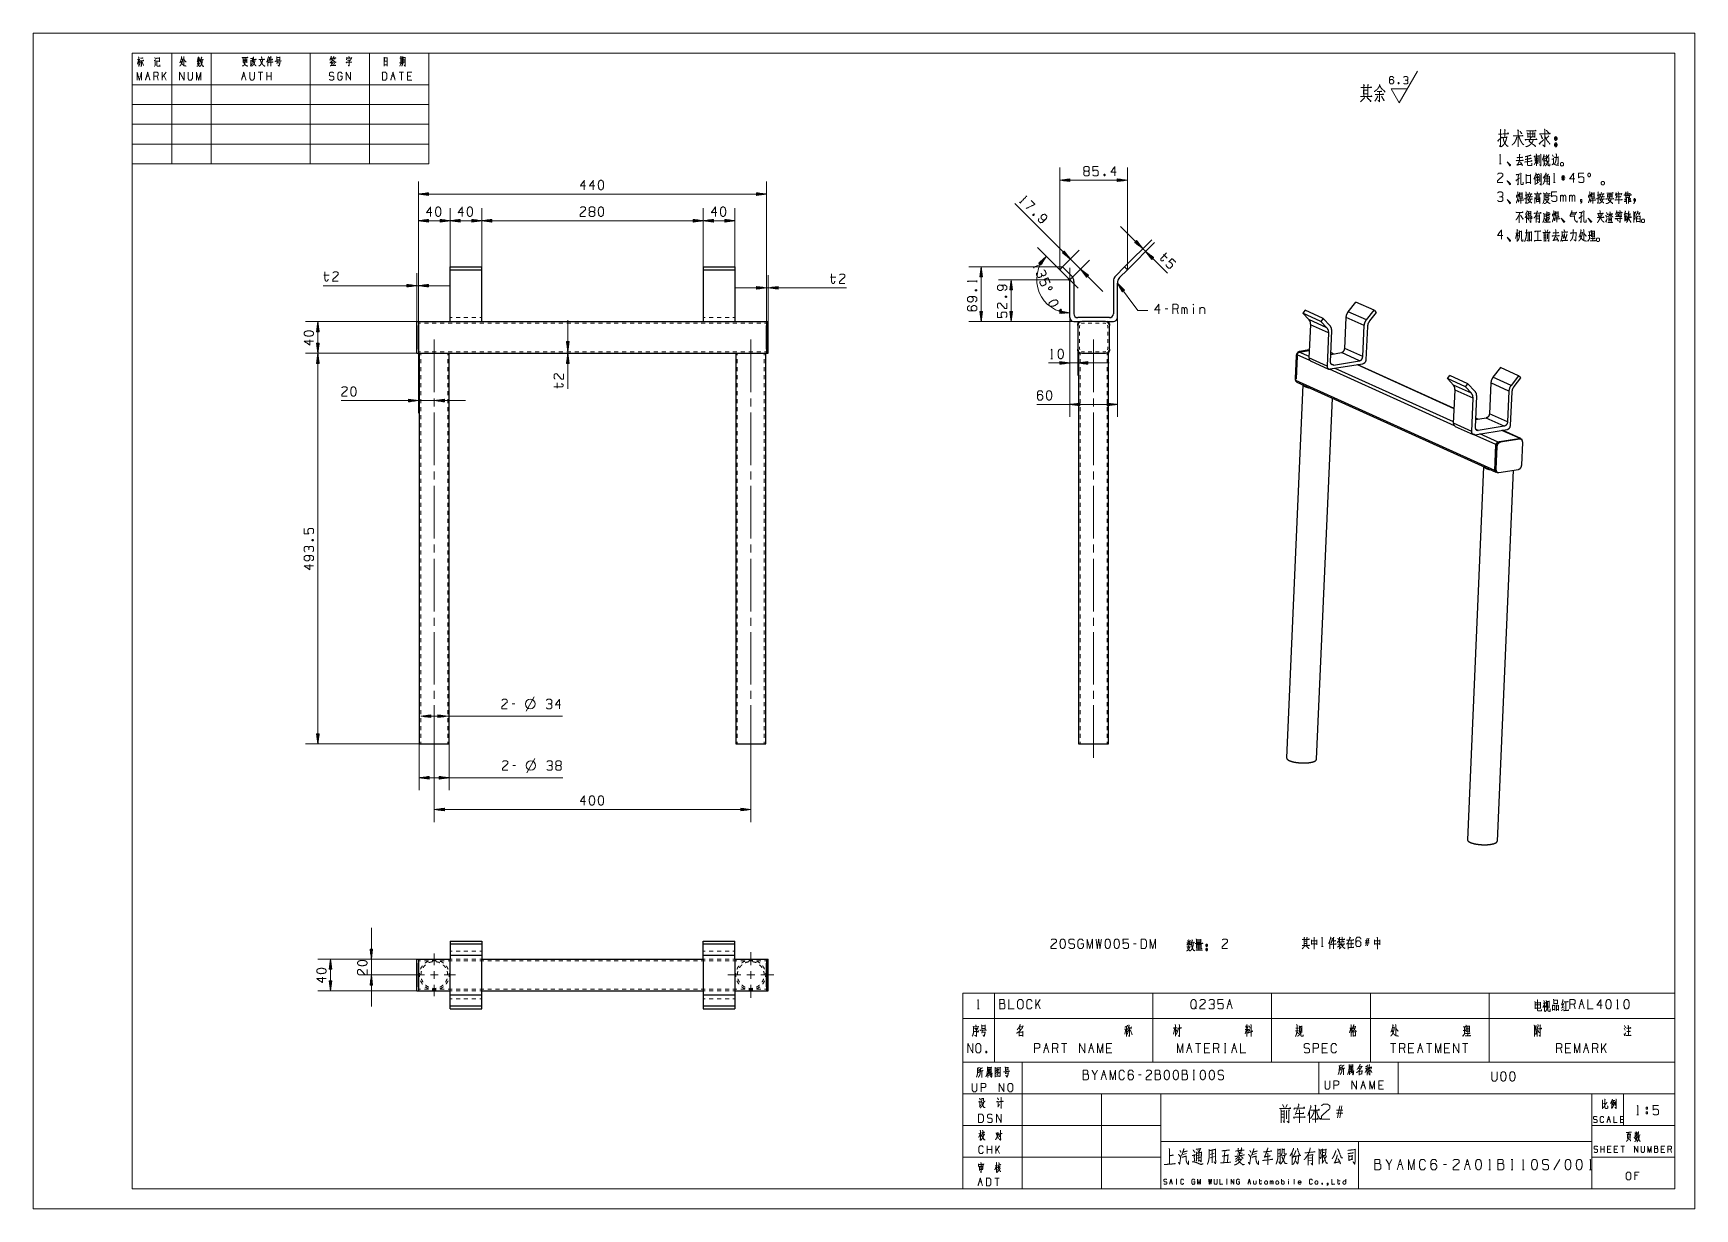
# Model space of a CAD drawing. Header units: millimetres. Extents: x 0 to 420, y 0 to 297.
import ezdxf

# ---------------------------------------------------------------- set-up
doc = ezdxf.new("R2010")
doc.units = ezdxf.units.MM
doc.layers.add('101', color=7, linetype='Continuous', true_color=0xffffff)

msp = doc.modelspace()

# ---------------------------------------------------------------- linework, layer by layer
at = {"layer": '101', "color": 133, "linetype": 'Continuous', "lineweight": 18}
for p, q in [((0, 297), (0, 0)), ((420, 297), (0, 297)), ((420, 0), (420, 297)), ((25, 292), (100, 292)), ((415, 292), (25, 292)), ((25, 292), (100, 292)), ((25, 292), (25, 5)), ((25, 292), (25, 264)), ((25, 292), (100, 292)), ((35, 292), (35, 264)), ((45, 292), (45, 264)), ((70, 292), (70, 264)), ((85, 292), (85, 264)), ((100, 292), (100, 264)), ((415, 5), (415, 292)), ((25, 284), (100, 284)), ((25, 279), (100, 279)), ((25, 274), (100, 274)), ((25, 269), (100, 269)), ((25, 264), (100, 264)), ((235, 37), (235, 5)), ((235, 37), (415, 37)), ((250, 37), (250, 5)), ((325, 37), (325, 29)), ((345, 37), (345, 29)), ((235, 29), (415, 29)), ((270, 29), (270, 5)), ((285, 29), (285, 5)), ((394, 29), (394, 5)), ((402, 29), (402, 21)), ((235, 21), (285, 21)), ((394, 21), (415, 21)), ((285, 17), (394, 17)), ((335, 17), (335, 5)), ((235, 13), (285, 13)), ((394, 13), (415, 13)), ((25, 5), (415, 5)), ((235, 5), (415, 5)), ((0, 0), (420, 0))]:
    msp.add_line(p, q, dxfattribs=at)
at = {"layer": '101', "color": 72, "linetype": 'Continuous', "lineweight": 18}
for p, q in [((26.57, 290.3), (26.35, 289.18)), ((26.36, 290.36), (26.98, 290.36)), ((26.69, 290.14), (26.91, 289.66)), ((30.74, 290.88), (30.87, 290.49)), ((31.13, 290.07), (31.22, 289.97)), ((37.42, 290.41), (37.77, 290.41)), ((41.69, 290.2), (41.43, 289.78)), ((41.53, 290.78), (41.66, 290.49)), ((41.88, 290.18), (42.11, 289.91)), ((42.14, 290.82), (41.95, 290.49)), ((53.11, 290.49), (53.99, 290.49)), ((53.11, 290.14), (53.98, 290.14)), ((54.01, 290.63), (54.01, 289.56)), ((55, 290.16), (55, 288.89)), ((55.02, 290.01), (55.35, 290.01)), ((55.4, 290.82), (55.37, 289.89)), ((59.27, 290.28), (59.27, 288.65)), ((61.56, 290.86), (62.32, 290.86)), ((61.56, 290.28), (62.32, 290.28)), ((61.73, 289.91), (61.56, 289.33)), ((62.33, 291.05), (62.33, 290.09)), ((76.04, 290.67), (76.21, 290.34)), ((92.86, 289.95), (93.25, 289.95)), ((93.22, 291.13), (93.33, 290.98)), ((27.11, 289.78), (26.88, 288.91)), ((27.56, 289.76), (27.87, 288.87)), ((28.66, 286.17), (29.22, 286.17)), ((30.65, 288.62), (30.93, 289.08)), ((31.62, 285.18), (31.34, 286.17)), ((33.59, 287.14), (32.63, 285.78)), ((32.63, 285.18), (32.63, 287.14)), ((33.59, 285.18), (33.04, 286.36)), ((41.4, 289.47), (42.16, 289.47)), ((52.94, 286.17), (53.49, 286.17)), ((53.1, 289.76), (53.98, 289.76)), ((58.02, 287.14), (56.9, 287.14)), ((57.46, 287.14), (57.46, 285.18)), ((59.02, 285.18), (59.02, 287.14)), ((60.14, 286.17), (59.02, 286.17)), ((60.14, 285.18), (60.14, 287.14)), ((61.6, 289.56), (62.33, 289.56)), ((75.31, 289.52), (75.48, 289.02)), ((75.35, 289.72), (76.07, 289.72)), ((75.6, 289.62), (75.76, 289.2)), ((76.13, 289.56), (75.92, 288.89)), ((90.65, 286.17), (91.2, 286.17)), ((93.6, 287.14), (92.49, 287.14)), ((92.92, 289.33), (92.65, 288.71)), ((93.05, 287.14), (93.05, 285.18)), ((93.18, 289.37), (93.28, 289.04)), ((93.75, 288.94), (94, 288.69)), ((95.45, 286.17), (94.61, 286.17)), ((370.4, 271.47), (371.3, 271.47)), ((371.3, 270.69), (372.44, 270.69)), ((379.69, 265.44), (380.36, 265.46)), ((380.04, 264.81), (380.36, 264.04)), ((380.64, 266.14), (380.78, 265.99)), ((380.69, 266.04), (380.69, 264.16)), ((380.98, 266.49), (381.12, 266.34)), ((383.87, 265.19), (384.19, 265.19)), ((384.01, 266.26), (384.22, 265.86)), ((270.72, 261.42), (270.88, 260.99)), ((370.62, 264.04), (371.04, 264.04)), ((379.69, 260.87), (379.69, 258.7)), ((380.25, 260.5), (380.25, 259.22)), ((380.38, 260.92), (380.55, 260.42)), ((381.01, 261.6), (381.26, 261.52)), ((382.23, 261.17), (382.92, 261.17)), ((383.01, 261.37), (382.67, 260.9)), ((387.26, 260.47), (386.25, 260.47)), ((387.08, 260.95), (386.43, 260)), ((386.43, 260.95), (387.1, 260)), ((386.75, 259.75), (386.75, 261.17)), ((377.94, 256.21), (378.08, 255.79)), ((378.12, 256.84), (378.28, 256.49)), ((378.58, 256.24), (378.43, 255.74)), ((379.88, 258.97), (380.53, 259.4)), ((380.13, 256.91), (380.27, 256.56)), ((380.64, 256.24), (380.64, 255.46)), ((382.09, 259.65), (383.2, 259.65)), ((382.12, 260.2), (383.22, 260.2)), ((382.49, 256.84), (382.72, 256.49)), ((384.27, 259.27), (384.7, 259.27)), ((396.15, 256.21), (396.29, 255.79)), ((396.33, 256.84), (396.49, 256.49)), ((396.79, 256.24), (396.65, 255.74)), ((400.63, 256.94), (400.79, 256.56)), ((401.59, 256.61), (401.43, 256.11)), ((249.33, 254.33), (249.63, 254.03)), ((378.56, 252.07), (378.56, 250.87)), ((379.63, 255.31), (380.87, 255.31)), ((379.88, 255.64), (380.68, 255.64)), ((379.93, 256.06), (380.64, 256.06)), ((380, 254.96), (380.55, 254.96)), ((380, 254.49), (380.55, 254.49)), ((380.59, 255.16), (380.59, 254.39)), ((382.07, 255.09), (383.08, 255.09)), ((386.09, 254.51), (386.09, 256.09)), ((388.37, 254.51), (388.37, 256.09)), ((252.95, 251.35), (252.76, 250.93)), ((375.65, 251.17), (375.65, 249.12)), ((375.91, 251), (376.58, 250.12)), ((376.64, 250.3), (376.56, 249.92)), ((377.44, 250.87), (377.44, 249.12)), ((377.98, 251.87), (378.56, 251.87)), ((377.98, 251.45), (378.56, 251.45)), ((377.98, 251.02), (378.56, 251.02)), ((378.52, 249.17), (378.33, 249.4)), ((378.52, 250.67), (378.52, 249.22)), ((379.95, 250.62), (380.62, 250.62)), ((379.97, 250.1), (380.64, 250.1)), ((400.33, 251.6), (400.44, 251.3)), ((400.7, 251.3), (400.7, 250.67)), ((401.2, 251.6), (401.36, 251.27)), ((405.82, 250.07), (406.16, 250.07)), ((375.04, 246.46), (374.71, 245.11)), ((375.12, 246.26), (375.45, 245.69)), ((380.34, 246.96), (380.34, 244.61)), ((380.34, 246.94), (380.34, 244.61)), ((382.12, 247.31), (382.37, 246.86)), ((382.21, 244.69), (382.39, 244.41)), ((382.88, 247.31), (382.67, 246.86)), ((391.14, 246.54), (391.56, 246.54)), ((393.42, 246.81), (393.42, 244.99)), ((393.86, 246.34), (394.64, 246.34)), ((285.72, 241.12), (286.65, 240.18)), ((73.48, 235.89), (74.81, 235.89)), ((201.54, 235.35), (202.86, 235.35)), ((252.76, 238.07), (252.92, 237.68)), ((238.09, 231.97), (238.51, 232.13)), ((238.54, 234.12), (238.54, 234.55)), ((245.65, 230.35), (246.07, 230.51)), ((286.77, 227.34), (286.1, 227.34)), ((289.38, 226.14), (289.05, 227.34)), ((290.32, 226.14), (290.32, 227.71)), ((293.26, 227.71), (293.26, 226.14)), ((294.87, 227.71), (294.87, 226.14)), ((257.24, 214.78), (257.66, 214.78)), ((132.44, 207.36), (132.44, 208.69)), ((70.42, 168.84), (70.85, 169)), ((121.77, 127.53), (121.1, 127.53)), ((124.61, 125.69), (126.61, 129.34)), ((124.76, 110.14), (126.76, 113.79)), ((121.92, 111.98), (121.25, 111.98)), ((291.76, 67.76), (291.92, 67.41)), ((292.5, 67.81), (292.27, 67.41)), ((327.76, 67.62), (327.76, 65.65)), ((337.73, 67.65), (336.72, 67.65)), ((336.88, 66.45), (337.22, 68.37)), ((337.57, 68.37), (337.24, 66.45)), ((278.77, 66.96), (278.1, 66.96)), ((291.6, 66.18), (292.52, 66.18)), ((291.95, 67.06), (291.64, 66.56)), ((292.18, 67.03), (292.47, 66.71)), ((325.64, 66.22), (326.07, 66.22)), ((331.24, 66.67), (330.87, 66.45)), ((337.73, 67.17), (336.72, 67.17)), ((235, 54.46), (243, 54.46)), ((235, 54.46), (235, 48.11)), ((238.67, 50.48), (239.09, 50.48)), ((243, 54.46), (243, 48.11)), ((243, 54.46), (283, 54.46)), ((254.57, 52.85), (253.41, 51.2)), ((253.41, 50.48), (253.41, 52.85)), ((254.57, 50.48), (253.9, 51.9)), ((283, 54.46), (283, 48.11)), ((283, 54.46), (313, 54.46)), ((302.09, 51.68), (302.76, 51.68)), ((313, 54.46), (313, 48.11)), ((313, 54.46), (338, 54.46)), ((338, 54.46), (338, 48.11)), ((338, 54.46), (368, 54.46)), ((368, 54.46), (368, 48.11)), ((368, 54.46), (415, 54.46)), ((379.68, 52.03), (380.95, 52.03)), ((379.68, 51.5), (380.95, 51.5)), ((379.7, 50.7), (380.95, 50.7)), ((380.99, 52.22), (380.99, 50.6)), ((381.87, 52.65), (382.02, 52.22)), ((382.04, 51.4), (382.34, 50.93)), ((386.26, 50.08), (386.98, 50.55)), ((386.28, 50.7), (387, 51.03)), ((386.93, 51.95), (386.49, 50.85)), ((387.44, 52.22), (387.44, 50.17)), ((389.77, 50.48), (389.44, 51.68)), ((391.04, 51.68), (391.71, 51.68)), ((400.27, 50.48), (400.7, 50.48)), ((415, 54.46), (415, 48.11)), ((235, 48.11), (243, 48.11)), ((235, 48.11), (235, 37)), ((239.76, 46.22), (240.58, 46.22)), ((240.59, 46.45), (240.59, 45.3)), ((243, 48.11), (243, 37)), ((243, 48.11), (283, 48.11)), ((283, 48.11), (283, 37)), ((283, 48.11), (313, 48.11)), ((307.33, 46.2), (307.61, 45.62)), ((313, 48.11), (313, 37)), ((313, 48.11), (338, 48.11)), ((320.7, 46.25), (320.7, 44.55)), ((338, 48.11), (338, 37)), ((338, 48.11), (368, 48.11)), ((368, 48.11), (368, 37)), ((368, 48.11), (415, 48.11)), ((380.84, 46.45), (381.02, 46.3)), ((402.21, 46.3), (402.51, 45.75)), ((415, 48.11), (415, 37)), ((239.76, 45.53), (240.58, 45.53)), ((239.95, 45.08), (239.76, 44.38)), ((239.81, 44.65), (240.59, 44.65)), ((249.23, 45.65), (249.55, 45.17)), ((275.88, 45.4), (276.64, 45.4)), ((276.21, 45.35), (275.95, 44.13)), ((276.35, 46.08), (276.35, 43.55)), ((276.39, 45.17), (276.6, 44.7)), ((276.87, 45.12), (276.55, 44)), ((276.78, 45.68), (277.56, 45.68)), ((276.8, 45.17), (276.94, 44.95)), ((277.38, 45.08), (277.79, 43.98)), ((277.63, 45.98), (277.45, 45.35)), ((288.6, 45.62), (288.21, 44.08)), ((288.74, 45.35), (289.04, 44.9)), ((306.72, 45.25), (306.32, 44.17)), ((306.37, 45.25), (307.18, 45.25)), ((306.49, 46.18), (306.62, 45.6)), ((306.87, 45.25), (307.18, 44.77)), ((307.15, 46.18), (306.94, 45.53)), ((307.31, 45.37), (307.52, 44.92)), ((319.06, 44.95), (319.87, 44.95)), ((319.15, 45.65), (319.82, 45.65)), ((320.1, 46.03), (320.7, 46.03)), ((333.02, 45.6), (332.74, 44.45)), ((343.6, 45.68), (344.03, 45.68)), ((361.81, 45.95), (361.81, 44.13)), ((362.25, 45.48), (363.03, 45.48)), ((379.52, 46.1), (379.87, 46.1)), ((380.17, 45.6), (380.17, 43.53)), ((402.12, 45.6), (402.42, 45.12)), ((240.85, 39.81), (240.99, 39.39)), ((255.72, 40.56), (256.39, 40.56)), ((259, 39.36), (258.67, 40.56)), ((261.28, 41.74), (259.94, 41.74)), ((260.61, 41.74), (260.61, 39.36)), ((267.1, 40.56), (267.77, 40.56)), ((272.33, 40.56), (271.32, 40.56)), ((291.86, 40.56), (292.53, 40.56)), ((295.14, 41.74), (293.8, 41.74)), ((294.47, 41.74), (294.47, 39.36)), ((297.08, 40.56), (296.08, 40.56)), ((299.7, 39.36), (299.36, 40.56)), ((301.12, 41.74), (301.46, 41.74)), ((301.12, 39.36), (301.46, 39.36)), ((301.3, 41.74), (301.3, 39.36)), ((303.24, 40.56), (303.91, 40.56)), ((326.85, 40.56), (325.84, 40.56)), ((344.45, 41.74), (343.11, 41.74)), ((343.78, 41.74), (343.78, 39.36)), ((346.73, 39.36), (346.39, 40.56)), ((348.67, 40.56), (347.66, 40.56)), ((350.27, 40.56), (350.94, 40.56)), ((353.56, 41.74), (352.21, 41.74)), ((352.88, 41.74), (352.88, 39.36)), ((357.77, 40.56), (356.76, 40.56)), ((362.66, 41.74), (361.32, 41.74)), ((361.99, 41.74), (361.99, 39.36)), ((386.37, 39.36), (386.04, 40.56)), ((388.31, 40.56), (387.31, 40.56)), ((392.19, 40.56), (392.87, 40.56)), ((395.48, 39.36), (395.14, 40.56)), ((397.58, 41.74), (396.41, 40.09)), ((396.41, 39.36), (396.41, 41.74)), ((397.58, 39.36), (396.91, 40.79)), ((235, 37), (243, 37)), ((241.5, 33.66), (242.04, 33.81)), ((241.79, 35.05), (241.78, 33.74)), ((243, 37), (283, 37)), ((269.01, 34.98), (268.34, 33.81)), ((270.28, 33.81), (270.95, 33.81)), ((280.06, 33.81), (279.39, 33.81)), ((283, 37), (313, 37)), ((293.2, 34.98), (293.54, 34.98)), ((293.38, 34.98), (293.38, 32.61)), ((313, 37), (338, 37)), ((332.92, 34.28), (333.47, 34.43)), ((333.22, 35.67), (333.2, 34.36)), ((336.72, 35.38), (337.43, 35.58)), ((338, 37), (368, 37)), ((368, 37), (415, 37)), ((293.2, 32.61), (293.54, 32.61)), ((335.89, 31.26), (336.48, 31.26)), ((341.01, 31.26), (340.12, 31.26)), ((315.8, 26.31), (316.19, 25.6)), ((317, 26.31), (316.67, 25.6)), ((329.73, 23), (330.25, 26.03)), ((330.81, 26.03), (330.28, 23)), ((396.78, 26.5), (397.1, 26.62)), ((315.94, 22.18), (316.22, 21.74)), ((321.48, 23.04), (321.34, 23.32)), ((322.64, 24.66), (322.64, 21.74)), ((324.61, 22.96), (324.48, 22.65)), ((331.06, 24.89), (329.47, 24.89)), ((331.06, 24.14), (329.47, 24.14)), ((398.04, 22.56), (398.48, 22.56)), ((401.88, 22.56), (401.21, 22.56)), ((405.37, 23.74), (405.8, 23.74)), ((407.69, 24.46), (408.02, 24.46)), ((407.69, 24.46), (407.69, 23.99)), ((239.62, 19.15), (239.06, 19.01)), ((239.43, 18.9), (239.63, 18.63)), ((404.78, 18.63), (405.57, 18.79)), ((405.68, 18.57), (406.23, 18.69)), ((241.17, 13.94), (241.17, 15.91)), ((242.28, 14.94), (241.17, 14.94)), ((242.28, 13.94), (242.28, 15.91)), ((243.29, 13.94), (243.29, 15.91)), ((244.25, 15.91), (243.29, 14.54)), ((244.25, 13.94), (243.7, 15.12)), ((290.64, 13.69), (291.54, 13.94)), ((294.25, 13.42), (295.03, 13.59)), ((294.25, 12.8), (295.08, 13)), ((297.47, 12.9), (298.59, 13.18)), ((298.54, 14.01), (297.49, 13.73)), ((301.25, 14.63), (300.98, 11.62)), ((304.3, 13.8), (305.66, 14.04)), ((308.32, 13.69), (309.22, 13.94)), ((315.02, 14.01), (314.63, 13.94)), ((315, 13.25), (314.63, 13.14)), ((323.17, 12.9), (322.32, 12.8)), ((323.85, 14.45), (323.66, 14.35)), ((326.44, 14.25), (325.93, 14.18)), ((396.24, 14.25), (396.24, 15.82)), ((397.13, 15.04), (396.24, 15.04)), ((397.13, 14.25), (397.13, 15.82)), ((398.6, 15.04), (397.94, 15.04)), ((400.3, 15.04), (399.63, 15.04)), ((402.22, 15.82), (401.33, 15.82)), ((401.78, 15.82), (401.78, 14.25)), ((412.18, 15.04), (411.51, 15.04)), ((414.1, 14.25), (413.88, 15.04)), ((239.32, 10.28), (239.85, 10.36)), ((243.7, 10.96), (243.12, 10.84)), ((243.49, 10.67), (243.68, 10.43)), ((322.32, 12.14), (323.17, 12.25)), ((343.45, 12.47), (342.71, 11.17)), ((345.17, 11.17), (345.91, 11.17)), ((357.23, 11.17), (356.49, 11.17)), ((362.14, 11.17), (362.88, 11.17)), ((367.94, 9.85), (368.4, 9.85)), ((373.63, 12.47), (374, 12.47)), ((373.63, 9.85), (374, 9.85)), ((373.83, 12.47), (373.83, 9.85)), ((376.42, 9.85), (376.89, 9.85)), ((385.88, 12.47), (384.4, 9.85)), ((393.39, 9.85), (393.86, 9.85)), ((405.52, 8.46), (404.84, 8.46)), ((239.1, 6.79), (239.66, 6.79)), ((244.18, 7.77), (243.07, 7.77)), ((243.62, 7.77), (243.62, 5.8)), ((287.41, 6.84), (287.78, 6.84)), ((288.91, 7.48), (289.1, 7.48)), ((288.91, 6.17), (289.1, 6.17)), ((289.01, 7.48), (289.01, 6.17)), ((301.64, 7.48), (301.83, 7.48)), ((301.64, 6.17), (301.83, 6.17)), ((301.74, 7.48), (301.74, 6.17)), ((307.21, 6.84), (307.58, 6.84)), ((309.85, 7.04), (310.59, 7.04)), ((312.68, 6.17), (312.68, 7.04)), ((315.51, 6.52), (315.51, 7.48)), ((317.3, 7.04), (317.3, 6.17)), ((318.71, 7.5), (318.71, 6.17)), ((329.66, 7.04), (330.39, 7.04))]:
    msp.add_line(p, q, dxfattribs=at)
at = {"layer": '101', "color": 43, "linetype": 'Continuous', "lineweight": 18}
for p, q in [((345.26, 279.45), (349.88, 287.45)), ((345.26, 279.45), (343.25, 282.95)), ((343.25, 282.95), (347.28, 282.95)), ((345.08, 284.54), (345.21, 284.21))]:
    msp.add_line(p, q, dxfattribs=at)
at = {"layer": '101', "color": 22, "linetype": 'Continuous', "lineweight": 18}
for p, q in [((259.5, 237.26), (259.5, 263.05)), ((276.57, 237.26), (276.57, 263.05)), ((97.38, 224.14), (97.38, 259.55)), ((99.92, 256.71), (97.38, 256.37)), ((97.38, 256.37), (99.92, 256.04)), ((97.38, 256.37), (185.38, 256.37)), ((99.92, 256.4), (97.57, 256.4)), ((99.92, 256.35), (97.57, 256.35)), ((99.92, 256.45), (97.96, 256.45)), ((99.92, 256.3), (97.96, 256.3)), ((99.92, 256.5), (98.34, 256.5)), ((99.92, 256.24), (98.34, 256.24)), ((99.92, 256.55), (98.73, 256.55)), ((99.92, 256.6), (99.11, 256.6)), ((99.92, 256.65), (99.5, 256.65)), ((99.92, 256.7), (99.88, 256.7)), ((99.92, 256.7), (99.88, 256.7)), ((99.92, 256.04), (99.92, 256.71)), ((182.84, 256.71), (182.84, 256.04)), ((185.38, 256.37), (182.84, 256.71)), ((182.84, 256.7), (182.87, 256.7)), ((182.84, 256.7), (182.87, 256.7)), ((182.84, 256.65), (183.25, 256.65)), ((182.84, 256.6), (183.64, 256.6)), ((182.84, 256.55), (184.03, 256.55)), ((182.84, 256.5), (184.41, 256.5)), ((182.84, 256.45), (184.8, 256.45)), ((182.84, 256.4), (185.18, 256.4)), ((182.84, 256.04), (185.38, 256.37)), ((182.84, 256.35), (185.18, 256.35)), ((182.84, 256.3), (184.8, 256.3)), ((182.84, 256.24), (184.41, 256.24)), ((185.38, 224.14), (185.38, 259.55)), ((262.04, 260.21), (259.5, 259.88)), ((259.5, 259.88), (262.04, 259.54)), ((259.5, 259.88), (276.57, 259.88)), ((262.04, 259.9), (259.7, 259.9)), ((262.04, 259.85), (259.7, 259.85)), ((262.04, 259.95), (260.08, 259.95)), ((262.04, 259.8), (260.08, 259.8)), ((262.04, 260), (260.47, 260)), ((262.04, 259.75), (260.47, 259.75)), ((262.04, 260.05), (260.85, 260.05)), ((262.04, 259.7), (260.85, 259.7)), ((262.04, 260.1), (261.24, 260.1)), ((262.04, 259.65), (261.24, 259.65)), ((262.04, 260.15), (261.62, 260.15)), ((262.04, 259.6), (261.62, 259.6)), ((262.04, 260.21), (262.01, 260.21)), ((262.04, 260.21), (262.01, 260.21)), ((262.04, 259.54), (262.01, 259.54)), ((262.04, 259.54), (262.01, 259.54)), ((262.04, 259.54), (262.04, 260.21)), ((274.03, 260.21), (274.07, 260.21)), ((274.03, 260.21), (274.07, 260.21)), ((274.03, 260.21), (274.03, 259.54)), ((276.57, 259.88), (274.03, 260.21)), ((274.03, 260.15), (274.45, 260.15)), ((274.03, 260.1), (274.84, 260.1)), ((274.03, 260.05), (275.22, 260.05)), ((274.03, 260), (275.61, 260)), ((274.03, 259.95), (275.99, 259.95)), ((274.03, 259.9), (276.38, 259.9)), ((274.03, 259.54), (276.57, 259.88)), ((274.03, 259.85), (276.38, 259.85)), ((274.03, 259.8), (275.99, 259.8)), ((274.03, 259.75), (275.61, 259.75)), ((274.03, 259.7), (275.22, 259.7)), ((274.03, 259.65), (274.84, 259.65)), ((274.03, 259.6), (274.45, 259.6)), ((274.03, 259.54), (274.07, 259.54)), ((274.03, 259.54), (274.07, 259.54)), ((97.38, 224.14), (97.38, 252.81)), ((99.92, 256.19), (98.73, 256.19)), ((99.92, 256.14), (99.11, 256.14)), ((99.92, 256.09), (99.5, 256.09)), ((99.92, 256.04), (99.88, 256.04)), ((99.92, 256.04), (99.88, 256.04)), ((105.38, 237.97), (105.38, 252.81)), ((105.38, 237.97), (105.38, 252.81)), ((113.38, 237.97), (113.38, 252.81)), ((113.38, 237.97), (113.38, 252.81)), ((169.38, 237.97), (169.38, 252.81)), ((169.38, 237.97), (169.38, 252.81)), ((177.38, 237.97), (177.38, 252.81)), ((182.84, 256.19), (184.03, 256.19)), ((182.84, 256.14), (183.64, 256.14)), ((182.84, 256.09), (183.25, 256.09)), ((182.84, 256.04), (182.87, 256.04)), ((182.84, 256.04), (182.87, 256.04)), ((248.1, 254.01), (270.33, 231.79)), ((99.92, 249.97), (97.38, 249.64)), ((97.38, 249.64), (99.92, 249.3)), ((97.38, 249.64), (105.38, 249.64)), ((99.92, 249.66), (97.57, 249.66)), ((99.92, 249.61), (97.57, 249.61)), ((99.92, 249.72), (97.96, 249.72)), ((99.92, 249.56), (97.96, 249.56)), ((99.92, 249.77), (98.34, 249.77)), ((99.92, 249.51), (98.34, 249.51)), ((99.92, 249.82), (98.73, 249.82)), ((99.92, 249.46), (98.73, 249.46)), ((99.92, 249.87), (99.11, 249.87)), ((99.92, 249.41), (99.11, 249.41)), ((99.92, 249.92), (99.5, 249.92)), ((99.92, 249.36), (99.5, 249.36)), ((99.92, 249.97), (99.88, 249.97)), ((99.92, 249.97), (99.88, 249.97)), ((99.92, 249.31), (99.88, 249.31)), ((99.92, 249.31), (99.88, 249.31)), ((99.92, 249.3), (99.92, 249.97)), ((102.84, 249.97), (102.87, 249.97)), ((102.84, 249.97), (102.87, 249.97)), ((102.84, 249.97), (102.84, 249.3)), ((105.38, 249.64), (102.84, 249.97)), ((102.84, 249.92), (103.25, 249.92)), ((102.84, 249.87), (103.64, 249.87)), ((102.84, 249.82), (104.03, 249.82)), ((102.84, 249.77), (104.41, 249.77)), ((102.84, 249.72), (104.8, 249.72)), ((102.84, 249.66), (105.18, 249.66)), ((102.84, 249.3), (105.38, 249.64)), ((102.84, 249.61), (105.18, 249.61)), ((102.84, 249.56), (104.8, 249.56)), ((102.84, 249.51), (104.41, 249.51)), ((102.84, 249.46), (104.03, 249.46)), ((102.84, 249.41), (103.64, 249.41)), ((102.84, 249.36), (103.25, 249.36)), ((102.84, 249.31), (102.87, 249.31)), ((102.84, 249.31), (102.87, 249.31)), ((107.92, 249.97), (105.38, 249.64)), ((105.38, 249.64), (107.92, 249.3)), ((105.38, 249.64), (113.38, 249.64)), ((107.92, 249.66), (105.57, 249.66)), ((107.92, 249.61), (105.57, 249.61)), ((107.92, 249.72), (105.96, 249.72)), ((107.92, 249.56), (105.96, 249.56)), ((107.92, 249.77), (106.34, 249.77)), ((107.92, 249.51), (106.34, 249.51)), ((107.92, 249.82), (106.73, 249.82)), ((107.92, 249.46), (106.73, 249.46)), ((107.92, 249.87), (107.11, 249.87)), ((107.92, 249.41), (107.11, 249.41)), ((107.92, 249.92), (107.5, 249.92)), ((107.92, 249.36), (107.5, 249.36)), ((107.92, 249.97), (107.88, 249.97)), ((107.92, 249.97), (107.88, 249.97)), ((107.92, 249.31), (107.88, 249.31)), ((107.92, 249.31), (107.88, 249.31)), ((107.92, 249.3), (107.92, 249.97)), ((110.84, 249.97), (110.87, 249.97)), ((110.84, 249.97), (110.87, 249.97)), ((110.84, 249.97), (110.84, 249.3)), ((113.38, 249.64), (110.84, 249.97)), ((110.84, 249.92), (111.25, 249.92)), ((110.84, 249.87), (111.64, 249.87)), ((110.84, 249.82), (112.03, 249.82)), ((110.84, 249.77), (112.41, 249.77)), ((110.84, 249.72), (112.8, 249.72)), ((110.84, 249.66), (113.18, 249.66)), ((110.84, 249.3), (113.38, 249.64)), ((110.84, 249.61), (113.18, 249.61)), ((110.84, 249.56), (112.8, 249.56)), ((110.84, 249.51), (112.41, 249.51)), ((110.84, 249.46), (112.03, 249.46)), ((110.84, 249.41), (111.64, 249.41)), ((110.84, 249.36), (111.25, 249.36)), ((110.84, 249.31), (110.87, 249.31)), ((110.84, 249.31), (110.87, 249.31)), ((115.92, 249.97), (113.38, 249.64)), ((113.38, 249.64), (115.92, 249.3)), ((113.38, 249.64), (169.38, 249.64)), ((115.92, 249.66), (113.57, 249.66)), ((115.92, 249.61), (113.57, 249.61)), ((115.92, 249.72), (113.96, 249.72)), ((115.92, 249.56), (113.96, 249.56)), ((115.92, 249.77), (114.34, 249.77)), ((115.92, 249.51), (114.34, 249.51)), ((115.92, 249.82), (114.73, 249.82)), ((115.92, 249.46), (114.73, 249.46)), ((115.92, 249.87), (115.11, 249.87)), ((115.92, 249.41), (115.11, 249.41)), ((115.92, 249.92), (115.5, 249.92)), ((115.92, 249.36), (115.5, 249.36)), ((115.92, 249.97), (115.88, 249.97)), ((115.92, 249.97), (115.88, 249.97)), ((115.92, 249.31), (115.88, 249.31)), ((115.92, 249.31), (115.88, 249.31)), ((115.92, 249.3), (115.92, 249.97)), ((166.84, 249.97), (166.87, 249.97)), ((166.84, 249.97), (166.87, 249.97)), ((166.84, 249.97), (166.84, 249.3)), ((169.38, 249.64), (166.84, 249.97)), ((166.84, 249.92), (167.25, 249.92)), ((166.84, 249.87), (167.64, 249.87)), ((166.84, 249.82), (168.03, 249.82)), ((166.84, 249.77), (168.41, 249.77)), ((166.84, 249.72), (168.8, 249.72)), ((166.84, 249.66), (169.18, 249.66)), ((166.84, 249.3), (169.38, 249.64)), ((166.84, 249.61), (169.18, 249.61)), ((166.84, 249.56), (168.8, 249.56)), ((166.84, 249.51), (168.41, 249.51)), ((166.84, 249.46), (168.03, 249.46)), ((166.84, 249.41), (167.64, 249.41)), ((166.84, 249.36), (167.25, 249.36)), ((166.84, 249.31), (166.87, 249.31)), ((166.84, 249.31), (166.87, 249.31)), ((171.92, 249.97), (169.38, 249.64)), ((169.38, 249.64), (171.92, 249.3)), ((169.38, 249.64), (177.38, 249.64)), ((171.92, 249.66), (169.57, 249.66)), ((171.92, 249.61), (169.57, 249.61)), ((171.92, 249.72), (169.96, 249.72)), ((171.92, 249.56), (169.96, 249.56)), ((171.92, 249.77), (170.34, 249.77)), ((171.92, 249.51), (170.34, 249.51)), ((171.92, 249.82), (170.73, 249.82)), ((171.92, 249.46), (170.73, 249.46)), ((171.92, 249.87), (171.11, 249.87)), ((171.92, 249.41), (171.11, 249.41)), ((171.92, 249.92), (171.5, 249.92)), ((171.92, 249.36), (171.5, 249.36)), ((171.92, 249.97), (171.88, 249.97)), ((171.92, 249.97), (171.88, 249.97)), ((171.92, 249.31), (171.88, 249.31)), ((171.92, 249.31), (171.88, 249.31)), ((171.92, 249.3), (171.92, 249.97)), ((174.84, 249.97), (174.87, 249.97)), ((174.84, 249.97), (174.87, 249.97)), ((174.84, 249.97), (174.84, 249.3)), ((177.38, 249.64), (174.84, 249.97)), ((174.84, 249.92), (175.25, 249.92)), ((174.84, 249.87), (175.64, 249.87)), ((174.84, 249.82), (176.03, 249.82)), ((174.84, 249.77), (176.41, 249.77)), ((174.84, 249.72), (176.8, 249.72)), ((174.84, 249.66), (177.18, 249.66)), ((174.84, 249.3), (177.38, 249.64)), ((174.84, 249.61), (177.18, 249.61)), ((174.84, 249.56), (176.8, 249.56)), ((174.84, 249.51), (176.41, 249.51)), ((174.84, 249.46), (176.03, 249.46)), ((174.84, 249.41), (175.64, 249.41)), ((174.84, 249.36), (175.25, 249.36)), ((174.84, 249.31), (174.87, 249.31)), ((174.84, 249.31), (174.87, 249.31)), ((286.7, 236.36), (274.87, 248.19)), ((275.87, 237.97), (282.73, 244.83)), ((276.57, 237.26), (283.43, 244.12)), ((278.92, 244.61), (278.45, 244.14)), ((278.45, 244.14), (278.47, 244.12)), ((278.45, 244.14), (278.47, 244.12)), ((278.45, 244.14), (280.48, 242.58)), ((278.49, 244.18), (278.78, 243.88)), ((278.52, 244.21), (279.09, 243.65)), ((278.56, 244.25), (279.4, 243.41)), ((278.59, 244.29), (279.71, 243.17)), ((278.63, 244.32), (280.02, 242.94)), ((278.67, 244.36), (280.33, 242.7)), ((278.7, 244.39), (280.36, 242.73)), ((278.74, 244.43), (280.13, 243.04)), ((278.77, 244.47), (279.89, 243.35)), ((278.81, 244.5), (279.65, 243.66)), ((278.85, 244.54), (279.41, 243.97)), ((278.88, 244.57), (279.18, 244.28)), ((278.92, 244.61), (278.94, 244.59)), ((278.92, 244.61), (278.94, 244.59)), ((280.48, 242.58), (278.92, 244.61)), ((259.5, 237.26), (253.87, 242.89)), ((256.11, 240.65), (254.2, 238.94)), ((254.28, 238.87), (254.81, 239.48)), ((254.32, 238.84), (255.1, 239.74)), ((254.36, 238.81), (255.39, 240)), ((254.4, 238.77), (255.68, 240.26)), ((254.44, 238.74), (255.97, 240.52)), ((254.48, 238.71), (256.01, 240.49)), ((254.51, 238.67), (255.79, 240.16)), ((254.55, 238.64), (255.58, 239.83)), ((254.59, 238.61), (255.37, 239.51)), ((254.71, 238.51), (256.11, 240.65)), ((260.62, 241.97), (260.15, 241.5)), ((260.15, 241.5), (260.17, 241.48)), ((260.15, 241.5), (260.17, 241.48)), ((260.15, 241.5), (262.18, 239.94)), ((260.19, 241.53), (260.48, 241.24)), ((260.21, 237.97), (264.43, 242.18)), ((260.22, 241.57), (260.79, 241)), ((260.26, 241.61), (261.1, 240.77)), ((260.29, 241.64), (261.41, 240.53)), ((260.33, 241.68), (261.72, 240.29)), ((260.37, 241.71), (262.03, 240.05)), ((260.4, 241.75), (262.06, 240.09)), ((260.44, 241.79), (261.82, 240.4)), ((260.47, 241.82), (261.59, 240.71)), ((260.51, 241.86), (261.35, 241.02)), ((260.55, 241.89), (261.11, 241.33)), ((260.58, 241.93), (260.88, 241.63)), ((260.62, 241.97), (260.64, 241.94)), ((260.62, 241.97), (260.64, 241.94)), ((262.18, 239.94), (260.62, 241.97)), ((262.04, 234.72), (266.96, 239.65)), ((283.22, 240.31), (281.19, 241.87)), ((281.19, 241.87), (282.75, 239.84)), ((282.97, 240.06), (281.31, 241.72)), ((283, 240.09), (281.34, 241.75)), ((282.93, 240.02), (281.54, 241.41)), ((283.04, 240.13), (281.65, 241.52)), ((282.89, 239.99), (281.78, 241.1)), ((283.07, 240.17), (281.96, 241.28)), ((282.86, 239.95), (282.02, 240.79)), ((282.82, 239.92), (282.25, 240.48)), ((283.11, 240.2), (282.27, 241.04)), ((282.79, 239.88), (282.49, 240.17)), ((283.15, 240.24), (282.58, 240.81)), ((282.75, 239.84), (282.73, 239.87)), ((282.75, 239.84), (282.73, 239.87)), ((282.75, 239.84), (283.22, 240.31)), ((283.18, 240.27), (282.89, 240.57)), ((283.22, 240.31), (283.19, 240.33)), ((283.22, 240.31), (283.19, 240.33)), ((96.98, 224.14), (96.98, 236.4)), ((97.38, 224.14), (97.38, 236.4)), ((185.38, 224.14), (185.38, 235.86)), ((185.78, 224.14), (185.78, 235.86)), ((260.21, 237.97), (236.46, 237.97)), ((239.63, 237.97), (239.3, 235.43)), ((239.3, 235.43), (239.3, 235.46)), ((239.3, 235.43), (239.3, 235.46)), ((239.3, 235.43), (239.97, 235.43)), ((239.35, 235.43), (239.35, 235.84)), ((239.4, 235.43), (239.4, 236.23)), ((239.45, 235.43), (239.45, 236.62)), ((239.5, 235.43), (239.5, 237)), ((239.56, 235.43), (239.56, 237.39)), ((239.61, 235.43), (239.61, 237.77)), ((239.97, 235.43), (239.63, 237.97)), ((239.63, 224.14), (239.63, 237.97)), ((239.66, 235.43), (239.66, 237.77)), ((239.71, 235.43), (239.71, 237.39)), ((239.76, 235.43), (239.76, 237)), ((239.81, 235.43), (239.81, 236.62)), ((239.86, 235.43), (239.86, 236.23)), ((239.91, 235.43), (239.91, 235.84)), ((239.96, 235.43), (239.96, 235.46)), ((239.96, 235.43), (239.96, 235.46)), ((254.2, 238.94), (254.71, 238.51)), ((254.21, 238.94), (254.23, 238.96)), ((254.21, 238.94), (254.23, 238.96)), ((254.24, 238.91), (254.52, 239.22)), ((254.63, 238.57), (255.15, 239.18)), ((254.67, 238.54), (254.94, 238.86)), ((254.71, 238.51), (254.73, 238.53)), ((254.71, 238.51), (254.73, 238.53)), ((266.75, 235.84), (264.72, 237.4)), ((264.72, 237.4), (266.28, 235.37)), ((266.49, 235.59), (264.83, 237.25)), ((266.53, 235.62), (264.87, 237.28)), ((266.46, 235.55), (265.07, 236.94)), ((266.57, 235.66), (265.18, 237.05)), ((266.42, 235.51), (265.31, 236.63)), ((266.6, 235.69), (265.49, 236.81)), ((266.39, 235.48), (265.54, 236.32)), ((266.35, 235.44), (265.78, 236.01)), ((266.64, 235.73), (265.8, 236.57)), ((266.31, 235.41), (266.02, 235.7)), ((266.67, 235.77), (266.1, 236.33)), ((266.28, 235.37), (266.26, 235.39)), ((266.28, 235.37), (266.26, 235.39)), ((266.28, 235.37), (266.75, 235.84)), ((266.71, 235.8), (266.41, 236.1)), ((266.75, 235.84), (266.72, 235.86)), ((266.75, 235.84), (266.72, 235.86)), ((105.31, 233.22), (73.31, 233.22)), ((94.44, 233.56), (94.44, 232.89)), ((96.98, 233.22), (94.44, 233.56)), ((94.44, 233.55), (94.47, 233.55)), ((94.44, 233.55), (94.47, 233.55)), ((94.44, 233.5), (94.85, 233.5)), ((94.44, 233.45), (95.24, 233.45)), ((94.44, 233.4), (95.63, 233.4)), ((94.44, 233.35), (96.01, 233.35)), ((94.44, 233.3), (96.4, 233.3)), ((94.44, 233.25), (96.78, 233.25)), ((94.44, 232.89), (96.98, 233.22)), ((94.44, 233.2), (96.78, 233.2)), ((94.44, 233.15), (96.4, 233.15)), ((94.44, 233.1), (96.01, 233.1)), ((94.44, 233.05), (95.63, 233.05)), ((94.44, 232.99), (95.24, 232.99)), ((94.44, 232.94), (94.85, 232.94)), ((94.44, 232.89), (94.47, 232.89)), ((94.44, 232.89), (94.47, 232.89)), ((99.92, 233.56), (97.38, 233.22)), ((97.38, 233.22), (99.92, 232.89)), ((99.92, 233.25), (97.57, 233.25)), ((99.92, 233.2), (97.57, 233.2)), ((99.92, 233.3), (97.96, 233.3)), ((99.92, 233.15), (97.96, 233.15)), ((99.92, 233.35), (98.34, 233.35)), ((99.92, 233.1), (98.34, 233.1)), ((99.92, 233.4), (98.73, 233.4)), ((99.92, 233.05), (98.73, 233.05)), ((99.92, 233.45), (99.11, 233.45)), ((99.92, 232.99), (99.11, 232.99)), ((99.92, 233.5), (99.5, 233.5)), ((99.92, 232.94), (99.5, 232.94)), ((99.92, 233.55), (99.88, 233.55)), ((99.92, 233.55), (99.88, 233.55)), ((99.92, 232.89), (99.88, 232.89)), ((99.92, 232.89), (99.88, 232.89)), ((99.92, 232.89), (99.92, 233.56)), ((177.44, 232.68), (205.6, 232.68)), ((182.84, 233.02), (182.84, 232.35)), ((185.38, 232.68), (182.84, 233.02)), ((182.84, 233.01), (182.87, 233.01)), ((182.84, 233.01), (182.87, 233.01)), ((182.84, 232.96), (183.25, 232.96)), ((182.84, 232.91), (183.64, 232.91)), ((182.84, 232.86), (184.03, 232.86)), ((182.84, 232.81), (184.41, 232.81)), ((182.84, 232.76), (184.8, 232.76)), ((182.84, 232.71), (185.18, 232.71)), ((182.84, 232.35), (185.38, 232.68)), ((182.84, 232.66), (185.18, 232.66)), ((182.84, 232.61), (184.8, 232.61)), ((182.84, 232.56), (184.41, 232.56)), ((182.84, 232.51), (184.03, 232.51)), ((182.84, 232.46), (183.64, 232.46)), ((182.84, 232.4), (183.25, 232.4)), ((182.84, 232.35), (182.87, 232.35)), ((182.84, 232.35), (182.87, 232.35)), ((188.32, 233.02), (185.78, 232.68)), ((185.78, 232.68), (188.32, 232.35)), ((188.32, 232.71), (185.97, 232.71)), ((188.32, 232.66), (185.97, 232.66)), ((188.32, 232.76), (186.36, 232.76)), ((188.32, 232.61), (186.36, 232.61)), ((188.32, 232.81), (186.74, 232.81)), ((188.32, 232.56), (186.74, 232.56)), ((188.32, 232.86), (187.13, 232.86)), ((188.32, 232.51), (187.13, 232.51)), ((188.32, 232.91), (187.51, 232.91)), ((188.32, 232.46), (187.51, 232.46)), ((188.32, 232.96), (187.9, 232.96)), ((188.32, 232.4), (187.9, 232.4)), ((188.32, 233.01), (188.28, 233.01)), ((188.32, 233.01), (188.28, 233.01)), ((188.32, 232.35), (188.28, 232.35)), ((188.32, 232.35), (188.28, 232.35)), ((188.32, 232.35), (188.32, 233.02)), ((262.04, 234.72), (244.02, 234.72)), ((247.19, 234.72), (246.86, 232.18)), ((246.86, 232.18), (246.86, 232.21)), ((246.86, 232.18), (246.86, 232.21)), ((246.86, 232.18), (247.52, 232.18)), ((246.91, 232.18), (246.91, 232.6)), ((246.96, 232.18), (246.96, 232.99)), ((247.01, 232.18), (247.01, 233.37)), ((247.06, 232.18), (247.06, 233.76)), ((247.11, 232.18), (247.11, 234.14)), ((247.16, 232.18), (247.16, 234.53)), ((247.52, 232.18), (247.19, 234.72)), ((247.19, 224.14), (247.19, 234.72)), ((247.22, 232.18), (247.22, 234.53)), ((247.27, 232.18), (247.27, 234.14)), ((247.32, 232.18), (247.32, 233.76)), ((247.37, 232.18), (247.37, 233.37)), ((247.42, 232.18), (247.42, 232.99)), ((247.47, 232.18), (247.47, 232.6)), ((247.52, 232.18), (247.52, 232.21)), ((247.52, 232.18), (247.52, 232.21)), ((275.82, 232.05), (274.04, 233.89)), ((274.04, 233.89), (275.28, 231.65)), ((279.18, 226.95), (274.04, 233.89)), ((275.53, 231.84), (274.13, 233.72)), ((275.57, 231.87), (274.17, 233.75)), ((275.49, 231.81), (274.32, 233.38)), ((275.61, 231.9), (274.44, 233.47)), ((275.45, 231.78), (274.51, 233.04)), ((275.41, 231.75), (274.7, 232.7)), ((275.65, 231.93), (274.71, 233.19)), ((275.37, 231.72), (274.89, 232.36)), ((275.69, 231.96), (274.98, 232.92)), ((275.33, 231.69), (275.08, 232.02)), ((275.73, 231.99), (275.26, 232.64)), ((275.28, 231.66), (275.27, 231.68)), ((275.28, 231.66), (275.27, 231.68)), ((275.28, 231.65), (275.82, 232.05)), ((275.77, 232.02), (275.53, 232.36)), ((275.82, 232.05), (275.8, 232.08)), ((275.82, 232.05), (275.8, 232.08)), ((259.53, 226.87), (259.48, 226.2)), ((262.04, 226.34), (259.53, 226.87)), ((259.53, 226.86), (259.56, 226.86)), ((259.53, 226.86), (259.56, 226.86)), ((259.53, 226.81), (259.94, 226.78)), ((281.72, 226.95), (279.18, 226.95)), ((96.98, 224.14), (68.79, 224.14)), ((71.96, 224.14), (71.63, 221.6)), ((71.79, 221.6), (71.79, 222.79)), ((71.84, 221.6), (71.84, 223.17)), ((71.89, 221.6), (71.89, 223.56)), ((71.94, 221.6), (71.94, 223.94)), ((72.3, 221.6), (71.96, 224.14)), ((71.96, 216.14), (71.96, 224.14)), ((71.99, 221.6), (71.99, 223.94)), ((72.04, 221.6), (72.04, 223.56)), ((72.09, 221.6), (72.09, 223.17)), ((72.14, 221.6), (72.14, 222.79)), ((135.11, 207.19), (135.11, 224.47)), ((263.04, 224.14), (236.46, 224.14)), ((239.3, 226.68), (239.3, 226.65)), ((239.3, 226.68), (239.3, 226.65)), ((239.3, 226.68), (239.63, 224.14)), ((239.97, 226.68), (239.3, 226.68)), ((239.35, 226.68), (239.35, 226.26)), ((239.4, 226.68), (239.4, 225.87)), ((239.45, 226.68), (239.45, 225.49)), ((239.5, 226.68), (239.5, 225.1)), ((239.56, 226.68), (239.56, 224.72)), ((239.61, 226.68), (239.61, 224.33)), ((239.63, 224.14), (239.97, 226.68)), ((239.66, 226.68), (239.66, 224.33)), ((239.71, 226.68), (239.71, 224.72)), ((239.76, 226.68), (239.76, 225.1)), ((239.81, 226.68), (239.81, 225.49)), ((239.86, 226.68), (239.86, 225.87)), ((239.91, 226.68), (239.91, 226.26)), ((239.96, 226.68), (239.96, 226.65)), ((239.96, 226.68), (239.96, 226.65)), ((263.04, 224.14), (244.02, 224.14)), ((246.86, 226.68), (246.86, 226.65)), ((246.86, 226.68), (246.86, 226.65)), ((246.86, 226.68), (247.19, 224.14)), ((247.52, 226.68), (246.86, 226.68)), ((246.91, 226.68), (246.91, 226.26)), ((246.96, 226.68), (246.96, 225.87)), ((247.01, 226.68), (247.01, 225.49)), ((247.06, 226.68), (247.06, 225.1)), ((247.11, 226.68), (247.11, 224.72)), ((247.16, 226.68), (247.16, 224.33)), ((247.19, 224.14), (247.52, 226.68)), ((247.22, 226.68), (247.22, 224.33)), ((247.27, 226.68), (247.27, 224.72)), ((247.32, 226.68), (247.32, 225.1)), ((247.37, 226.68), (247.37, 225.49)), ((247.42, 226.68), (247.42, 225.87)), ((247.47, 226.68), (247.47, 226.26)), ((247.52, 226.68), (247.52, 226.65)), ((247.52, 226.68), (247.52, 226.65)), ((259.48, 226.2), (262.04, 226.34)), ((259.48, 226.25), (259.9, 226.22)), ((259.48, 226.2), (259.51, 226.2)), ((259.48, 226.2), (259.51, 226.2)), ((259.49, 226.36), (260.68, 226.27)), ((259.49, 226.31), (260.29, 226.24)), ((259.5, 226.51), (261.84, 226.33)), ((259.5, 226.46), (261.45, 226.31)), ((259.5, 226.41), (261.07, 226.29)), ((259.51, 226.66), (261.09, 226.54)), ((259.51, 226.61), (261.47, 226.46)), ((259.51, 226.56), (261.85, 226.38)), ((259.52, 226.76), (260.32, 226.7)), ((259.52, 226.71), (260.7, 226.62)), ((262.04, 225.14), (262.04, 210.52)), ((262.04, 225.14), (262.04, 200.05)), ((274.04, 225.14), (274.04, 200.05)), ((71.63, 221.6), (71.63, 221.63)), ((71.63, 221.6), (71.63, 221.63)), ((71.63, 221.6), (72.3, 221.6)), ((71.63, 218.68), (71.63, 218.65)), ((71.63, 218.68), (71.63, 218.65)), ((71.63, 218.68), (71.96, 216.14)), ((72.3, 218.68), (71.63, 218.68)), ((71.68, 221.6), (71.68, 222.01)), ((71.68, 218.68), (71.68, 218.26)), ((71.74, 221.6), (71.74, 222.4)), ((71.74, 218.68), (71.74, 217.87)), ((71.79, 218.68), (71.79, 217.49)), ((71.84, 218.68), (71.84, 217.1)), ((71.89, 218.68), (71.89, 216.72)), ((71.94, 218.68), (71.94, 216.33)), ((71.96, 216.14), (72.3, 218.68)), ((71.99, 218.68), (71.99, 216.33)), ((72.04, 218.68), (72.04, 216.72)), ((72.09, 218.68), (72.09, 217.1)), ((72.14, 218.68), (72.14, 217.49)), ((72.19, 221.6), (72.19, 222.4)), ((72.19, 218.68), (72.19, 217.87)), ((72.24, 221.6), (72.24, 222.01)), ((72.24, 218.68), (72.24, 218.26)), ((72.29, 221.6), (72.29, 221.63)), ((72.29, 221.6), (72.29, 221.63)), ((72.29, 218.68), (72.29, 218.65)), ((72.29, 218.68), (72.29, 218.65)), ((135.44, 219.08), (134.77, 219.08)), ((134.77, 219.08), (135.11, 216.54)), ((134.78, 219.08), (134.78, 219.05)), ((134.78, 219.08), (134.78, 219.05)), ((134.83, 219.08), (134.83, 218.66)), ((134.88, 219.08), (134.88, 218.27)), ((134.93, 219.08), (134.93, 217.89)), ((134.98, 219.08), (134.98, 217.5)), ((135.03, 219.08), (135.03, 217.12)), ((135.08, 219.08), (135.08, 216.73)), ((135.11, 216.54), (135.44, 219.08)), ((135.13, 219.08), (135.13, 216.73)), ((135.18, 219.08), (135.18, 217.12)), ((135.24, 219.08), (135.24, 217.5)), ((135.29, 219.08), (135.29, 217.89)), ((135.34, 219.08), (135.34, 218.27)), ((135.39, 219.08), (135.39, 218.66)), ((135.44, 219.08), (135.44, 219.05)), ((135.44, 219.08), (135.44, 219.05)), ((96.98, 216.14), (68.79, 216.14)), ((97.58, 216.14), (68.79, 216.14)), ((71.96, 216.14), (71.63, 213.6)), ((71.74, 213.6), (71.74, 214.4)), ((71.79, 213.6), (71.79, 214.79)), ((71.84, 213.6), (71.84, 215.17)), ((71.89, 213.6), (71.89, 215.56)), ((71.94, 213.6), (71.94, 215.94)), ((72.3, 213.6), (71.96, 216.14)), ((71.96, 117.44), (71.96, 216.14)), ((71.99, 213.6), (71.99, 215.94)), ((72.04, 213.6), (72.04, 215.56)), ((72.09, 213.6), (72.09, 215.17)), ((72.14, 213.6), (72.14, 214.79)), ((72.19, 213.6), (72.19, 214.4)), ((97.38, 216.14), (97.38, 201.02)), ((135.11, 216.14), (134.77, 213.6)), ((134.88, 213.6), (134.88, 214.4)), ((134.93, 213.6), (134.93, 214.79)), ((134.98, 213.6), (134.98, 215.17)), ((135.03, 213.6), (135.03, 215.56)), ((135.08, 213.6), (135.08, 215.94)), ((135.44, 213.6), (135.11, 216.14)), ((135.13, 213.6), (135.13, 215.94)), ((135.18, 213.6), (135.18, 215.56)), ((135.24, 213.6), (135.24, 215.17)), ((135.29, 213.6), (135.29, 214.79)), ((135.34, 213.6), (135.34, 214.4)), ((264.04, 217.14), (264.04, 210.52)), ((71.63, 213.6), (71.63, 213.63)), ((71.63, 213.6), (71.63, 213.63)), ((71.63, 213.6), (72.3, 213.6)), ((71.68, 213.6), (71.68, 214.01)), ((72.24, 213.6), (72.24, 214.01)), ((72.29, 213.6), (72.29, 213.63)), ((72.29, 213.6), (72.29, 213.63)), ((134.77, 213.6), (135.44, 213.6)), ((134.78, 213.6), (134.78, 213.63)), ((134.78, 213.6), (134.78, 213.63)), ((134.83, 213.6), (134.83, 214.01)), ((135.39, 213.6), (135.39, 214.01)), ((135.44, 213.6), (135.44, 213.63)), ((135.44, 213.6), (135.44, 213.63)), ((256.6, 213.69), (271.98, 213.69)), ((259.5, 214.03), (259.5, 213.36)), ((262.04, 213.69), (259.5, 214.03)), ((259.5, 214.02), (259.53, 214.02)), ((259.5, 214.02), (259.53, 214.02)), ((259.5, 213.97), (259.92, 213.97)), ((259.5, 213.92), (260.3, 213.92)), ((259.5, 213.87), (260.69, 213.87)), ((259.5, 213.82), (261.07, 213.82)), ((259.5, 213.77), (261.46, 213.77)), ((259.5, 213.72), (261.84, 213.72)), ((259.5, 213.36), (262.04, 213.69)), ((259.5, 213.67), (261.84, 213.67)), ((259.5, 213.62), (261.46, 213.62)), ((259.5, 213.56), (261.07, 213.56)), ((259.5, 213.51), (260.69, 213.51)), ((259.5, 213.46), (260.3, 213.46)), ((259.5, 213.41), (259.92, 213.41)), ((259.5, 213.36), (259.53, 213.36)), ((259.5, 213.36), (259.53, 213.36)), ((266.58, 214.03), (264.04, 213.69)), ((264.04, 213.69), (266.58, 213.36)), ((266.58, 213.72), (264.23, 213.72)), ((266.58, 213.67), (264.23, 213.67)), ((266.58, 213.77), (264.62, 213.77)), ((266.58, 213.62), (264.62, 213.62)), ((266.58, 213.82), (265, 213.82)), ((266.58, 213.56), (265, 213.56)), ((266.58, 213.87), (265.39, 213.87)), ((266.58, 213.51), (265.39, 213.51)), ((266.58, 213.92), (265.77, 213.92)), ((266.58, 213.46), (265.77, 213.46)), ((266.58, 213.97), (266.16, 213.97)), ((266.58, 213.41), (266.16, 213.41)), ((266.58, 214.02), (266.55, 214.02)), ((266.58, 214.02), (266.55, 214.02)), ((266.58, 213.36), (266.55, 213.36)), ((266.58, 213.36), (266.55, 213.36)), ((266.58, 213.36), (266.58, 214.03)), ((109.31, 204.19), (77.82, 204.19)), ((94.84, 204.53), (94.84, 203.86)), ((97.38, 204.19), (94.84, 204.53)), ((94.84, 204.52), (94.87, 204.52)), ((94.84, 204.52), (94.87, 204.52)), ((94.84, 204.47), (95.25, 204.47)), ((94.84, 204.42), (95.64, 204.42)), ((94.84, 204.37), (96.03, 204.37)), ((94.84, 204.32), (96.41, 204.32)), ((94.84, 204.27), (96.8, 204.27)), ((94.84, 204.22), (97.18, 204.22)), ((94.84, 203.86), (97.38, 204.19)), ((94.84, 204.17), (97.18, 204.17)), ((94.84, 204.12), (96.8, 204.12)), ((94.84, 204.06), (96.41, 204.06)), ((94.84, 204.01), (96.03, 204.01)), ((94.84, 203.96), (95.64, 203.96)), ((94.84, 203.91), (95.25, 203.91)), ((94.84, 203.86), (94.87, 203.86)), ((94.84, 203.86), (94.87, 203.86)), ((103.92, 204.53), (101.38, 204.19)), ((101.38, 204.19), (103.92, 203.86)), ((103.92, 204.22), (101.57, 204.22)), ((103.92, 204.17), (101.57, 204.17)), ((103.92, 204.27), (101.96, 204.27)), ((103.92, 204.12), (101.96, 204.12)), ((103.92, 204.32), (102.34, 204.32)), ((103.92, 204.06), (102.34, 204.06)), ((103.92, 204.37), (102.73, 204.37)), ((103.92, 204.01), (102.73, 204.01)), ((103.92, 204.42), (103.11, 204.42)), ((103.92, 203.96), (103.11, 203.96)), ((103.92, 204.47), (103.5, 204.47)), ((103.92, 203.91), (103.5, 203.91)), ((103.92, 204.52), (103.88, 204.52)), ((103.92, 204.52), (103.88, 204.52)), ((103.92, 203.86), (103.88, 203.86)), ((103.92, 203.86), (103.88, 203.86)), ((103.92, 203.86), (103.92, 204.53)), ((274.04, 203.22), (253.67, 203.22)), ((264.58, 203.56), (262.04, 203.22)), ((262.04, 203.22), (264.58, 202.89)), ((264.58, 203.25), (262.23, 203.25)), ((264.58, 203.2), (262.23, 203.2)), ((264.58, 203.3), (262.62, 203.3)), ((264.58, 203.15), (262.62, 203.15)), ((264.58, 203.35), (263, 203.35)), ((264.58, 203.09), (263, 203.09)), ((264.58, 203.4), (263.39, 203.4)), ((264.58, 203.04), (263.39, 203.04)), ((264.58, 203.45), (263.77, 203.45)), ((264.58, 202.99), (263.77, 202.99)), ((264.58, 203.5), (264.16, 203.5)), ((264.58, 202.94), (264.16, 202.94)), ((264.58, 203.55), (264.55, 203.55)), ((264.58, 203.55), (264.55, 203.55)), ((264.58, 202.89), (264.55, 202.89)), ((264.58, 202.89), (264.55, 202.89)), ((264.58, 202.89), (264.58, 203.56)), ((271.5, 203.56), (271.5, 202.89)), ((274.04, 203.22), (271.5, 203.56)), ((271.5, 203.55), (271.53, 203.55)), ((271.5, 203.55), (271.53, 203.55)), ((271.5, 203.5), (271.92, 203.5)), ((271.5, 203.45), (272.3, 203.45)), ((271.5, 203.4), (272.69, 203.4)), ((271.5, 203.35), (273.07, 203.35)), ((271.5, 203.3), (273.46, 203.3)), ((271.5, 203.25), (273.84, 203.25)), ((271.5, 202.89), (274.04, 203.22)), ((271.5, 203.2), (273.84, 203.2)), ((271.5, 203.15), (273.46, 203.15)), ((271.5, 203.09), (273.07, 203.09)), ((271.5, 203.04), (272.69, 203.04)), ((271.5, 202.99), (272.3, 202.99)), ((271.5, 202.94), (271.92, 202.94)), ((271.5, 202.89), (271.53, 202.89)), ((271.5, 202.89), (271.53, 202.89)), ((100.52, 124.78), (97.98, 124.45)), ((97.98, 124.45), (100.52, 124.11)), ((97.98, 124.45), (133.76, 124.45)), ((100.52, 124.47), (98.17, 124.47)), ((100.52, 124.42), (98.17, 124.42)), ((100.52, 124.52), (98.56, 124.52)), ((100.52, 124.37), (98.56, 124.37)), ((100.52, 124.57), (98.94, 124.57)), ((100.52, 124.32), (98.94, 124.32)), ((100.52, 124.62), (99.33, 124.62)), ((100.52, 124.27), (99.33, 124.27)), ((100.52, 124.67), (99.71, 124.67)), ((100.52, 124.22), (99.71, 124.22)), ((100.52, 124.72), (100.1, 124.72)), ((100.52, 124.17), (100.1, 124.17)), ((100.52, 124.78), (100.48, 124.78)), ((100.52, 124.78), (100.48, 124.78)), ((100.52, 124.11), (100.48, 124.11)), ((100.52, 124.11), (100.48, 124.11)), ((100.52, 124.11), (100.52, 124.78)), ((102.24, 124.78), (102.27, 124.78)), ((102.24, 124.78), (102.27, 124.78)), ((102.24, 124.78), (102.24, 124.11)), ((104.78, 124.45), (102.24, 124.78)), ((102.24, 124.72), (102.65, 124.72)), ((102.24, 124.67), (103.04, 124.67)), ((102.24, 124.62), (103.43, 124.62)), ((102.24, 124.57), (103.81, 124.57)), ((102.24, 124.52), (104.2, 124.52)), ((102.24, 124.47), (104.58, 124.47)), ((102.24, 124.11), (104.78, 124.45)), ((102.24, 124.42), (104.58, 124.42)), ((102.24, 124.37), (104.2, 124.37)), ((102.24, 124.32), (103.81, 124.32)), ((102.24, 124.27), (103.43, 124.27)), ((102.24, 124.22), (103.04, 124.22)), ((102.24, 124.17), (102.65, 124.17)), ((102.24, 124.11), (102.27, 124.11)), ((102.24, 124.11), (102.27, 124.11)), ((71.63, 119.98), (71.63, 119.95)), ((71.63, 119.98), (71.63, 119.95)), ((71.63, 119.98), (71.96, 117.44)), ((72.3, 119.98), (71.63, 119.98)), ((71.68, 119.98), (71.68, 119.56)), ((71.74, 119.98), (71.74, 119.17)), ((71.79, 119.98), (71.79, 118.79)), ((71.84, 119.98), (71.84, 118.4)), ((71.89, 119.98), (71.89, 118.02)), ((71.94, 119.98), (71.94, 117.63)), ((71.96, 117.44), (72.3, 119.98)), ((71.99, 119.98), (71.99, 117.63)), ((72.04, 119.98), (72.04, 118.02)), ((72.09, 119.98), (72.09, 118.4)), ((72.14, 119.98), (72.14, 118.79)), ((72.19, 119.98), (72.19, 119.17)), ((72.24, 119.98), (72.24, 119.56)), ((72.29, 119.98), (72.29, 119.95)), ((72.29, 119.98), (72.29, 119.95)), ((97.58, 117.44), (68.79, 117.44)), ((97.58, 117.44), (97.58, 105.72)), ((101.38, 113.96), (101.38, 97.69)), ((105.18, 117.44), (105.18, 105.72)), ((181.38, 113.96), (181.38, 97.69)), ((100.12, 109.23), (97.58, 108.9)), ((100.12, 109.23), (100.08, 109.23)), ((100.12, 109.23), (100.08, 109.23)), ((100.12, 108.56), (100.12, 109.23)), ((102.64, 109.23), (102.67, 109.23)), ((102.64, 109.23), (102.67, 109.23)), ((102.64, 109.23), (102.64, 108.56)), ((105.18, 108.9), (102.64, 109.23)), ((97.58, 108.9), (100.12, 108.56)), ((97.58, 108.9), (133.91, 108.9)), ((100.12, 108.92), (97.77, 108.92)), ((100.12, 108.87), (97.77, 108.87)), ((100.12, 108.97), (98.16, 108.97)), ((100.12, 108.82), (98.16, 108.82)), ((100.12, 109.02), (98.54, 109.02)), ((100.12, 108.77), (98.54, 108.77)), ((100.12, 109.07), (98.93, 109.07)), ((100.12, 108.72), (98.93, 108.72)), ((100.12, 109.12), (99.31, 109.12)), ((100.12, 108.67), (99.31, 108.67)), ((100.12, 109.18), (99.7, 109.18)), ((100.12, 108.62), (99.7, 108.62)), ((100.12, 108.57), (100.08, 108.57)), ((100.12, 108.57), (100.08, 108.57)), ((102.64, 109.18), (103.05, 109.18)), ((102.64, 109.12), (103.44, 109.12)), ((102.64, 109.07), (103.83, 109.07)), ((102.64, 109.02), (104.21, 109.02)), ((102.64, 108.97), (104.6, 108.97)), ((102.64, 108.92), (104.98, 108.92)), ((102.64, 108.56), (105.18, 108.9)), ((102.64, 108.87), (104.98, 108.87)), ((102.64, 108.82), (104.6, 108.82)), ((102.64, 108.77), (104.21, 108.77)), ((102.64, 108.72), (103.83, 108.72)), ((102.64, 108.67), (103.44, 108.67)), ((102.64, 108.62), (103.05, 108.62)), ((102.64, 108.57), (102.67, 108.57)), ((102.64, 108.57), (102.67, 108.57)), ((103.92, 101.2), (101.38, 100.87)), ((101.38, 100.87), (103.92, 100.53)), ((101.38, 100.87), (181.38, 100.87)), ((103.92, 100.89), (101.57, 100.89)), ((103.92, 100.84), (101.57, 100.84)), ((103.92, 100.94), (101.96, 100.94)), ((103.92, 101), (102.34, 101)), ((103.92, 101.05), (102.73, 101.05)), ((103.92, 101.1), (103.11, 101.1)), ((103.92, 101.15), (103.5, 101.15)), ((103.92, 101.2), (103.88, 101.2)), ((103.92, 101.2), (103.88, 101.2)), ((103.92, 100.53), (103.92, 101.2)), ((178.84, 101.2), (178.87, 101.2)), ((178.84, 101.2), (178.87, 101.2)), ((178.84, 101.2), (178.84, 100.53)), ((181.38, 100.87), (178.84, 101.2)), ((178.84, 101.15), (179.25, 101.15)), ((178.84, 101.1), (179.64, 101.1)), ((178.84, 101.05), (180.03, 101.05)), ((178.84, 101), (180.41, 101)), ((178.84, 100.94), (180.8, 100.94)), ((178.84, 100.89), (181.18, 100.89)), ((178.84, 100.53), (181.38, 100.87)), ((178.84, 100.84), (181.18, 100.84)), ((103.92, 100.79), (101.96, 100.79)), ((103.92, 100.74), (102.34, 100.74)), ((103.92, 100.69), (102.73, 100.69)), ((103.92, 100.64), (103.11, 100.64)), ((103.92, 100.59), (103.5, 100.59)), ((103.92, 100.54), (103.88, 100.54)), ((103.92, 100.54), (103.88, 100.54)), ((178.84, 100.79), (180.8, 100.79)), ((178.84, 100.74), (180.41, 100.74)), ((178.84, 100.69), (180.03, 100.69)), ((178.84, 100.64), (179.64, 100.64)), ((178.84, 100.59), (179.25, 100.59)), ((178.84, 100.54), (178.87, 100.54)), ((178.84, 100.54), (178.87, 100.54)), ((85.47, 71.01), (85.47, 51.13)), ((96.98, 63.07), (71.96, 63.07)), ((75.14, 63.07), (74.8, 60.53)), ((75.14, 55.07), (75.14, 63.07)), ((75.47, 60.53), (75.14, 63.07)), ((97.38, 63.07), (82.3, 63.07)), ((85.14, 65.61), (85.47, 63.07)), ((85.8, 65.61), (85.14, 65.61)), ((85.14, 65.61), (85.14, 65.58)), ((85.14, 65.61), (85.14, 65.58)), ((85.19, 65.61), (85.19, 65.19)), ((85.24, 65.61), (85.24, 64.81)), ((85.29, 65.61), (85.29, 64.42)), ((85.34, 65.61), (85.34, 64.04)), ((85.39, 65.61), (85.39, 63.65)), ((85.45, 65.61), (85.45, 63.26)), ((85.47, 63.07), (85.8, 65.61)), ((85.5, 65.61), (85.5, 63.26)), ((85.55, 65.61), (85.55, 63.65)), ((85.6, 65.61), (85.6, 64.04)), ((85.65, 65.61), (85.65, 64.42)), ((85.7, 65.61), (85.7, 64.81)), ((85.75, 65.61), (85.75, 65.19)), ((85.8, 65.61), (85.8, 65.58)), ((85.8, 65.61), (85.8, 65.58)), ((74.8, 60.53), (75.47, 60.53)), ((74.81, 60.53), (74.81, 60.56)), ((74.81, 60.53), (74.81, 60.56)), ((74.86, 60.53), (74.86, 60.95)), ((74.91, 60.53), (74.91, 61.33)), ((74.96, 60.53), (74.96, 61.72)), ((75.01, 60.53), (75.01, 62.11)), ((75.06, 60.53), (75.06, 62.49)), ((75.11, 60.53), (75.11, 62.88)), ((75.16, 60.53), (75.16, 62.88)), ((75.22, 60.53), (75.22, 62.49)), ((75.27, 60.53), (75.27, 62.11)), ((75.32, 60.53), (75.32, 61.72)), ((75.37, 60.53), (75.37, 61.33)), ((75.42, 60.53), (75.42, 60.95)), ((75.47, 60.53), (75.47, 60.56)), ((75.47, 60.53), (75.47, 60.56)), ((95.98, 59.07), (82.3, 59.07)), ((85.47, 59.07), (85.14, 56.53)), ((85.45, 56.53), (85.45, 58.88)), ((85.8, 56.53), (85.47, 59.07)), ((85.5, 56.53), (85.5, 58.88)), ((96.98, 55.07), (71.96, 55.07)), ((74.8, 57.61), (75.14, 55.07)), ((75.47, 57.61), (74.8, 57.61)), ((74.81, 57.61), (74.81, 57.58)), ((74.81, 57.61), (74.81, 57.58)), ((74.86, 57.61), (74.86, 57.19)), ((74.91, 57.61), (74.91, 56.81)), ((74.96, 57.61), (74.96, 56.42)), ((75.01, 57.61), (75.01, 56.04)), ((75.06, 57.61), (75.06, 55.65)), ((75.11, 57.61), (75.11, 55.26)), ((75.14, 55.07), (75.47, 57.61)), ((75.16, 57.61), (75.16, 55.26)), ((75.22, 57.61), (75.22, 55.65)), ((75.27, 57.61), (75.27, 56.04)), ((75.32, 57.61), (75.32, 56.42)), ((75.37, 57.61), (75.37, 56.81)), ((75.42, 57.61), (75.42, 57.19)), ((75.47, 57.61), (75.47, 57.58)), ((75.47, 57.61), (75.47, 57.58)), ((85.14, 56.53), (85.14, 56.56)), ((85.14, 56.53), (85.14, 56.56)), ((85.14, 56.53), (85.8, 56.53)), ((85.19, 56.53), (85.19, 56.95)), ((85.24, 56.53), (85.24, 57.33)), ((85.29, 56.53), (85.29, 57.72)), ((85.34, 56.53), (85.34, 58.11)), ((85.39, 56.53), (85.39, 58.49)), ((85.55, 56.53), (85.55, 58.49)), ((85.6, 56.53), (85.6, 58.11)), ((85.65, 56.53), (85.65, 57.72)), ((85.7, 56.53), (85.7, 57.33)), ((85.75, 56.53), (85.75, 56.95)), ((85.8, 56.53), (85.8, 56.56)), ((85.8, 56.53), (85.8, 56.56))]:
    msp.add_line(p, q, dxfattribs=at)
at = {"layer": '101', "color": 92, "linetype": 'Continuous', "lineweight": 25}
for p, q in [((105.38, 237.26), (105.38, 237.97)), ((105.38, 237.97), (113.38, 237.97)), ((105.38, 237.26), (113.38, 237.26)), ((105.38, 235.31), (105.38, 237.26)), ((113.38, 237.26), (113.38, 237.97)), ((113.38, 235.31), (113.38, 237.26)), ((169.38, 237.97), (177.38, 237.97)), ((169.38, 237.97), (169.38, 237.26)), ((169.38, 237.26), (169.38, 235.31)), ((169.38, 237.26), (177.38, 237.26)), ((177.38, 237.97), (177.38, 237.26)), ((177.38, 237.26), (177.38, 235.31)), ((259.5, 237.26), (260.21, 237.97)), ((261.45, 235.31), (259.5, 237.26)), ((260.21, 237.97), (262.45, 235.72)), ((275.87, 237.97), (273.62, 235.72)), ((274.62, 235.31), (276.57, 237.26)), ((276.57, 237.26), (275.87, 237.97)), ((105.38, 225.14), (105.38, 233.89)), ((113.38, 225.14), (113.38, 233.89)), ((169.38, 233.89), (169.38, 225.14)), ((177.38, 233.89), (177.38, 225.14)), ((262.04, 225.14), (262.04, 233.89)), ((263.04, 234.31), (263.04, 226.14)), ((273.04, 234.31), (273.04, 226.14)), ((274.04, 225.14), (274.04, 233.89)), ((321.51, 227.03), (320.9, 226.26)), ((326.08, 224.96), (321.51, 227.03)), ((332.41, 226.64), (334.34, 229.08)), ((338.92, 227.01), (334.34, 229.08)), ((336.98, 224.57), (338.92, 227.01)), ((338.92, 227.01), (339.47, 226.43)), ((97.38, 224.14), (105.38, 224.14)), ((97.38, 223.54), (97.38, 216.74)), ((105.38, 224.14), (113.38, 224.14)), ((113.38, 224.14), (169.38, 224.14)), ((169.38, 224.14), (177.38, 224.14)), ((177.38, 224.14), (185.38, 224.14)), ((185.38, 223.54), (185.38, 216.74)), ((263.04, 224.14), (264.64, 224.14)), ((272.04, 225.14), (264.04, 225.14)), ((264.04, 223.14), (264.04, 223.54)), ((264.64, 224.14), (265.04, 224.14)), ((271.04, 224.14), (271.44, 224.14)), ((271.44, 224.14), (273.04, 224.14)), ((272.04, 223.54), (272.04, 223.14)), ((320.9, 226.26), (322.42, 224.65)), ((325.47, 224.19), (320.9, 226.26)), ((326.99, 222.58), (322.42, 224.65)), ((322.84, 223.37), (322.47, 214.99)), ((327.41, 221.3), (322.84, 223.37)), ((326.08, 224.96), (325.47, 224.19)), ((325.47, 224.19), (326.99, 222.58)), ((327.83, 223.11), (326.08, 224.96)), ((331.53, 217.39), (331.87, 225.21)), ((336.44, 223.14), (331.87, 225.21)), ((336.98, 224.57), (332.41, 226.64)), ((336.1, 215.32), (336.44, 223.14)), ((337.25, 222.88), (336.88, 214.5)), ((339.47, 226.43), (337.79, 224.31)), ((327.41, 221.3), (327.05, 212.92)), ((327.91, 214.01), (328.25, 221.83)), ((97.38, 216.14), (99.68, 216.14)), ((97.58, 216.14), (97.58, 117.44)), ((103.07, 216.14), (179.68, 216.14)), ((105.18, 117.44), (105.18, 216.14)), ((177.58, 216.14), (177.58, 117.44)), ((183.07, 216.14), (185.38, 216.14)), ((185.18, 117.44), (185.18, 216.14)), ((264.04, 216.74), (264.04, 217.14)), ((264.24, 216.14), (264.24, 117.44)), ((265.04, 216.14), (264.64, 216.14)), ((271.44, 216.14), (271.04, 216.14)), ((271.84, 117.44), (271.84, 216.14)), ((272.04, 217.14), (272.04, 216.74)), ((319.19, 209.28), (319.48, 215.78)), ((322.71, 214.32), (319.48, 215.78)), ((319.99, 216.44), (322.56, 216.85)), ((322.49, 215.31), (319.99, 216.44)), ((327.05, 212.92), (322.47, 214.99)), ((322.88, 214.21), (327.45, 212.14)), ((327.99, 215.87), (330.67, 216.3)), ((328.59, 215.97), (328, 216.23)), ((328.7, 215.98), (328.01, 216.3)), ((328.68, 213.18), (335.24, 214.23)), ((335.24, 214.23), (330.67, 216.3)), ((336.1, 215.32), (331.53, 217.39)), ((359.28, 197.79), (327.65, 212.09)), ((336.02, 213.41), (327.82, 212.09)), ((328.68, 213.18), (328.04, 213.48)), ((359.05, 198.78), (329.14, 212.3)), ((359.2, 202.13), (334.71, 213.2)), ((359.2, 202.2), (334.83, 213.22)), ((357.47, 209.73), (358.08, 210.5)), ((362.65, 208.43), (358.08, 210.5)), ((370.91, 212.55), (368.98, 210.11)), ((373.55, 208.04), (368.98, 210.11)), ((375.48, 210.48), (370.91, 212.55)), ((375.48, 210.48), (373.55, 208.04)), ((376.03, 209.9), (375.48, 210.48)), ((320.93, 208.13), (316.81, 113.89)), ((369.47, 186.55), (319.19, 209.28)), ((319.44, 208.81), (369.71, 186.08)), ((358.98, 208.12), (357.47, 209.73)), ((362.04, 207.66), (357.47, 209.73)), ((363.56, 206.05), (358.98, 208.12)), ((359.04, 198.46), (359.41, 206.84)), ((363.98, 204.77), (359.41, 206.84)), ((362.04, 207.66), (362.65, 208.43)), ((363.56, 206.05), (362.04, 207.66)), ((362.65, 208.43), (364.39, 206.58)), ((368.44, 208.68), (368.1, 200.86)), ((373.01, 206.61), (368.44, 208.68)), ((373.01, 206.61), (372.67, 198.79)), ((373.45, 197.97), (373.81, 206.35)), ((374.35, 207.78), (376.03, 209.9)), ((324.41, 113.56), (328.39, 204.76)), ((363.61, 196.39), (363.98, 204.77)), ((364.81, 205.3), (364.47, 197.48)), ((363.61, 196.39), (359.04, 198.46)), ((359.45, 197.68), (364.02, 195.61)), ((367.24, 199.77), (364.55, 199.34)), ((365.27, 199.46), (364.57, 199.77)), ((365.15, 199.44), (364.57, 199.7)), ((371.81, 197.7), (365.25, 196.65)), ((371.81, 197.7), (367.24, 199.77)), ((372.67, 198.79), (368.1, 200.86)), ((369.75, 193.06), (364.22, 195.56)), ((364.39, 195.57), (372.59, 196.88)), ((365.25, 196.65), (364.6, 196.95)), ((370.27, 193.71), (365.7, 195.78)), ((370.27, 193.71), (375.84, 194.6)), ((375.84, 194.6), (371.27, 196.67)), ((376.07, 194.57), (371.39, 196.69)), ((369.47, 186.55), (369.75, 193.06)), ((366.63, 187.47), (362.52, 93.23)), ((370.07, 186.07), (369.94, 186.05)), ((370.11, 92.9), (374.2, 186.59)), ((105.38, 67.61), (113.38, 67.61)), ((105.38, 67.61), (105.38, 66.9)), ((113.38, 67.61), (113.38, 66.9)), ((169.38, 67.61), (177.38, 67.61)), ((169.38, 66.9), (169.38, 67.61)), ((177.38, 66.9), (177.38, 67.61)), ((97.38, 63.07), (105.38, 63.07)), ((105.38, 66.9), (113.38, 66.9)), ((105.38, 66.9), (105.38, 64.66)), ((105.38, 64.07), (113.38, 64.07)), ((105.38, 55.07), (105.38, 63.07)), ((113.38, 66.9), (113.38, 64.66)), ((113.38, 55.07), (113.38, 63.07)), ((113.38, 63.07), (169.38, 63.07)), ((169.38, 64.66), (169.38, 66.9)), ((169.38, 66.9), (177.38, 66.9)), ((169.38, 64.07), (177.38, 64.07)), ((169.38, 63.07), (169.38, 55.07)), ((177.38, 64.66), (177.38, 66.9)), ((177.38, 63.07), (177.38, 55.07)), ((177.38, 63.07), (185.38, 63.07)), ((97.38, 62.47), (97.38, 55.67)), ((185.38, 62.47), (185.38, 55.67)), ((97.38, 55.07), (105.38, 55.07)), ((113.38, 55.07), (169.38, 55.07)), ((177.38, 55.07), (185.38, 55.07)), ((105.38, 54.07), (113.38, 54.07)), ((105.38, 51.24), (105.38, 53.48)), ((105.38, 50.54), (105.38, 51.24)), ((105.38, 51.24), (113.38, 51.24)), ((105.38, 50.54), (113.38, 50.54)), ((113.38, 51.24), (113.38, 53.48)), ((113.38, 50.54), (113.38, 51.24)), ((169.38, 54.07), (177.38, 54.07)), ((169.38, 53.48), (169.38, 51.24)), ((169.38, 51.24), (169.38, 50.54)), ((169.38, 51.24), (177.38, 51.24)), ((169.38, 50.54), (177.38, 50.54)), ((177.38, 53.48), (177.38, 51.24)), ((177.38, 51.24), (177.38, 50.54))]:
    msp.add_line(p, q, dxfattribs=at)
at = {"layer": '101', "color": 151, "linetype": 'Continuous', "lineweight": 18}
for p, q in [((261.45, 235.31), (264.16, 232.6)), ((262.04, 233.89), (262.04, 237.72)), ((101.38, 202.73), (101.38, 204.73)), ((181.38, 202.73), (181.38, 204.73)), ((268.04, 202.73), (268.04, 204.73)), ((101.38, 187.85), (101.38, 201.14)), ((181.38, 187.85), (181.38, 201.14)), ((268.04, 187.85), (268.04, 201.14)), ((101.38, 184.26), (101.38, 186.26)), ((181.38, 184.26), (181.38, 186.26)), ((268.04, 184.26), (268.04, 186.26)), ((101.38, 169.38), (101.38, 182.67)), ((181.38, 169.38), (181.38, 182.67)), ((268.04, 169.38), (268.04, 182.67)), ((101.38, 165.78), (101.38, 167.79)), ((101.38, 150.91), (101.38, 164.2)), ((181.38, 165.78), (181.38, 167.79)), ((181.38, 150.91), (181.38, 164.2)), ((268.04, 165.78), (268.04, 167.79)), ((268.04, 150.91), (268.04, 164.2)), ((101.38, 147.31), (101.38, 149.32)), ((181.38, 147.31), (181.38, 149.32)), ((268.04, 147.31), (268.04, 149.32)), ((101.38, 132.43), (101.38, 145.72)), ((181.38, 132.43), (181.38, 145.72)), ((268.04, 132.43), (268.04, 145.72)), ((101.38, 128.84), (101.38, 130.85)), ((181.38, 128.84), (181.38, 130.85)), ((268.04, 128.84), (268.04, 130.85)), ((101.38, 61.57), (101.38, 64.47)), ((181.38, 61.57), (181.38, 64.87)), ((98.88, 59.07), (95.98, 59.07)), ((100.38, 59.07), (102.38, 59.07)), ((101.38, 58.07), (101.38, 60.07)), ((103.88, 59.07), (106.78, 59.07)), ((178.88, 59.07), (175.58, 59.07)), ((180.38, 59.07), (182.38, 59.07)), ((181.38, 58.07), (181.38, 60.07)), ((183.88, 59.07), (187.18, 59.07)), ((101.38, 56.57), (101.38, 53.67)), ((181.38, 56.57), (181.38, 53.27))]:
    msp.add_line(p, q, dxfattribs=at)
at = {"layer": '101', "color": 72, "linetype": 'Continuous', "lineweight": 25}
for p, q in [((96.98, 224.14), (97.38, 224.14)), ((96.98, 217.14), (96.98, 223.14)), ((97.38, 217.14), (97.38, 223.14)), ((185.38, 224.14), (185.78, 224.14)), ((185.38, 217.14), (185.38, 223.14)), ((185.78, 217.14), (185.78, 223.14)), ((264.04, 223.14), (264.04, 217.14)), ((271.04, 224.14), (265.04, 224.14)), ((272.04, 217.14), (272.04, 223.14)), ((96.98, 216.14), (97.38, 216.14)), ((185.38, 216.14), (185.78, 216.14)), ((265.04, 216.14), (271.04, 216.14)), ((319.23, 215.5), (318.98, 209.76)), ((319.46, 215.4), (319.21, 209.66)), ((319.46, 215.4), (319.23, 215.5)), ((322.56, 216.99), (320.09, 216.59)), ((320.32, 216.49), (320.09, 216.59)), ((322.56, 216.85), (320.32, 216.49)), ((319.21, 209.66), (318.98, 209.76)), ((375.52, 194.55), (370.6, 193.76)), ((370.83, 193.66), (370.6, 193.76)), ((375.74, 194.45), (370.83, 193.66)), ((375.74, 194.45), (375.52, 194.55)), ((376.12, 194.4), (375.89, 194.5)), ((376.27, 187.88), (376.52, 193.62)), ((369.74, 192.67), (369.49, 186.93)), ((369.97, 192.57), (369.72, 186.83)), ((369.97, 192.57), (369.74, 192.67)), ((369.72, 186.83), (369.49, 186.93)), ((369.89, 186.15), (370.12, 186.05)), ((370.49, 186), (375.41, 186.79)), ((96.98, 63.07), (97.38, 63.07)), ((185.38, 63.07), (185.78, 63.07)), ((96.98, 56.07), (96.98, 62.07)), ((97.38, 56.07), (97.38, 62.07)), ((185.38, 56.07), (185.38, 62.07)), ((185.78, 56.07), (185.78, 62.07)), ((96.98, 55.07), (97.38, 55.07)), ((185.38, 55.07), (185.78, 55.07))]:
    msp.add_line(p, q, dxfattribs=at)
at = {"layer": '101', "color": 53, "linetype": 'Continuous', "lineweight": 18}
for p, q in [((97.38, 223.74), (97.88, 223.74)), ((98.88, 223.74), (99.88, 223.74)), ((100.88, 223.74), (101.88, 223.74)), ((102.88, 223.74), (103.88, 223.74)), ((104.88, 223.74), (105.88, 223.74)), ((105.38, 225.14), (105.88, 225.14)), ((106.88, 225.14), (107.88, 225.14)), ((106.88, 223.74), (107.88, 223.74)), ((108.88, 225.14), (109.88, 225.14)), ((108.88, 223.74), (109.88, 223.74)), ((110.88, 225.14), (111.88, 225.14)), ((110.88, 223.74), (111.88, 223.74)), ((112.88, 225.14), (113.38, 225.14)), ((112.88, 223.74), (113.88, 223.74)), ((114.88, 223.74), (115.88, 223.74)), ((116.88, 223.74), (117.88, 223.74)), ((118.88, 223.74), (119.88, 223.74)), ((120.88, 223.74), (121.88, 223.74)), ((122.88, 223.74), (123.88, 223.74)), ((124.88, 223.74), (125.88, 223.74)), ((126.88, 223.74), (127.88, 223.74)), ((128.88, 223.74), (129.88, 223.74)), ((130.88, 223.74), (131.88, 223.74)), ((132.88, 223.74), (133.88, 223.74)), ((134.88, 223.74), (135.88, 223.74)), ((136.88, 223.74), (137.88, 223.74)), ((138.88, 223.74), (139.88, 223.74)), ((140.88, 223.74), (141.88, 223.74)), ((142.88, 223.74), (143.88, 223.74)), ((144.88, 223.74), (145.88, 223.74)), ((146.88, 223.74), (147.88, 223.74)), ((148.88, 223.74), (149.88, 223.74)), ((150.88, 223.74), (151.88, 223.74)), ((152.88, 223.74), (153.88, 223.74)), ((154.88, 223.74), (155.88, 223.74)), ((156.88, 223.74), (157.88, 223.74)), ((158.88, 223.74), (159.88, 223.74)), ((160.88, 223.74), (161.88, 223.74)), ((162.88, 223.74), (163.88, 223.74)), ((164.88, 223.74), (165.88, 223.74)), ((166.88, 223.74), (167.88, 223.74)), ((168.88, 223.74), (169.88, 223.74)), ((169.38, 225.14), (169.88, 225.14)), ((170.88, 225.14), (171.88, 225.14)), ((170.88, 223.74), (171.88, 223.74)), ((172.88, 225.14), (173.88, 225.14)), ((172.88, 223.74), (173.88, 223.74)), ((174.88, 225.14), (175.88, 225.14)), ((174.88, 223.74), (175.88, 223.74)), ((176.88, 225.14), (177.38, 225.14)), ((176.88, 223.74), (177.88, 223.74)), ((178.88, 223.74), (179.88, 223.74)), ((180.88, 223.74), (181.88, 223.74)), ((182.88, 223.74), (183.88, 223.74)), ((184.88, 223.74), (185.38, 223.74)), ((264.44, 222.94), (264.52, 223.24)), ((264.44, 222.47), (264.44, 222.94)), ((264.94, 223.66), (265.24, 223.74)), ((265.24, 223.74), (265.7, 223.74)), ((266.64, 223.74), (267.57, 223.74)), ((268.5, 223.74), (269.44, 223.74)), ((270.37, 223.74), (270.84, 223.74)), ((270.84, 223.74), (271.14, 223.66)), ((271.56, 223.24), (271.64, 222.94)), ((271.64, 222.94), (271.64, 222.47)), ((264.44, 220.6), (264.44, 221.54)), ((264.44, 218.74), (264.44, 219.67)), ((271.64, 221.54), (271.64, 220.6)), ((271.64, 219.67), (271.64, 218.74)), ((97.38, 216.54), (97.88, 216.54)), ((97.98, 216.14), (97.98, 215.63)), ((97.98, 214.63), (97.98, 213.62)), ((98.88, 216.54), (99.88, 216.54)), ((100.88, 216.54), (101.88, 216.54)), ((102.88, 216.54), (103.88, 216.54)), ((104.78, 215.63), (104.78, 216.14)), ((104.78, 213.62), (104.78, 214.63)), ((104.88, 216.54), (105.88, 216.54)), ((106.88, 216.54), (107.88, 216.54)), ((108.88, 216.54), (109.88, 216.54)), ((110.88, 216.54), (111.88, 216.54)), ((112.88, 216.54), (113.88, 216.54)), ((114.88, 216.54), (115.88, 216.54)), ((116.88, 216.54), (117.88, 216.54)), ((118.88, 216.54), (119.88, 216.54)), ((120.88, 216.54), (121.88, 216.54)), ((122.88, 216.54), (123.88, 216.54)), ((124.88, 216.54), (125.88, 216.54)), ((126.88, 216.54), (127.88, 216.54)), ((128.88, 216.54), (129.88, 216.54)), ((130.88, 216.54), (131.88, 216.54)), ((132.88, 216.54), (133.88, 216.54)), ((134.88, 216.54), (135.88, 216.54)), ((136.88, 216.54), (137.88, 216.54)), ((138.88, 216.54), (139.88, 216.54)), ((140.88, 216.54), (141.88, 216.54)), ((142.88, 216.54), (143.88, 216.54)), ((144.88, 216.54), (145.88, 216.54)), ((146.88, 216.54), (147.88, 216.54)), ((148.88, 216.54), (149.88, 216.54)), ((150.88, 216.54), (151.88, 216.54)), ((152.88, 216.54), (153.88, 216.54)), ((154.88, 216.54), (155.88, 216.54)), ((156.88, 216.54), (157.88, 216.54)), ((158.88, 216.54), (159.88, 216.54)), ((160.88, 216.54), (161.88, 216.54)), ((162.88, 216.54), (163.88, 216.54)), ((164.88, 216.54), (165.88, 216.54)), ((166.88, 216.54), (167.88, 216.54)), ((168.88, 216.54), (169.88, 216.54)), ((170.88, 216.54), (171.88, 216.54)), ((172.88, 216.54), (173.88, 216.54)), ((174.88, 216.54), (175.88, 216.54)), ((176.88, 216.54), (177.88, 216.54)), ((177.98, 216.14), (177.98, 215.63)), ((177.98, 214.63), (177.98, 213.62)), ((178.88, 216.54), (179.88, 216.54)), ((180.88, 216.54), (181.88, 216.54)), ((182.88, 216.54), (183.88, 216.54)), ((184.78, 215.63), (184.78, 216.14)), ((184.78, 213.62), (184.78, 214.63)), ((184.88, 216.54), (185.38, 216.54)), ((264.44, 217.34), (264.44, 217.8)), ((264.52, 217.04), (264.44, 217.34)), ((264.64, 216.14), (264.64, 215.63)), ((264.64, 214.63), (264.64, 213.62)), ((265.24, 216.54), (264.94, 216.62)), ((265.7, 216.54), (265.24, 216.54)), ((267.57, 216.54), (266.64, 216.54)), ((269.44, 216.54), (268.5, 216.54)), ((270.84, 216.54), (270.37, 216.54)), ((271.14, 216.62), (270.84, 216.54)), ((271.44, 215.63), (271.44, 216.14)), ((271.44, 213.62), (271.44, 214.63)), ((271.64, 217.34), (271.56, 217.04)), ((271.64, 217.8), (271.64, 217.34)), ((97.98, 212.61), (97.98, 211.61)), ((97.98, 210.6), (97.98, 209.59)), ((104.78, 211.61), (104.78, 212.61)), ((104.78, 209.59), (104.78, 210.6)), ((177.98, 212.61), (177.98, 211.61)), ((177.98, 210.6), (177.98, 209.59)), ((184.78, 211.61), (184.78, 212.61)), ((184.78, 209.59), (184.78, 210.6)), ((264.64, 212.61), (264.64, 211.61)), ((264.64, 210.6), (264.64, 209.59)), ((271.44, 211.61), (271.44, 212.61)), ((271.44, 209.59), (271.44, 210.6)), ((97.98, 208.58), (97.98, 207.58)), ((97.98, 206.57), (97.98, 205.56)), ((104.78, 207.58), (104.78, 208.58)), ((104.78, 205.56), (104.78, 206.57)), ((177.98, 208.58), (177.98, 207.58)), ((177.98, 206.57), (177.98, 205.56)), ((184.78, 207.58), (184.78, 208.58)), ((184.78, 205.56), (184.78, 206.57)), ((264.64, 208.58), (264.64, 207.58)), ((264.64, 206.57), (264.64, 205.56)), ((271.44, 207.58), (271.44, 208.58)), ((271.44, 205.56), (271.44, 206.57)), ((97.98, 204.56), (97.98, 203.55)), ((97.98, 202.54), (97.98, 201.53)), ((104.78, 203.55), (104.78, 204.56)), ((104.78, 201.53), (104.78, 202.54)), ((177.98, 204.56), (177.98, 203.55)), ((177.98, 202.54), (177.98, 201.53)), ((184.78, 203.55), (184.78, 204.56)), ((184.78, 201.53), (184.78, 202.54)), ((264.64, 204.56), (264.64, 203.55)), ((264.64, 202.54), (264.64, 201.53)), ((271.44, 203.55), (271.44, 204.56)), ((271.44, 201.53), (271.44, 202.54)), ((97.98, 200.53), (97.98, 199.52)), ((97.98, 198.51), (97.98, 197.51)), ((104.78, 199.52), (104.78, 200.53)), ((104.78, 197.51), (104.78, 198.51)), ((177.98, 200.53), (177.98, 199.52)), ((177.98, 198.51), (177.98, 197.51)), ((184.78, 199.52), (184.78, 200.53)), ((184.78, 197.51), (184.78, 198.51)), ((264.64, 200.53), (264.64, 199.52)), ((264.64, 198.51), (264.64, 197.51)), ((271.44, 199.52), (271.44, 200.53)), ((271.44, 197.51), (271.44, 198.51)), ((97.98, 196.5), (97.98, 195.49)), ((97.98, 194.48), (97.98, 193.48)), ((104.78, 195.49), (104.78, 196.5)), ((104.78, 193.48), (104.78, 194.48)), ((177.98, 196.5), (177.98, 195.49)), ((177.98, 194.48), (177.98, 193.48)), ((184.78, 195.49), (184.78, 196.5)), ((184.78, 193.48), (184.78, 194.48)), ((264.64, 196.5), (264.64, 195.49)), ((264.64, 194.48), (264.64, 193.48)), ((271.44, 195.49), (271.44, 196.5)), ((271.44, 193.48), (271.44, 194.48)), ((97.98, 192.47), (97.98, 191.46)), ((97.98, 190.46), (97.98, 189.45)), ((104.78, 191.46), (104.78, 192.47)), ((104.78, 189.45), (104.78, 190.46)), ((177.98, 192.47), (177.98, 191.46)), ((177.98, 190.46), (177.98, 189.45)), ((184.78, 191.46), (184.78, 192.47)), ((184.78, 189.45), (184.78, 190.46)), ((264.64, 192.47), (264.64, 191.46)), ((264.64, 190.46), (264.64, 189.45)), ((271.44, 191.46), (271.44, 192.47)), ((271.44, 189.45), (271.44, 190.46)), ((97.98, 188.44), (97.98, 187.43)), ((97.98, 186.43), (97.98, 185.42)), ((104.78, 187.43), (104.78, 188.44)), ((104.78, 185.42), (104.78, 186.43)), ((177.98, 188.44), (177.98, 187.43)), ((177.98, 186.43), (177.98, 185.42)), ((184.78, 187.43), (184.78, 188.44)), ((184.78, 185.42), (184.78, 186.43)), ((264.64, 188.44), (264.64, 187.43)), ((264.64, 186.43), (264.64, 185.42)), ((271.44, 187.43), (271.44, 188.44)), ((271.44, 185.42), (271.44, 186.43)), ((97.98, 184.41), (97.98, 183.41)), ((97.98, 182.4), (97.98, 181.39)), ((104.78, 183.41), (104.78, 184.41)), ((104.78, 181.39), (104.78, 182.4)), ((177.98, 184.41), (177.98, 183.41)), ((177.98, 182.4), (177.98, 181.39)), ((184.78, 183.41), (184.78, 184.41)), ((184.78, 181.39), (184.78, 182.4)), ((264.64, 184.41), (264.64, 183.41)), ((264.64, 182.4), (264.64, 181.39)), ((271.44, 183.41), (271.44, 184.41)), ((271.44, 181.39), (271.44, 182.4)), ((97.98, 180.38), (97.98, 179.38)), ((97.98, 178.37), (97.98, 177.36)), ((104.78, 179.38), (104.78, 180.38)), ((104.78, 177.36), (104.78, 178.37)), ((177.98, 180.38), (177.98, 179.38)), ((177.98, 178.37), (177.98, 177.36)), ((184.78, 179.38), (184.78, 180.38)), ((184.78, 177.36), (184.78, 178.37)), ((264.64, 180.38), (264.64, 179.38)), ((264.64, 178.37), (264.64, 177.36)), ((271.44, 179.38), (271.44, 180.38)), ((271.44, 177.36), (271.44, 178.37)), ((97.98, 176.36), (97.98, 175.35)), ((97.98, 174.34), (97.98, 173.33)), ((97.98, 172.33), (97.98, 171.32)), ((104.78, 175.35), (104.78, 176.36)), ((104.78, 173.33), (104.78, 174.34)), ((104.78, 171.32), (104.78, 172.33)), ((177.98, 176.36), (177.98, 175.35)), ((177.98, 174.34), (177.98, 173.33)), ((177.98, 172.33), (177.98, 171.32)), ((184.78, 175.35), (184.78, 176.36)), ((184.78, 173.33), (184.78, 174.34)), ((184.78, 171.32), (184.78, 172.33)), ((264.64, 176.36), (264.64, 175.35)), ((264.64, 174.34), (264.64, 173.33)), ((264.64, 172.33), (264.64, 171.32)), ((271.44, 175.35), (271.44, 176.36)), ((271.44, 173.33), (271.44, 174.34)), ((271.44, 171.32), (271.44, 172.33)), ((97.98, 170.31), (97.98, 169.31)), ((97.98, 168.3), (97.98, 167.29)), ((104.78, 169.31), (104.78, 170.31)), ((104.78, 167.29), (104.78, 168.3)), ((177.98, 170.31), (177.98, 169.31)), ((177.98, 168.3), (177.98, 167.29)), ((184.78, 169.31), (184.78, 170.31)), ((184.78, 167.29), (184.78, 168.3)), ((264.64, 170.31), (264.64, 169.31)), ((264.64, 168.3), (264.64, 167.29)), ((271.44, 169.31), (271.44, 170.31)), ((271.44, 167.29), (271.44, 168.3)), ((97.98, 166.28), (97.98, 165.28)), ((97.98, 164.27), (97.98, 163.26)), ((104.78, 165.28), (104.78, 166.28)), ((104.78, 163.26), (104.78, 164.27)), ((177.98, 166.28), (177.98, 165.28)), ((177.98, 164.27), (177.98, 163.26)), ((184.78, 165.28), (184.78, 166.28)), ((184.78, 163.26), (184.78, 164.27)), ((264.64, 166.28), (264.64, 165.28)), ((264.64, 164.27), (264.64, 163.26)), ((271.44, 165.28), (271.44, 166.28)), ((271.44, 163.26), (271.44, 164.27)), ((97.98, 162.26), (97.98, 161.25)), ((97.98, 160.24), (97.98, 159.23)), ((104.78, 161.25), (104.78, 162.26)), ((104.78, 159.23), (104.78, 160.24)), ((177.98, 162.26), (177.98, 161.25)), ((177.98, 160.24), (177.98, 159.23)), ((184.78, 161.25), (184.78, 162.26)), ((184.78, 159.23), (184.78, 160.24)), ((264.64, 162.26), (264.64, 161.25)), ((264.64, 160.24), (264.64, 159.23)), ((271.44, 161.25), (271.44, 162.26)), ((271.44, 159.23), (271.44, 160.24)), ((97.98, 158.23), (97.98, 157.22)), ((97.98, 156.21), (97.98, 155.21)), ((104.78, 157.22), (104.78, 158.23)), ((104.78, 155.21), (104.78, 156.21)), ((177.98, 158.23), (177.98, 157.22)), ((177.98, 156.21), (177.98, 155.21)), ((184.78, 157.22), (184.78, 158.23)), ((184.78, 155.21), (184.78, 156.21)), ((264.64, 158.23), (264.64, 157.22)), ((264.64, 156.21), (264.64, 155.21)), ((271.44, 157.22), (271.44, 158.23)), ((271.44, 155.21), (271.44, 156.21)), ((97.98, 154.2), (97.98, 153.19)), ((97.98, 152.18), (97.98, 151.18)), ((104.78, 153.19), (104.78, 154.2)), ((104.78, 151.18), (104.78, 152.18)), ((177.98, 154.2), (177.98, 153.19)), ((177.98, 152.18), (177.98, 151.18)), ((184.78, 153.19), (184.78, 154.2)), ((184.78, 151.18), (184.78, 152.18)), ((264.64, 154.2), (264.64, 153.19)), ((264.64, 152.18), (264.64, 151.18)), ((271.44, 153.19), (271.44, 154.2)), ((271.44, 151.18), (271.44, 152.18)), ((97.98, 150.17), (97.98, 149.16)), ((97.98, 148.16), (97.98, 147.15)), ((104.78, 149.16), (104.78, 150.17)), ((104.78, 147.15), (104.78, 148.16)), ((177.98, 150.17), (177.98, 149.16)), ((177.98, 148.16), (177.98, 147.15)), ((184.78, 149.16), (184.78, 150.17)), ((184.78, 147.15), (184.78, 148.16)), ((264.64, 150.17), (264.64, 149.16)), ((264.64, 148.16), (264.64, 147.15)), ((271.44, 149.16), (271.44, 150.17)), ((271.44, 147.15), (271.44, 148.16)), ((97.98, 146.14), (97.98, 145.13)), ((97.98, 144.13), (97.98, 143.12)), ((104.78, 145.13), (104.78, 146.14)), ((104.78, 143.12), (104.78, 144.13)), ((177.98, 146.14), (177.98, 145.13)), ((177.98, 144.13), (177.98, 143.12)), ((184.78, 145.13), (184.78, 146.14)), ((184.78, 143.12), (184.78, 144.13)), ((264.64, 146.14), (264.64, 145.13)), ((264.64, 144.13), (264.64, 143.12)), ((271.44, 145.13), (271.44, 146.14)), ((271.44, 143.12), (271.44, 144.13)), ((97.98, 142.11), (97.98, 141.11)), ((97.98, 140.1), (97.98, 139.09)), ((104.78, 141.11), (104.78, 142.11)), ((104.78, 139.09), (104.78, 140.1)), ((177.98, 142.11), (177.98, 141.11)), ((177.98, 140.1), (177.98, 139.09)), ((184.78, 141.11), (184.78, 142.11)), ((184.78, 139.09), (184.78, 140.1)), ((264.64, 142.11), (264.64, 141.11)), ((264.64, 140.1), (264.64, 139.09)), ((271.44, 141.11), (271.44, 142.11)), ((271.44, 139.09), (271.44, 140.1)), ((97.98, 138.08), (97.98, 137.08)), ((97.98, 136.07), (97.98, 135.06)), ((104.78, 137.08), (104.78, 138.08)), ((104.78, 135.06), (104.78, 136.07)), ((177.98, 138.08), (177.98, 137.08)), ((177.98, 136.07), (177.98, 135.06)), ((184.78, 137.08), (184.78, 138.08)), ((184.78, 135.06), (184.78, 136.07)), ((264.64, 138.08), (264.64, 137.08)), ((264.64, 136.07), (264.64, 135.06)), ((271.44, 137.08), (271.44, 138.08)), ((271.44, 135.06), (271.44, 136.07)), ((97.98, 134.06), (97.98, 133.05)), ((97.98, 132.04), (97.98, 131.03)), ((104.78, 133.05), (104.78, 134.06)), ((104.78, 131.03), (104.78, 132.04)), ((177.98, 134.06), (177.98, 133.05)), ((177.98, 132.04), (177.98, 131.03)), ((184.78, 133.05), (184.78, 134.06)), ((184.78, 131.03), (184.78, 132.04)), ((264.64, 134.06), (264.64, 133.05)), ((264.64, 132.04), (264.64, 131.03)), ((271.44, 133.05), (271.44, 134.06)), ((271.44, 131.03), (271.44, 132.04)), ((97.98, 130.03), (97.98, 129.02)), ((97.98, 128.01), (97.98, 127.01)), ((104.78, 129.02), (104.78, 130.03)), ((104.78, 127.01), (104.78, 128.01)), ((177.98, 130.03), (177.98, 129.02)), ((177.98, 128.01), (177.98, 127.01)), ((184.78, 129.02), (184.78, 130.03)), ((184.78, 127.01), (184.78, 128.01)), ((264.64, 130.03), (264.64, 129.02)), ((264.64, 128.01), (264.64, 127.01)), ((271.44, 129.02), (271.44, 130.03)), ((271.44, 127.01), (271.44, 128.01)), ((97.98, 126), (97.98, 124.99)), ((97.98, 123.98), (97.98, 122.98)), ((97.98, 121.97), (97.98, 120.96)), ((104.78, 124.99), (104.78, 126)), ((104.78, 122.98), (104.78, 123.98)), ((104.78, 120.96), (104.78, 121.97)), ((177.98, 126), (177.98, 124.99)), ((177.98, 123.98), (177.98, 122.98)), ((177.98, 121.97), (177.98, 120.96)), ((184.78, 124.99), (184.78, 126)), ((184.78, 122.98), (184.78, 123.98)), ((184.78, 120.96), (184.78, 121.97)), ((264.64, 126), (264.64, 124.99)), ((264.64, 123.98), (264.64, 122.98)), ((264.64, 121.97), (264.64, 120.96)), ((271.44, 124.99), (271.44, 126)), ((271.44, 122.98), (271.44, 123.98)), ((271.44, 120.96), (271.44, 121.97)), ((97.98, 119.96), (97.98, 118.95)), ((97.98, 117.94), (97.98, 117.44)), ((104.78, 118.95), (104.78, 119.96)), ((104.78, 117.44), (104.78, 117.94)), ((177.98, 119.96), (177.98, 118.95)), ((177.98, 117.94), (177.98, 117.44)), ((184.78, 118.95), (184.78, 119.96)), ((184.78, 117.44), (184.78, 117.94)), ((264.64, 119.96), (264.64, 118.95)), ((264.64, 117.94), (264.64, 117.44)), ((271.44, 118.95), (271.44, 119.96)), ((271.44, 117.44), (271.44, 117.94)), ((105.38, 65.07), (105.88, 65.07)), ((105.38, 63.07), (105.88, 63.07)), ((106.88, 65.07), (107.88, 65.07)), ((106.88, 63.07), (107.88, 63.07)), ((108.88, 65.07), (109.88, 65.07)), ((108.88, 63.07), (109.88, 63.07)), ((110.88, 65.07), (111.88, 65.07)), ((110.88, 63.07), (111.88, 63.07)), ((112.88, 65.07), (113.38, 65.07)), ((112.88, 63.07), (113.38, 63.07)), ((169.38, 65.07), (169.88, 65.07)), ((169.38, 63.07), (169.88, 63.07)), ((170.88, 65.07), (171.88, 65.07)), ((170.88, 63.07), (171.88, 63.07)), ((172.88, 65.07), (173.88, 65.07)), ((172.88, 63.07), (173.88, 63.07)), ((174.88, 65.07), (175.88, 65.07)), ((174.88, 63.07), (175.88, 63.07)), ((176.88, 65.07), (177.38, 65.07)), ((176.88, 63.07), (177.38, 63.07)), ((97.38, 62.67), (97.88, 62.67)), ((98.88, 62.67), (99.88, 62.67)), ((100.88, 62.67), (101.88, 62.67)), ((102.88, 62.67), (103.88, 62.67)), ((104.88, 62.67), (105.88, 62.67)), ((106.88, 62.67), (107.88, 62.67)), ((108.88, 62.67), (109.88, 62.67)), ((110.88, 62.67), (111.88, 62.67)), ((112.88, 62.67), (113.88, 62.67)), ((114.88, 62.67), (115.88, 62.67)), ((116.88, 62.67), (117.88, 62.67)), ((118.88, 62.67), (119.88, 62.67)), ((120.88, 62.67), (121.88, 62.67)), ((122.88, 62.67), (123.88, 62.67)), ((124.88, 62.67), (125.88, 62.67)), ((126.88, 62.67), (127.88, 62.67)), ((128.88, 62.67), (129.88, 62.67)), ((130.88, 62.67), (131.88, 62.67)), ((132.88, 62.67), (133.88, 62.67)), ((134.88, 62.67), (135.88, 62.67)), ((136.88, 62.67), (137.88, 62.67)), ((138.88, 62.67), (139.88, 62.67)), ((140.88, 62.67), (141.88, 62.67)), ((142.88, 62.67), (143.88, 62.67)), ((144.88, 62.67), (145.88, 62.67)), ((146.88, 62.67), (147.88, 62.67)), ((148.88, 62.67), (149.88, 62.67)), ((150.88, 62.67), (151.88, 62.67)), ((152.88, 62.67), (153.88, 62.67)), ((154.88, 62.67), (155.88, 62.67)), ((156.88, 62.67), (157.88, 62.67)), ((158.88, 62.67), (159.88, 62.67)), ((160.88, 62.67), (161.88, 62.67)), ((162.88, 62.67), (163.88, 62.67)), ((164.88, 62.67), (165.88, 62.67)), ((166.88, 62.67), (167.88, 62.67)), ((168.88, 62.67), (169.88, 62.67)), ((170.88, 62.67), (171.88, 62.67)), ((172.88, 62.67), (173.88, 62.67)), ((174.88, 62.67), (175.88, 62.67)), ((176.88, 62.67), (177.88, 62.67)), ((178.88, 62.67), (179.88, 62.67)), ((180.88, 62.67), (181.88, 62.67)), ((182.88, 62.67), (183.88, 62.67)), ((184.88, 62.67), (185.38, 62.67)), ((97.38, 55.47), (97.88, 55.47)), ((98.88, 55.47), (99.88, 55.47)), ((100.88, 55.47), (101.88, 55.47)), ((100.88, 55.33), (101.38, 55.27)), ((100.9, 55.73), (101.38, 55.67)), ((101.38, 55.67), (101.86, 55.73)), ((101.38, 55.27), (101.87, 55.33)), ((102.88, 55.47), (103.88, 55.47)), ((104.88, 55.47), (105.88, 55.47)), ((105.38, 55.07), (105.88, 55.07)), ((106.88, 55.47), (107.88, 55.47)), ((106.88, 55.07), (107.88, 55.07)), ((108.88, 55.47), (109.88, 55.47)), ((108.88, 55.07), (109.88, 55.07)), ((110.88, 55.47), (111.88, 55.47)), ((110.88, 55.07), (111.88, 55.07)), ((112.88, 55.47), (113.88, 55.47)), ((112.88, 55.07), (113.38, 55.07)), ((114.88, 55.47), (115.88, 55.47)), ((116.88, 55.47), (117.88, 55.47)), ((118.88, 55.47), (119.88, 55.47)), ((120.88, 55.47), (121.88, 55.47)), ((122.88, 55.47), (123.88, 55.47)), ((124.88, 55.47), (125.88, 55.47)), ((126.88, 55.47), (127.88, 55.47)), ((128.88, 55.47), (129.88, 55.47)), ((130.88, 55.47), (131.88, 55.47)), ((132.88, 55.47), (133.88, 55.47)), ((134.88, 55.47), (135.88, 55.47)), ((136.88, 55.47), (137.88, 55.47)), ((138.88, 55.47), (139.88, 55.47)), ((140.88, 55.47), (141.88, 55.47)), ((142.88, 55.47), (143.88, 55.47)), ((144.88, 55.47), (145.88, 55.47)), ((146.88, 55.47), (147.88, 55.47)), ((148.88, 55.47), (149.88, 55.47)), ((150.88, 55.47), (151.88, 55.47)), ((152.88, 55.47), (153.88, 55.47)), ((154.88, 55.47), (155.88, 55.47)), ((156.88, 55.47), (157.88, 55.47)), ((158.88, 55.47), (159.88, 55.47)), ((160.88, 55.47), (161.88, 55.47)), ((162.88, 55.47), (163.88, 55.47)), ((164.88, 55.47), (165.88, 55.47)), ((166.88, 55.47), (167.88, 55.47)), ((168.88, 55.47), (169.88, 55.47)), ((169.38, 55.07), (169.88, 55.07)), ((170.88, 55.47), (171.88, 55.47)), ((170.88, 55.07), (171.88, 55.07)), ((172.88, 55.47), (173.88, 55.47)), ((172.88, 55.07), (173.88, 55.07)), ((174.88, 55.47), (175.88, 55.47)), ((174.88, 55.07), (175.88, 55.07)), ((176.88, 55.47), (177.88, 55.47)), ((176.88, 55.07), (177.38, 55.07)), ((178.88, 55.47), (179.88, 55.47)), ((180.88, 55.47), (181.88, 55.47)), ((180.88, 55.33), (181.38, 55.27)), ((180.9, 55.73), (181.38, 55.67)), ((181.38, 55.67), (181.86, 55.73)), ((181.38, 55.27), (181.87, 55.33)), ((182.88, 55.47), (183.88, 55.47)), ((184.88, 55.47), (185.38, 55.47)), ((105.38, 53.07), (105.88, 53.07)), ((106.88, 53.07), (107.88, 53.07)), ((108.88, 53.07), (109.88, 53.07)), ((110.88, 53.07), (111.88, 53.07)), ((112.88, 53.07), (113.38, 53.07)), ((169.38, 53.07), (169.88, 53.07)), ((170.88, 53.07), (171.88, 53.07)), ((172.88, 53.07), (173.88, 53.07)), ((174.88, 53.07), (175.88, 53.07)), ((176.88, 53.07), (177.38, 53.07))]:
    msp.add_line(p, q, dxfattribs=at)
at = {"layer": '101', "color": 72, "linetype": 'Continuous', "lineweight": 18}
for centre in [(125.65, 127.53), (125.8, 111.98)]:
    msp.add_circle(centre, 1.2, dxfattribs=at)
at = {"layer": '101', "color": 22, "linetype": 'Continuous', "lineweight": 18}
msp.add_arc((262.04, 234.72), 8.38, 135, 270, dxfattribs=at)
at = {"layer": '101', "color": 92, "linetype": 'Continuous', "lineweight": 25}
for centre, radius, start, end in [((260.04, 233.89), 2, 0, 45), ((261.04, 234.31), 2, 0, 45), ((275.04, 234.31), 2, 135, 180), ((276.04, 233.89), 2, 135, 180), ((263.04, 225.14), 1, 180, 270), ((264.04, 226.14), 1, 180, 270), ((264.64, 223.54), 0.6, 90, 180), ((271.44, 223.54), 0.6, 0, 90), ((272.04, 226.14), 1, 270, 0), ((273.04, 225.14), 1, 270, 0), ((264.64, 216.74), 0.6, 180, 270), ((271.44, 216.74), 0.6, 270, 0)]:
    msp.add_arc(centre, radius, start, end, dxfattribs=at)
at = {"layer": '101', "color": 72, "linetype": 'Continuous', "lineweight": 25}
for centre, start, end in [((265.04, 223.14), 90, 180), ((271.04, 223.14), 0, 90), ((265.04, 217.14), 180, 270), ((271.04, 217.14), 270, 0)]:
    msp.add_arc(centre, 1, start, end, dxfattribs=at)
at = {"layer": '101', "color": 72, "linetype": 'Continuous', "lineweight": 18}
for points, knots in [([(26.57, 291.07), (26.67, 290.94), (26.67, 288.6)], [0, 0, 0.064393, 1, 1]), ([(26.92, 290.07), (27.87, 290.07), (27.81, 290.24), (27.74, 290.09)], [0, 0, 0.737857, 0.874089, 1, 1]), ([(27.1, 290.69), (27.73, 290.69), (27.68, 290.82), (27.64, 290.74)], [0, 0, 0.736257, 0.890366, 1, 1]), ([(27.36, 290.07), (27.36, 288.65), (27.2, 288.73)], [0, 0, 0.887515, 1, 1]), ([(30.55, 290.14), (30.8, 290.14), (30.8, 290.26), (30.8, 288.81)], [0, 0, 0.136549, 0.204721, 1, 1]), ([(31.28, 290.69), (31.21, 290.63), (31.15, 290.69), (31.88, 290.69), (31.88, 290.88), (31.88, 289.78), (31.88, 289.97), (31.22, 289.97), (31.22, 288.83), (31.24, 288.75), (31.35, 288.71), (32.04, 288.71), (32.04, 289.02)], [0, 0, 0.017819, 0.033666, 0.169515, 0.204099, 0.407776, 0.442364, 0.564628, 0.775991, 0.791603, 0.814658, 0.942357, 1, 1]), ([(37.8, 290.55), (37.71, 289.95), (37.65, 289.76), (37.62, 289.62), (37.53, 289.47), (37.46, 289.31), (37.42, 289.18), (37.31, 289.02), (37.23, 288.89), (37.04, 288.71)], [0, 0, 0.296659, 0.392137, 0.46442, 0.547267, 0.635799, 0.700206, 0.795426, 0.869797, 1, 1]), ([(37.46, 291.13), (37.53, 290.94), (37.46, 290.67), (37.43, 290.53), (37.37, 290.34), (37.31, 290.14), (37.26, 289.95), (37.21, 289.78), (37.14, 289.66), (37.05, 289.52)], [0, 0, 0.116545, 0.278927, 0.365002, 0.478708, 0.603961, 0.717668, 0.817418, 0.901357, 1, 1]), ([(37.31, 290.01), (37.37, 289.87), (37.42, 289.7), (37.45, 289.56), (37.59, 289.27), (37.67, 289.18), (37.87, 288.98), (37.99, 288.87), (38.13, 288.79), (38.34, 288.73), (38.53, 288.73), (38.68, 288.71)], [0, 0, 0.075191, 0.157626, 0.228751, 0.384956, 0.438117, 0.578248, 0.65344, 0.734339, 0.837348, 0.928887, 1, 1]), ([(38.05, 291.11), (38.1, 290.96), (38.1, 288.87)], [0, 0, 0.06955, 1, 1]), ([(38.08, 290.38), (38.56, 289.72), (38.56, 289.91)], [0, 0, 0.814818, 1, 1]), ([(41.73, 290.94), (41.86, 290.88), (41.81, 290.92), (41.81, 289.76), (41.81, 290.3), (41.4, 290.3), (42.22, 290.3)], [0, 0, 0.046318, 0.069123, 0.437816, 0.608997, 0.739331, 1, 1]), ([(42.73, 290.2), (42.73, 289.95), (42.7, 289.68), (42.63, 289.39), (42.51, 289.1), (42.38, 288.89), (42.23, 288.71), (42.03, 288.58)], [0, 0, 0.134106, 0.280228, 0.441583, 0.610314, 0.742762, 0.870657, 1, 1]), ([(42.46, 290.96), (42.6, 290.82), (42.55, 290.86), (42.22, 289.8)], [0, 0, 0.143537, 0.187773, 1, 1]), ([(42.38, 290.01), (42.42, 289.8), (42.46, 289.56), (42.55, 289.27), (42.67, 288.98), (42.8, 288.75), (42.99, 288.6), (43.04, 288.75)], [0, 0, 0.122124, 0.267694, 0.442444, 0.622807, 0.774615, 0.912625, 1, 1]), ([(42.44, 290.28), (42.93, 290.28), (42.9, 290.45), (42.85, 290.34)], [0, 0, 0.634119, 0.848445, 1, 1]), ([(52.91, 290.86), (52.88, 290.76), (52.79, 290.88), (54.27, 290.88), (54.2, 290.98), (54.14, 290.88)], [0, 0, 0.054227, 0.130909, 0.87613, 0.940043, 1, 1]), ([(53.57, 290.88), (53.57, 289.72), (53.52, 289.58), (53.51, 289.41), (53.45, 289.2), (53.38, 289.04), (53.29, 288.91), (53.16, 288.81), (53.03, 288.75), (52.82, 288.73)], [0, 0, 0.455623, 0.515134, 0.580482, 0.665033, 0.736192, 0.79598, 0.861823, 0.919058, 1, 1]), ([(53.01, 290.63), (53.1, 290.49), (53.1, 289.58)], [0, 0, 0.156848, 1, 1]), ([(55.06, 290.65), (54.99, 290.57), (54.93, 290.65), (55.37, 290.65)], [0, 0, 0.169755, 0.325542, 1, 1]), ([(56.04, 290.36), (56.03, 290.16), (56, 289.95), (55.97, 289.72), (55.91, 289.52), (55.84, 289.33), (55.75, 289.18), (55.65, 289.02), (55.54, 288.91), (55.41, 288.81), (55.21, 288.71)], [0, 0, 0.105429, 0.211651, 0.328282, 0.437572, 0.539265, 0.625346, 0.724284, 0.79827, 0.883378, 1, 1]), ([(55.67, 291.05), (55.72, 290.96), (55.63, 290.41), (55.51, 289.99), (55.47, 289.85), (55.35, 289.62)], [0, 0, 0.062603, 0.440485, 0.727862, 0.828992, 1, 1]), ([(55.62, 290.18), (55.65, 289.99), (55.69, 289.8), (55.72, 289.6), (55.81, 289.43), (55.88, 289.29), (55.95, 289.12), (56.06, 288.98), (56.2, 288.83), (56.39, 288.73)], [0, 0, 0.109654, 0.220947, 0.342501, 0.451483, 0.545868, 0.651144, 0.754315, 0.874064, 1, 1]), ([(55.67, 290.38), (56.38, 290.38), (56.29, 290.49), (56.17, 290.36)], [0, 0, 0.696293, 0.830826, 1, 1]), ([(57.14, 290.45), (57.05, 290.34), (57.01, 290.38), (58.48, 290.38), (58.38, 290.55), (58.28, 290.41)], [0, 0, 0.066333, 0.095822, 0.818123, 0.913284, 1, 1]), ([(58.04, 290.41), (57.97, 290.01), (57.83, 289.6), (57.56, 289.16), (57.33, 288.87), (56.99, 288.69)], [0, 0, 0.190069, 0.398701, 0.640199, 0.817216, 1, 1]), ([(57.42, 290.3), (57.49, 290.07), (57.66, 289.58), (57.94, 289.18), (58.25, 288.83), (58.53, 288.71), (58.59, 288.79), (58.48, 288.62)], [0, 0, 0.103286, 0.330833, 0.538837, 0.740597, 0.872112, 0.915905, 1, 1]), ([(57.64, 291.07), (57.81, 290.65), (57.83, 290.76), (57.75, 290.55)], [0, 0, 0.581176, 0.716263, 1, 1]), ([(59.43, 291.13), (59.46, 290.98), (59.26, 290.34), (59.19, 290.09), (59.1, 289.95), (59, 289.76)], [0, 0, 0.101083, 0.561706, 0.738774, 0.854629, 1, 1]), ([(59.74, 290.92), (59.84, 290.69), (59.79, 290.78), (59.58, 289.91)], [0, 0, 0.200658, 0.282145, 1, 1]), ([(59.68, 290.3), (60.5, 290.3), (60.44, 290.45), (60.37, 290.3)], [0, 0, 0.720068, 0.857376, 1, 1]), ([(60.01, 291.13), (60.12, 290.98), (60.06, 291.05), (60.06, 288.65)], [0, 0, 0.069697, 0.101625, 1, 1]), ([(61.28, 289.91), (61.23, 289.85), (61.15, 289.95), (62.68, 289.95), (62.6, 290.01), (62.49, 289.91)], [0, 0, 0.038001, 0.105809, 0.873511, 0.927246, 1, 1]), ([(61.5, 291.07), (61.57, 290.98), (61.57, 290.14)], [0, 0, 0.115189, 1, 1]), ([(75.94, 291.15), (76.05, 291.03), (76.01, 291.05), (75.72, 290.38), (75.58, 290.14), (75.44, 289.95), (75.28, 289.72), (74.96, 289.52)], [0, 0, 0.080396, 0.103261, 0.444362, 0.576789, 0.688375, 0.819716, 1, 1]), ([(75.29, 291.17), (75.39, 291.03), (75.37, 291.07), (74.97, 290.16), (75.2, 290.69), (75.72, 290.69), (75.31, 290.69), (75.45, 290.34)], [0, 0, 0.057042, 0.07334, 0.392466, 0.581127, 0.745774, 0.87749, 1, 1]), ([(75.66, 290.26), (75.85, 290.09), (76.04, 289.97), (76.18, 289.87), (76.39, 289.7), (76.58, 289.68), (76.42, 289.6)], [0, 0, 0.194845, 0.370351, 0.508814, 0.712321, 0.860156, 1, 1]), ([(75.89, 290.69), (76.48, 290.69), (76.4, 290.84), (76.33, 290.74)], [0, 0, 0.669422, 0.855054, 1, 1]), ([(79.24, 290.92), (79.36, 290.69), (79.33, 290.78), (79.15, 290.28)], [0, 0, 0.294025, 0.394866, 1, 1]), ([(79.32, 290.67), (80.43, 290.67), (80.5, 290.84), (80.28, 290.36)], [0, 0, 0.611939, 0.711554, 1, 1]), ([(79.48, 290.2), (80.15, 290.2), (80.21, 290.26), (79.87, 289.89), (79.77, 289.97), (79.84, 289.89), (79.84, 288.73), (79.62, 288.87)], [0, 0, 0.230144, 0.259318, 0.430979, 0.476011, 0.513789, 0.910079, 1, 1]), ([(79.77, 291.11), (79.89, 290.82), (79.93, 290.86), (79.89, 290.76)], [0, 0, 0.644011, 0.768354, 1, 1]), ([(88.67, 290.94), (88.75, 290.78), (88.75, 288.69), (88.75, 289.02), (89.45, 289.02), (89.45, 288.71), (89.45, 290.88), (89.45, 290.76), (88.76, 290.76), (88.76, 289.95), (89.46, 289.95)], [0, 0, 0.022322, 0.280074, 0.320905, 0.407511, 0.44579, 0.713751, 0.729062, 0.813864, 0.913394, 1, 1]), ([(92.86, 291.13), (92.97, 290.98), (92.9, 291.07), (92.9, 289.56), (92.62, 289.56), (93.47, 289.56), (93.25, 289.56), (93.25, 291.07), (93.25, 290.67), (92.64, 290.67), (93.43, 290.67), (93.25, 290.67), (93.25, 290.26), (92.87, 290.26)], [0, 0, 0.025061, 0.039924, 0.243199, 0.280605, 0.39479, 0.42432, 0.627595, 0.680502, 0.763188, 0.869498, 0.893122, 0.948813, 1, 1]), ([(93.49, 291.03), (93.53, 290.88), (93.53, 289.7), (93.47, 289.43), (93.34, 289.12), (93.25, 288.87), (93.14, 288.69)], [0, 0, 0.062372, 0.548434, 0.661879, 0.800828, 0.909362, 1, 1]), ([(93.53, 290.86), (94, 290.86), (94, 290.98), (94, 288.62), (94, 290.28), (93.56, 290.28), (93.97, 290.28), (93.97, 289.7), (93.56, 289.7)], [0, 0, 0.072646, 0.091913, 0.457973, 0.714856, 0.782961, 0.846526, 0.936435, 1, 1]), ([(26.26, 285.18), (26.26, 287.14), (26.82, 285.18), (27.37, 287.14), (27.37, 285.18)], [0, 0, 0.245192, 0.5, 0.754808, 1, 1]), ([(30.51, 285.18), (30.51, 287.14), (31.34, 287.14), (31.62, 286.96), (31.62, 286.36), (31.34, 286.17), (30.51, 286.17)], [0, 0, 0.400952, 0.571035, 0.639278, 0.761676, 0.829917, 1, 1]), ([(37.01, 285.18), (37.01, 287.14), (38.12, 285.18), (38.12, 287.14)], [0, 0, 0.317574, 0.682426, 1, 1]), ([(39.13, 287.14), (39.13, 285.57), (39.39, 285.18), (39.95, 285.18), (40.24, 285.57), (40.24, 287.14)], [0, 0, 0.337152, 0.438599, 0.557781, 0.662848, 1, 1]), ([(41.25, 285.18), (41.25, 287.14), (41.81, 285.18), (42.36, 287.14), (42.36, 285.18)], [0, 0, 0.245192, 0.5, 0.754808, 1, 1]), ([(42.01, 289.41), (41.89, 289.16), (41.82, 288.98), (41.69, 288.79), (41.56, 288.69), (41.34, 288.65)], [0, 0, 0.251055, 0.434029, 0.64262, 0.795766, 1, 1]), ([(41.76, 289.68), (41.59, 289.1), (42.03, 288.62)], [0, 0, 0.483237, 1, 1]), ([(53.22, 289.6), (53.29, 289.43), (53.38, 289.29), (53.48, 289.16), (53.55, 289.04), (53.63, 288.94), (53.76, 288.87), (53.9, 288.79), (54.07, 288.75), (54.26, 288.71)], [0, 0, 0.124249, 0.240531, 0.35103, 0.449957, 0.536949, 0.636896, 0.752292, 0.866372, 1, 1]), ([(54.78, 287.14), (54.78, 285.57), (55.05, 285.18), (55.6, 285.18), (55.89, 285.57), (55.89, 287.14)], [0, 0, 0.337152, 0.438599, 0.557781, 0.662848, 1, 1]), ([(55.03, 288.89), (54.94, 288.71), (54.88, 288.73), (55.41, 289.37)], [0, 0, 0.187521, 0.244051, 1, 1]), ([(59.58, 289.66), (59.55, 289.52), (59.48, 289.66), (60.58, 289.66), (60.5, 289.78), (60.47, 289.68)], [0, 0, 0.08907, 0.186879, 0.848313, 0.935185, 1, 1]), ([(62.4, 289.62), (62.13, 288.65), (61.85, 288.94)], [0, 0, 0.71586, 1, 1]), ([(74.85, 285.36), (75.13, 285.18), (75.7, 285.18), (75.98, 285.39), (75.98, 285.97), (75.7, 286.17), (75.15, 286.17), (74.85, 286.36), (74.85, 286.96), (75.15, 287.14), (75.7, 287.14), (75.98, 286.96)], [0, 0, 0.068035, 0.184054, 0.254521, 0.372333, 0.442799, 0.555843, 0.626367, 0.748393, 0.81892, 0.931964, 1, 1]), ([(75.23, 288.81), (75.12, 288.71), (75.07, 288.81), (76.46, 288.81), (76.39, 288.94), (76.29, 288.79)], [0, 0, 0.078897, 0.135659, 0.837617, 0.910404, 1, 1]), ([(77.55, 286.17), (78.1, 286.17), (78.1, 285.57), (77.82, 285.18), (77.25, 285.18), (76.97, 285.57), (76.97, 286.75), (77.27, 287.14), (77.81, 287.14), (78.09, 286.75)], [0, 0, 0.103295, 0.214797, 0.304261, 0.410274, 0.499739, 0.718892, 0.809956, 0.910533, 1, 1]), ([(79.11, 285.18), (79.11, 287.14), (80.22, 285.18), (80.22, 287.14)], [0, 0, 0.317574, 0.682426, 1, 1]), ([(79.33, 289.68), (79.21, 289.52), (79.13, 289.66), (80.57, 289.66), (80.44, 289.76), (80.37, 289.68)], [0, 0, 0.096613, 0.17732, 0.867547, 0.947356, 1, 1]), ([(88.25, 285.18), (89.07, 285.18), (89.36, 285.57), (89.36, 286.75), (89.07, 287.14), (88.25, 287.14), (88.25, 285.18)], [0, 0, 0.142133, 0.227159, 0.431787, 0.516817, 0.65895, 1, 1]), ([(90.37, 285.18), (90.93, 287.14), (91.48, 285.18)], [0, 0, 0.5, 1, 1]), ([(95.73, 285.18), (94.61, 285.18), (94.61, 287.14), (95.73, 287.14)], [0, 0, 0.265389, 0.734611, 1, 1]), ([(336.3, 284.01), (336.49, 283.86), (336.33, 283.71), (336.33, 284.01), (336.33, 281.01), (336.33, 283.3), (335.56, 283.3), (338.29, 283.3), (337.37, 283.3), (337.37, 283.98), (337.37, 281.01), (337.37, 282.59), (336.3, 282.59), (336.3, 281.73), (337.37, 281.73), (337.37, 281.01), (335.51, 281.01), (338.37, 281.01), (338.24, 281.2), (338.11, 281.01)], [0, 0, 0.009717, 0.01862, 0.030836, 0.152989, 0.24613, 0.277436, 0.388627, 0.426411, 0.453896, 0.574522, 0.638652, 0.681834, 0.716953, 0.760134, 0.789145, 0.864711, 0.9813, 0.99065, 1, 1]), ([(337.39, 283.79), (337.52, 283.9), (337.37, 284.01)], [0, 0, 0.471535, 1, 1]), ([(338.05, 283.3), (338.19, 283.49), (338.27, 283.3)], [0, 0, 0.529971, 1, 1]), ([(340.28, 284.01), (340.44, 283.86), (340.36, 283.9), (340.2, 283.45), (339.93, 283.08), (339.61, 282.74), (339.32, 282.48), (338.95, 282.25)], [0, 0, 0.086309, 0.12102, 0.309421, 0.490705, 0.673783, 0.828666, 1, 1]), ([(339.24, 281.5), (341.34, 281.5), (341.2, 281.73), (341.07, 281.43)], [0, 0, 0.780475, 0.877786, 1, 1]), ([(339.72, 282.25), (340.91, 282.25), (340.73, 282.44), (340.59, 282.25)], [0, 0, 0.707431, 0.863851, 1, 1]), ([(340.33, 282.25), (340.33, 279.66), (339.96, 280.08)], [0, 0, 0.823415, 1, 1]), ([(340.33, 283.79), (340.54, 283.49), (340.73, 283.11), (341.1, 282.78), (341.55, 282.4), (341.68, 282.29), (341.71, 282.29), (341.6, 282.14)], [0, 0, 0.16272, 0.348027, 0.570218, 0.82989, 0.906889, 0.918635, 1, 1]), ([(336.44, 280.79), (336.54, 280.6), (336.52, 280.68), (335.51, 279.66)], [0, 0, 0.125001, 0.171159, 1, 1]), ([(337.13, 280.79), (338.11, 279.81), (338.11, 280), (338.05, 279.66)], [0, 0, 0.723289, 0.821343, 1, 1]), ([(339.72, 281.16), (339.96, 280.9), (339.9, 281.01), (339.16, 279.85)], [0, 0, 0.190889, 0.257814, 1, 1]), ([(340.83, 281.09), (341.44, 280), (341.47, 280.15), (341.42, 279.93)], [0, 0, 0.764772, 0.858208, 1, 1]), ([(370.24, 270.01), (370.32, 269.67), (370.27, 269.86), (371.3, 270.76)], [0, 0, 0.181318, 0.283205, 1, 1]), ([(370.8, 272.71), (371.01, 272.49), (370.91, 272.64), (370.91, 268.29), (370.54, 268.59)], [0, 0, 0.058118, 0.092648, 0.910296, 1, 1]), ([(372.52, 270.95), (372.42, 270.42), (372.31, 270.01), (372.18, 269.67), (372.02, 269.3), (371.76, 268.92), (371.49, 268.62), (371.07, 268.32)], [0, 0, 0.172181, 0.309102, 0.425674, 0.556629, 0.704264, 0.832974, 1, 1]), ([(371.52, 271.59), (372.92, 271.59), (372.79, 271.85), (372.66, 271.62)], [0, 0, 0.716786, 0.866795, 1, 1]), ([(371.57, 270.54), (371.62, 270.27), (371.68, 269.97), (371.78, 269.64), (371.94, 269.3), (372.44, 268.59), (372.87, 268.4)], [0, 0, 0.101602, 0.217193, 0.351409, 0.492973, 0.824035, 1, 1]), ([(371.91, 272.71), (372.15, 272.49), (372.02, 272.56), (372.02, 270.72)], [0, 0, 0.141502, 0.20722, 1, 1]), ([(375.04, 270.87), (374.91, 270.35), (374.67, 269.75), (374.4, 269.3), (373.82, 268.74)], [0, 0, 0.214896, 0.471147, 0.678431, 1, 1]), ([(375.22, 272.56), (375.46, 272.45), (375.36, 272.49), (375.36, 268.25), (375.36, 271.06), (374.08, 271.06), (376.58, 271.06), (376.44, 271.25), (376.39, 271.06)], [0, 0, 0.022712, 0.032395, 0.397208, 0.639342, 0.748903, 0.963458, 0.983227, 1, 1]), ([(375.59, 270.91), (375.7, 270.5), (375.91, 269.97), (376.18, 269.49), (376.47, 269.04), (376.79, 268.81)], [0, 0, 0.172231, 0.401198, 0.625593, 0.842438, 1, 1]), ([(375.83, 272.26), (376.2, 271.62), (376.28, 271.77), (376.1, 271.85)], [0, 0, 0.666016, 0.81929, 1, 1]), ([(377.39, 270.16), (377.26, 270.01), (377.13, 270.16), (380.1, 270.16), (379.94, 270.35), (379.8, 270.09)], [0, 0, 0.051201, 0.102396, 0.86189, 0.924783, 1, 1]), ([(379.14, 270.05), (379.06, 269.75), (378.82, 269.26), (378.32, 268.77), (377.84, 268.47), (377.26, 268.32)], [0, 0, 0.114106, 0.313638, 0.571352, 0.778587, 1, 1]), ([(377.47, 272.34), (379.88, 272.34), (379.75, 272.52), (379.59, 272.34)], [0, 0, 0.835358, 0.91487, 1, 1]), ([(377.6, 271.85), (377.82, 271.66), (377.82, 270.69), (377.82, 270.87), (379.59, 270.87), (379.59, 270.61), (379.59, 271.92), (379.59, 271.62), (377.74, 271.62), (378.4, 271.62), (378.4, 272.3), (378.4, 270.87), (379.06, 270.87), (379.06, 272.26)], [0, 0, 0.024062, 0.106928, 0.122864, 0.273837, 0.296149, 0.4077, 0.433197, 0.590931, 0.647265, 0.704633, 0.825745, 0.882075, 1, 1]), ([(378.45, 270.76), (378.64, 270.61), (378.56, 270.69), (378.11, 269.71), (379.7, 268.47), (379.75, 268.59), (379.65, 268.29)], [0, 0, 0.061501, 0.089671, 0.366514, 0.885947, 0.917995, 1, 1]), ([(380.94, 269.34), (380.81, 269), (380.67, 269.11), (381.81, 270.09)], [0, 0, 0.178053, 0.26342, 1, 1]), ([(380.99, 271.59), (380.86, 271.44), (380.78, 271.62), (383.43, 271.62), (383.35, 271.81), (383.25, 271.62)], [0, 0, 0.057617, 0.116242, 0.879371, 0.937997, 1, 1]), ([(381.15, 271.25), (381.42, 270.39), (381.55, 270.5), (381.36, 270.69)], [0, 0, 0.673366, 0.803128, 1, 1]), ([(381.97, 272.79), (382.19, 272.52), (382.11, 272.67), (382.11, 268.32), (381.6, 268.77)], [0, 0, 0.060995, 0.091683, 0.877919, 1, 1]), ([(383.14, 271.1), (382.42, 270.35), (382.16, 270.91), (382.42, 270.27), (382.66, 269.9), (382.93, 269.56), (383.38, 269.04), (383.43, 269.04), (383.25, 268.96)], [0, 0, 0.248762, 0.397963, 0.563618, 0.670264, 0.773235, 0.93925, 0.951976, 1, 1]), ([(382.5, 272.49), (382.98, 271.85), (383.01, 271.96), (382.8, 272)], [0, 0, 0.706417, 0.808952, 1, 1]), ([(384.99, 270.87), (384.75, 270.87), (384.54, 270.57), (384.54, 270.24), (384.75, 269.94), (384.99, 269.94), (385.2, 270.24), (385.2, 270.57), (384.99, 270.87)], [0, 0, 0.091011, 0.23115, 0.35987, 0.500009, 0.59102, 0.73115, 0.85987, 1, 1]), ([(385.2, 268.96), (384.99, 269.3), (384.75, 269.3), (384.54, 268.96), (384.54, 268.66), (384.75, 268.32), (384.99, 268.32), (385.2, 268.66), (385.2, 268.96)], [0, 0, 0.149192, 0.238507, 0.387707, 0.5, 0.6492, 0.738515, 0.887707, 1, 1]), ([(384.99, 270.24), (384.99, 270.57), (384.75, 270.57)], [0, 0, 0.585806, 1, 1]), ([(384.75, 270.24), (384.99, 270.24), (384.75, 270.57), (384.75, 270.24)], [0, 0, 0.241169, 0.658908, 1, 1]), ([(384.99, 268.96), (384.75, 268.96), (384.99, 268.66), (384.99, 268.96)], [0, 0, 0.258816, 0.674596, 1, 1]), ([(384.75, 268.96), (384.75, 268.66), (384.99, 268.66)], [0, 0, 0.556988, 1, 1]), ([(370.69, 266.21), (370.83, 266.41), (370.83, 264.04)], [0, 0, 0.093489, 1, 1]), ([(375.7, 266.44), (375.82, 266.26), (375.73, 266.34), (375.73, 264.86), (374.87, 264.86), (376.62, 264.86), (376.53, 264.96), (376.42, 264.84)], [0, 0, 0.045422, 0.069991, 0.382592, 0.566136, 0.936976, 0.965261, 1, 1]), ([(374.99, 264.84), (374.92, 264.76), (374.87, 264.86)], [0, 0, 0.476637, 1, 1]), ([(375.7, 264.71), (375.15, 263.69), (374.99, 263.69), (376.25, 263.94), (375.96, 264.46), (376.41, 263.64), (376.42, 263.79), (376.39, 263.46)], [0, 0, 0.252058, 0.286557, 0.564061, 0.693383, 0.896347, 0.929102, 1, 1]), ([(375.22, 265.64), (375.13, 265.54), (375.08, 265.64), (376.46, 265.64), (376.37, 265.76), (376.3, 265.64)], [0, 0, 0.069441, 0.128338, 0.845637, 0.925275, 1, 1]), ([(377, 264.46), (378.84, 264.71), (378.77, 264.84), (378.66, 264.71)], [0, 0, 0.857805, 0.924206, 1, 1]), ([(378.49, 266.26), (378.58, 266.09), (378.52, 266.14), (377.09, 265.79), (377.75, 265.94), (377.75, 263.74), (377.78, 263.59), (377.87, 263.56), (378.82, 263.56), (378.82, 264.14)], [0, 0, 0.030685, 0.042094, 0.272768, 0.377784, 0.722121, 0.746242, 0.760612, 0.910004, 1, 1]), ([(377.11, 265.09), (378.68, 265.39), (378.58, 265.46), (378.45, 265.34)], [0, 0, 0.839681, 0.90778, 1, 1]), ([(379.97, 265.21), (379.9, 264.84), (379.86, 264.61), (379.79, 264.41), (379.62, 264.11), (379.53, 263.99), (379.39, 263.81)], [0, 0, 0.24655, 0.393704, 0.530764, 0.755722, 0.854644, 1, 1]), ([(379.56, 265.91), (379.51, 265.79), (379.42, 265.94), (380.5, 265.94), (380.43, 266.09), (380.38, 265.94)], [0, 0, 0.079259, 0.180902, 0.810328, 0.907126, 1, 1]), ([(379.56, 265.66), (379.67, 265.51), (379.67, 264.69)], [0, 0, 0.182116, 1, 1]), ([(379.93, 266.51), (380, 266.39), (380, 263.54)], [0, 0, 0.047969, 1, 1]), ([(380.36, 265.59), (380.36, 264.61), (380.2, 264.76)], [0, 0, 0.816829, 1, 1]), ([(381.05, 266.39), (381.05, 263.54), (380.73, 263.79)], [0, 0, 0.875674, 1, 1]), ([(381.84, 266.34), (381.98, 266.16), (381.91, 266.24), (381.54, 265.04), (381.79, 265.79), (382.32, 265.79)], [0, 0, 0.077467, 0.112955, 0.545473, 0.817419, 1, 1]), ([(381.57, 264.76), (382.32, 264.76), (382.21, 264.86), (382.12, 264.74)], [0, 0, 0.71297, 0.852965, 1, 1]), ([(381.66, 265.29), (382.3, 265.29), (382.21, 265.41), (382.14, 265.29)], [0, 0, 0.682009, 0.846089, 1, 1]), ([(381.89, 265.26), (381.89, 263.74), (381.8, 263.51), (382.16, 264.14)], [0, 0, 0.613739, 0.711021, 1, 1]), ([(382.7, 264.64), (382.7, 264.36), (382.63, 264.09), (382.53, 263.81), (382.4, 263.64), (382.17, 263.51)], [0, 0, 0.206834, 0.420393, 0.64207, 0.803267, 1, 1]), ([(382.46, 265.69), (382.55, 265.54), (382.55, 264.59), (382.55, 264.71), (383.13, 264.71), (383.13, 264.59), (383.13, 265.64), (383.13, 265.51), (382.53, 265.51)], [0, 0, 0.046631, 0.301095, 0.334581, 0.490817, 0.524304, 0.805555, 0.839035, 1, 1]), ([(382.49, 266.26), (382.72, 265.69), (382.78, 265.76), (382.63, 265.94)], [0, 0, 0.661524, 0.759631, 1, 1]), ([(382.9, 264.64), (382.9, 263.69), (382.97, 263.59), (383.11, 263.54), (383.38, 263.54), (383.38, 264.01)], [0, 0, 0.48405, 0.546451, 0.622883, 0.75797, 1, 1]), ([(383.08, 266.36), (383.16, 266.21), (383.13, 266.29), (382.92, 265.76)], [0, 0, 0.211467, 0.312196, 1, 1]), ([(384.26, 265.41), (384.26, 264.16), (384.24, 264.01), (384.1, 263.89), (383.9, 263.74)], [0, 0, 0.681074, 0.763374, 0.866199, 1, 1]), ([(384.45, 265.76), (384.56, 265.59), (385.48, 265.59)], [0, 0, 0.182091, 1, 1]), ([(384.91, 266.51), (385.05, 266.36), (385.02, 266.01), (384.98, 265.54), (384.91, 264.86), (384.77, 264.36), (384.61, 264.09)], [0, 0, 0.080831, 0.21877, 0.405547, 0.671677, 0.875431, 1, 1]), ([(385.49, 265.86), (385.44, 263.99), (385.18, 264.04)], [0, 0, 0.874254, 1, 1]), ([(265.91, 262.17), (265.59, 262.39), (265.59, 263.12), (265.91, 263.34), (266.6, 263.34), (266.93, 263.12), (266.93, 262.39), (266.6, 262.17), (265.91, 262.17), (265.57, 261.92), (265.57, 261.22), (265.91, 260.97), (266.6, 260.97), (266.93, 261.19), (266.93, 261.92), (266.6, 262.17)], [0, 0, 0.047574, 0.136086, 0.18366, 0.267816, 0.317166, 0.405677, 0.455027, 0.539183, 0.590297, 0.675758, 0.726871, 0.811027, 0.860376, 0.948888, 1, 1]), ([(267.85, 261.19), (268.18, 260.97), (268.87, 260.97), (269.21, 261.19), (269.21, 262.14), (268.87, 262.39), (268.18, 262.39), (267.85, 262.17), (267.85, 263.34), (269.21, 263.34)], [0, 0, 0.062229, 0.168343, 0.230572, 0.376815, 0.441266, 0.54738, 0.609609, 0.790489, 1, 1]), ([(270.72, 260.99), (270.88, 260.99), (270.97, 261.22), (270.88, 261.42), (270.72, 261.42), (270.64, 261.22), (270.72, 260.99), (270.88, 261.42)], [0, 0, 0.093978, 0.236781, 0.365956, 0.459934, 0.589109, 0.731912, 1, 1]), ([(273.76, 261.92), (272.42, 261.92), (273.43, 263.34), (273.43, 260.97)], [0, 0, 0.245869, 0.565294, 1, 1]), ([(370.16, 261.42), (370.47, 261.65), (371.16, 261.65), (371.5, 261.42), (371.5, 260.95), (370.14, 259.75), (370.16, 259.27), (371.5, 259.27)], [0, 0, 0.069688, 0.192972, 0.265272, 0.350227, 0.67474, 0.759754, 1, 1]), ([(372.7, 264.31), (373.3, 263.69), (373.16, 263.69), (372.56, 264.54), (373.3, 263.46), (373.46, 263.69), (372.56, 264.54)], [0, 0, 0.178026, 0.207064, 0.420797, 0.689032, 0.745609, 1, 1]), ([(375.01, 261.32), (374.97, 261.22), (374.89, 261.27), (375.63, 261.27)], [0, 0, 0.111652, 0.218549, 1, 1]), ([(375.66, 261.5), (375.33, 260.8), (375.33, 258.75), (375.08, 258.87)], [0, 0, 0.250151, 0.910671, 1, 1]), ([(375.95, 261.67), (376.12, 261.47), (376.03, 261.52), (376.03, 259), (376.05, 258.87), (376.21, 258.8), (376.62, 258.8), (376.62, 259.37)], [0, 0, 0.063894, 0.088205, 0.6927, 0.722922, 0.765026, 0.862345, 1, 1]), ([(377.34, 261.37), (377.41, 261.05), (377.41, 258.92), (377.41, 259.25), (378.51, 259.25), (378.51, 258.92), (378.51, 261.27), (378.51, 261.02), (377.43, 261.02)], [0, 0, 0.0422, 0.311813, 0.353049, 0.49209, 0.533325, 0.831486, 0.863204, 1, 1]), ([(379.35, 260.1), (379.9, 261.52), (379.81, 261.67), (379.79, 261.7)], [0, 0, 0.881768, 0.982305, 1, 1]), ([(380.27, 261.27), (380, 260.45), (380.46, 260.65)], [0, 0, 0.633567, 1, 1]), ([(380.02, 261.32), (380.62, 261.32), (380.55, 261.45), (380.46, 261.32)], [0, 0, 0.66949, 0.829485, 1, 1]), ([(380.69, 261.22), (380.8, 261.12), (380.8, 259.45)], [0, 0, 0.080046, 1, 1]), ([(381.14, 261.52), (381.14, 258.67), (380.8, 258.97)], [0, 0, 0.863559, 1, 1]), ([(381.94, 260.87), (382.07, 260.7), (382.07, 260.2), (382.05, 259.97), (382.03, 259.82), (381.98, 259.6), (381.91, 259.37), (381.82, 259.15), (381.73, 259), (381.59, 258.77)], [0, 0, 0.095695, 0.318944, 0.419716, 0.487155, 0.590371, 0.695675, 0.80361, 0.88134, 1, 1]), ([(382.37, 261.72), (382.42, 261.52), (381.72, 260.4)], [0, 0, 0.134735, 1, 1]), ([(382.09, 260.7), (383.25, 260.7), (383.25, 260.9), (383.25, 258.7), (382.97, 258.97)], [0, 0, 0.294508, 0.345002, 0.900412, 1, 1]), ([(382.62, 260.67), (382.7, 260.7), (382.7, 258.77)], [0, 0, 0.045523, 1, 1]), ([(384.31, 264.14), (384.43, 263.94), (384.61, 263.86), (384.8, 263.76), (384.98, 263.69), (385.18, 263.66), (385.42, 263.64), (385.67, 263.64)], [0, 0, 0.153705, 0.279215, 0.422091, 0.547596, 0.675718, 0.838257, 1, 1]), ([(384.35, 261.45), (384.49, 261.65), (384.49, 259.27)], [0, 0, 0.093497, 1, 1]), ([(386.06, 263.69), (386.06, 264.11), (386.22, 264.31), (386.66, 264.31), (386.82, 264.11), (386.82, 263.69), (386.66, 263.46), (386.22, 263.46), (386.06, 263.69)], [0, 0, 0.15201, 0.243408, 0.401443, 0.492842, 0.644852, 0.743408, 0.901443, 1, 1]), ([(389.71, 260.22), (388.37, 260.22), (389.38, 261.65), (389.38, 259.27)], [0, 0, 0.245868, 0.565295, 1, 1]), ([(390.63, 259.5), (390.96, 259.27), (391.65, 259.27), (391.99, 259.5), (391.99, 260.45), (391.65, 260.7), (390.96, 260.7), (390.63, 260.47), (390.63, 261.65), (391.99, 261.65)], [0, 0, 0.062231, 0.168346, 0.230572, 0.376815, 0.441263, 0.547378, 0.609609, 0.790489, 1, 1]), ([(393.19, 260.7), (393.42, 260.7), (393.63, 261.02), (393.63, 261.35), (393.42, 261.67), (393.19, 261.67), (392.96, 261.35), (392.96, 261.02), (393.19, 260.7)], [0, 0, 0.085681, 0.230394, 0.351585, 0.496291, 0.581973, 0.730387, 0.851579, 1, 1]), ([(139.64, 258.41), (138.3, 258.41), (139.3, 259.84), (139.3, 257.46)], [0, 0, 0.245868, 0.565294, 1, 1]), ([(141.92, 258.41), (140.57, 258.41), (141.58, 259.84), (141.58, 257.46)], [0, 0, 0.245868, 0.565294, 1, 1]), ([(143.68, 257.46), (144.02, 257.71), (144.19, 258.41), (144.19, 258.89), (144.02, 259.61), (143.68, 259.84), (143.35, 259.84), (143.01, 259.61), (142.83, 258.89), (142.85, 258.41), (143.01, 257.71), (143.35, 257.46), (143.68, 257.46)], [0, 0, 0.067524, 0.183971, 0.260585, 0.380944, 0.446142, 0.500306, 0.565504, 0.685863, 0.762529, 0.878311, 0.945835, 1, 1]), ([(371.16, 255.71), (371.5, 255.94), (371.5, 256.66), (371.16, 256.89), (370.47, 256.89), (370.14, 256.66)], [0, 0, 0.153882, 0.429856, 0.583738, 0.846131, 1, 1]), ([(372.7, 259.55), (373.3, 258.92), (373.16, 258.92), (372.56, 259.77), (373.3, 258.7), (373.46, 258.92), (372.56, 259.77)], [0, 0, 0.178026, 0.207064, 0.420797, 0.689032, 0.745609, 1, 1]), ([(374.76, 259.92), (374.9, 259.72), (374.83, 259.82), (375.7, 260.4)], [0, 0, 0.174102, 0.261144, 1, 1]), ([(375.22, 256.91), (375.35, 256.74), (375.29, 256.81), (375.24, 255.24), (375.17, 254.84), (375.01, 254.46), (374.89, 254.14)], [0, 0, 0.070416, 0.100595, 0.618417, 0.751887, 0.885737, 1, 1]), ([(375.47, 256.29), (375.59, 256.16), (375.56, 256.21), (375.33, 255.69)], [0, 0, 0.217081, 0.292659, 1, 1]), ([(375.66, 256.76), (375.72, 256.61), (375.72, 255.56), (375.72, 255.66), (376.39, 255.66), (376.39, 255.56), (376.39, 256.76), (376.39, 256.59), (375.73, 256.59), (375.73, 256.16), (376.37, 256.16)], [0, 0, 0.030769, 0.233823, 0.253162, 0.383044, 0.402383, 0.634446, 0.668287, 0.794756, 0.876945, 1, 1]), ([(377.29, 256.94), (377.44, 256.74), (377.36, 256.81), (377.36, 253.99), (377.18, 254.24)], [0, 0, 0.072955, 0.106044, 0.912586, 1, 1]), ([(377.75, 256.36), (378.81, 256.36), (378.75, 256.49), (378.68, 256.36)], [0, 0, 0.791484, 0.892824, 1, 1]), ([(379.39, 256.46), (381.12, 256.46), (381.03, 256.61), (380.96, 256.46)], [0, 0, 0.835944, 0.91997, 1, 1]), ([(379.81, 256.34), (379.88, 256.14), (379.88, 255.46)], [0, 0, 0.239101, 1, 1]), ([(379.93, 259.92), (380.61, 259.92), (380.5, 260.07), (380.43, 259.92)], [0, 0, 0.657711, 0.837607, 1, 1]), ([(381.89, 256.39), (381.89, 254.84), (381.87, 254.71), (381.79, 254.34), (381.72, 254.16), (381.59, 253.99)], [0, 0, 0.628912, 0.680132, 0.836459, 0.913039, 1, 1]), ([(381.8, 256.64), (381.87, 256.39), (383.39, 256.39), (383.36, 256.59), (383.29, 256.46)], [0, 0, 0.122175, 0.836955, 0.932464, 1, 1]), ([(382.39, 256.29), (382.39, 255.46), (382.97, 255.46), (382.97, 256.26)], [0, 0, 0.373599, 0.637718, 1, 1]), ([(383.8, 254.74), (384.13, 254.51), (384.82, 254.51), (385.16, 254.74), (385.16, 255.69), (384.82, 255.94), (384.13, 255.94), (383.8, 255.71), (383.8, 256.89), (385.16, 256.89)], [0, 0, 0.062227, 0.168343, 0.23057, 0.376816, 0.441266, 0.547382, 0.609609, 0.790491, 1, 1]), ([(393.43, 256.91), (393.56, 256.74), (393.5, 256.81), (393.45, 255.24), (393.38, 254.84), (393.22, 254.46), (393.1, 254.14)], [0, 0, 0.070422, 0.100609, 0.618423, 0.751891, 0.885739, 1, 1]), ([(393.68, 256.29), (393.8, 256.16), (393.77, 256.21), (393.54, 255.69)], [0, 0, 0.217081, 0.292659, 1, 1]), ([(393.88, 256.76), (393.93, 256.61), (393.93, 255.56), (393.93, 255.66), (394.6, 255.66), (394.6, 255.56), (394.6, 256.76), (394.6, 256.59), (393.95, 256.59), (393.95, 256.16), (394.58, 256.16)], [0, 0, 0.030766, 0.233821, 0.25316, 0.38305, 0.40239, 0.634453, 0.668294, 0.794763, 0.876953, 1, 1]), ([(395.5, 256.94), (395.66, 256.74), (395.57, 256.81), (395.57, 253.99), (395.39, 254.24)], [0, 0, 0.072962, 0.10605, 0.912587, 1, 1]), ([(395.96, 256.36), (397.02, 256.36), (396.96, 256.49), (396.89, 256.36)], [0, 0, 0.79149, 0.892828, 1, 1]), ([(396.38, 258.92), (396.38, 259.35), (396.54, 259.55), (396.98, 259.55), (397.14, 259.35), (397.14, 258.92), (396.98, 258.7), (396.54, 258.7), (396.38, 258.92)], [0, 0, 0.152008, 0.243396, 0.401444, 0.492841, 0.64485, 0.743405, 0.901453, 1, 1]), ([(397.74, 256.61), (399.35, 256.61), (399.26, 256.74), (399.15, 256.61)], [0, 0, 0.835359, 0.914868, 1, 1]), ([(397.83, 256.29), (397.97, 256.16), (397.97, 255.51), (397.97, 255.64), (399.15, 255.64), (399.15, 255.46), (399.15, 256.34), (399.15, 256.14), (397.92, 256.14), (398.36, 256.14), (398.36, 256.59), (398.36, 255.64), (398.8, 255.64), (398.8, 256.56)], [0, 0, 0.024059, 0.106926, 0.122864, 0.273836, 0.296148, 0.4077, 0.433195, 0.590929, 0.647265, 0.704634, 0.825746, 0.882076, 1, 1]), ([(400.03, 256.71), (400.12, 256.61), (399.94, 256.01), (400.09, 256.41), (401.5, 256.41)], [0, 0, 0.051388, 0.292221, 0.45558, 1, 1]), ([(400.26, 256.26), (400.37, 255.99), (400.3, 256.11), (400.1, 255.24), (400.19, 255.64), (401.32, 255.64), (401.25, 255.76), (401.2, 255.64)], [0, 0, 0.09342, 0.138936, 0.423044, 0.552892, 0.911445, 0.956967, 1, 1]), ([(400.74, 256.34), (400.86, 256.11), (400.78, 256.21), (400.78, 253.91)], [0, 0, 0.095442, 0.145044, 1, 1]), ([(402.08, 256.11), (403.94, 256.11), (403.86, 256.26), (403.74, 256.14)], [0, 0, 0.844505, 0.919966, 1, 1]), ([(402.54, 256.91), (402.65, 256.71), (402.61, 256.81), (402.33, 256.21)], [0, 0, 0.227329, 0.333849, 1, 1]), ([(402.52, 256.46), (403.65, 256.46), (403.6, 256.61), (403.53, 256.49)], [0, 0, 0.788895, 0.899855, 1, 1]), ([(402.98, 256.96), (403.12, 256.81), (403.05, 256.91), (403.05, 256.16)], [0, 0, 0.191124, 0.304673, 1, 1]), ([(100.78, 251.68), (99.44, 251.68), (100.44, 253.11), (100.44, 250.73)], [0, 0, 0.245868, 0.565294, 1, 1]), ([(102.54, 250.73), (102.88, 250.98), (103.06, 251.68), (103.06, 252.16), (102.88, 252.88), (102.54, 253.11), (102.21, 253.11), (101.87, 252.88), (101.69, 252.16), (101.71, 251.68), (101.87, 250.98), (102.21, 250.73), (102.54, 250.73)], [0, 0, 0.067524, 0.183971, 0.260585, 0.380943, 0.446141, 0.500306, 0.565503, 0.685862, 0.762529, 0.878311, 0.945835, 1, 1]), ([(108.78, 251.68), (107.44, 251.68), (108.44, 253.11), (108.44, 250.73)], [0, 0, 0.245868, 0.565294, 1, 1]), ([(110.54, 250.73), (110.88, 250.98), (111.06, 251.68), (111.06, 252.16), (110.88, 252.88), (110.54, 253.11), (110.21, 253.11), (109.87, 252.88), (109.69, 252.16), (109.71, 251.68), (109.87, 250.98), (110.21, 250.73), (110.54, 250.73)], [0, 0, 0.067524, 0.183971, 0.260585, 0.380944, 0.446141, 0.500306, 0.565504, 0.685863, 0.762529, 0.878311, 0.945835, 1, 1]), ([(138.3, 252.88), (138.62, 253.11), (139.3, 253.11), (139.64, 252.88), (139.64, 252.41), (138.28, 251.21), (138.3, 250.73), (139.64, 250.73)], [0, 0, 0.069692, 0.192977, 0.265273, 0.350228, 0.674739, 0.759753, 1, 1]), ([(140.89, 251.93), (140.57, 252.16), (140.57, 252.88), (140.89, 253.11), (141.58, 253.11), (141.92, 252.88), (141.92, 252.16), (141.58, 251.93), (140.89, 251.93), (140.56, 251.68), (140.56, 250.98), (140.89, 250.73), (141.58, 250.73), (141.92, 250.96), (141.92, 251.68), (141.58, 251.93)], [0, 0, 0.047573, 0.136085, 0.183658, 0.267814, 0.317165, 0.405676, 0.455027, 0.539183, 0.590296, 0.675757, 0.726869, 0.811025, 0.860375, 0.948887, 1, 1]), ([(143.68, 250.73), (144.02, 250.98), (144.19, 251.68), (144.19, 252.16), (144.02, 252.88), (143.68, 253.11), (143.35, 253.11), (143.01, 252.88), (142.83, 252.16), (142.85, 251.68), (143.01, 250.98), (143.35, 250.73), (143.68, 250.73)], [0, 0, 0.067524, 0.183971, 0.260585, 0.380944, 0.446142, 0.500306, 0.565504, 0.685863, 0.762529, 0.878311, 0.945835, 1, 1]), ([(172.78, 251.68), (171.44, 251.68), (172.44, 253.11), (172.44, 250.73)], [0, 0, 0.245868, 0.565294, 1, 1]), ([(174.54, 250.73), (174.88, 250.98), (175.06, 251.68), (175.06, 252.16), (174.88, 252.88), (174.54, 253.11), (174.21, 253.11), (173.87, 252.88), (173.69, 252.16), (173.71, 251.68), (173.87, 250.98), (174.21, 250.73), (174.54, 250.73)], [0, 0, 0.067526, 0.183972, 0.260586, 0.380945, 0.446144, 0.500307, 0.565506, 0.685864, 0.76253, 0.878312, 0.945837, 1, 1]), ([(250.91, 255.82), (251.16, 255.86), (249.48, 254.18)], [0, 0, 0.093492, 1, 1]), ([(250.96, 252.7), (253.24, 253.78), (252.29, 254.73)], [0, 0, 0.65247, 1, 1]), ([(370.16, 254.74), (370.47, 254.51), (371.16, 254.51), (371.5, 254.74), (371.5, 255.46), (371.16, 255.71), (370.65, 255.71)], [0, 0, 0.124113, 0.343679, 0.472445, 0.703376, 0.836741, 1, 1]), ([(372.7, 254.79), (373.3, 254.16), (373.16, 254.16), (372.56, 255.01), (373.3, 253.94), (373.46, 254.16), (372.56, 255.01)], [0, 0, 0.178026, 0.207064, 0.420797, 0.689032, 0.745609, 1, 1]), ([(374.92, 256.11), (375.06, 256.01), (374.99, 256.06), (374.9, 255.51)], [0, 0, 0.21204, 0.31808, 1, 1]), ([(375.29, 255.09), (375.5, 254.51), (375.5, 254.61), (375.47, 254.36)], [0, 0, 0.634871, 0.738464, 1, 1]), ([(375.5, 254.84), (376.72, 254.84), (376.64, 254.96), (376.55, 254.86), (376.05, 254.86), (376.05, 255.34), (376.05, 254.01)], [0, 0, 0.320856, 0.361126, 0.396236, 0.526438, 0.651403, 1, 1]), ([(375.59, 255.31), (376.58, 255.31), (376.49, 255.44), (376.41, 255.34)], [0, 0, 0.775505, 0.89545, 1, 1]), ([(376.99, 255.24), (377.04, 255.04), (377.02, 255.11), (377.67, 255.46)], [0, 0, 0.201721, 0.276834, 1, 1]), ([(377.09, 256.06), (377.75, 256.06), (377.66, 256.16), (377.59, 256.06)], [0, 0, 0.718726, 0.865406, 1, 1]), ([(377.59, 252.15), (377.66, 252), (377.18, 251.17)], [0, 0, 0.14819, 1, 1]), ([(378.49, 255.06), (378.45, 254.86), (378.4, 254.69), (378.33, 254.51), (378.15, 254.29), (377.94, 254.16), (377.78, 254.11), (377.59, 254.06)], [0, 0, 0.137733, 0.261739, 0.389763, 0.583803, 0.750757, 0.863849, 1, 1]), ([(377.6, 255.09), (378.89, 255.09), (378.81, 255.21), (378.75, 255.11)], [0, 0, 0.828928, 0.927277, 1, 1]), ([(377.62, 255.66), (378.91, 255.66), (378.82, 255.76), (378.74, 255.66)], [0, 0, 0.828595, 0.914289, 1, 1]), ([(377.87, 252.05), (377.94, 251.87), (377.94, 250.9)], [0, 0, 0.162191, 1, 1]), ([(378.12, 255.54), (378.22, 255.44), (377.9, 254.74), (378.7, 254.21), (378.74, 254.34), (378.7, 254.04)], [0, 0, 0.063383, 0.397743, 0.812159, 0.868645, 1, 1]), ([(380.13, 252.17), (380.25, 252), (380.18, 252.07), (380.06, 251.5), (379.88, 251.05), (379.72, 250.77), (379.37, 250.3)], [0, 0, 0.093222, 0.138055, 0.393909, 0.60422, 0.742422, 1, 1]), ([(379.54, 255.54), (379.6, 255.39), (379.6, 254.01)], [0, 0, 0.103705, 1, 1]), ([(379.86, 255.21), (380, 255.06), (380, 254.34)], [0, 0, 0.221405, 1, 1]), ([(380.87, 255.46), (380.87, 253.99), (380.71, 254.14)], [0, 0, 0.870898, 1, 1]), ([(383.13, 255.29), (383.04, 255.04), (382.97, 254.86), (382.86, 254.69), (382.74, 254.49), (382.58, 254.36), (382.42, 254.16), (382.28, 254.06), (382.12, 254.01), (381.94, 253.99)], [0, 0, 0.141787, 0.242724, 0.352146, 0.477915, 0.586087, 0.722749, 0.815376, 0.90455, 1, 1]), ([(382, 255.89), (383.46, 255.89), (383.38, 256.01), (383.29, 255.89)], [0, 0, 0.827332, 0.913666, 1, 1]), ([(382.25, 255.04), (382.32, 254.86), (382.67, 254.41), (382.9, 254.26), (383.06, 254.14), (383.24, 254.04), (383.45, 253.99)], [0, 0, 0.113786, 0.458783, 0.624216, 0.746187, 0.868611, 1, 1]), ([(384.33, 252.15), (384.45, 251.97), (384.4, 252.05), (384.35, 250.47), (384.27, 250.07), (384.12, 249.7), (383.99, 249.37)], [0, 0, 0.070423, 0.10061, 0.618426, 0.751894, 0.885743, 1, 1]), ([(384.77, 252), (384.82, 251.85), (384.82, 250.8), (384.82, 250.9), (385.49, 250.9), (385.49, 250.8), (385.49, 252), (385.49, 251.82), (384.84, 251.82), (384.84, 251.4), (385.48, 251.4)], [0, 0, 0.030769, 0.233823, 0.253162, 0.383052, 0.402391, 0.634454, 0.668295, 0.794764, 0.876953, 1, 1]), ([(386.09, 255.61), (386.14, 255.89), (386.32, 256.06), (386.52, 256.06), (386.69, 255.89), (386.76, 255.61), (386.76, 254.51)], [0, 0, 0.118877, 0.224461, 0.306989, 0.41256, 0.533084, 1, 1]), ([(386.76, 255.61), (386.82, 255.89), (386.99, 256.06), (387.2, 256.06), (387.36, 255.89), (387.43, 255.61), (387.43, 254.51)], [0, 0, 0.118606, 0.223933, 0.313763, 0.413917, 0.534162, 1, 1]), ([(388.37, 255.61), (388.42, 255.89), (388.6, 256.06), (388.79, 256.06), (388.97, 255.89), (389.04, 255.61), (389.04, 254.51)], [0, 0, 0.11888, 0.224451, 0.306978, 0.412562, 0.533085, 1, 1]), ([(388.9, 252.22), (388.97, 251.97), (388.95, 252.05), (388.46, 250.87), (388.77, 251.65), (390.14, 251.65), (390.03, 251.82), (389.94, 251.62)], [0, 0, 0.061366, 0.07957, 0.380707, 0.578581, 0.900027, 0.948356, 1, 1]), ([(389.04, 255.61), (389.09, 255.89), (389.27, 256.06), (389.48, 256.06), (389.64, 255.89), (389.71, 255.61), (389.71, 254.51)], [0, 0, 0.118608, 0.223937, 0.313751, 0.413906, 0.534154, 1, 1]), ([(391.47, 254.51), (391.14, 254.51), (391.14, 254.99), (391.47, 254.99), (391.47, 254.29), (391.14, 254.04)], [0, 0, 0.148243, 0.357933, 0.506176, 0.815191, 1, 1]), ([(391.88, 252.15), (392.06, 251.95), (391.97, 252), (391.97, 249.47), (391.99, 249.35), (392.15, 249.27), (392.55, 249.27), (392.55, 249.85)], [0, 0, 0.063895, 0.088198, 0.692698, 0.72292, 0.765024, 0.862344, 1, 1]), ([(393.13, 256.11), (393.27, 256.01), (393.2, 256.06), (393.12, 255.51)], [0, 0, 0.212016, 0.318024, 1, 1]), ([(393.5, 255.09), (393.72, 254.51), (393.72, 254.61), (393.68, 254.36)], [0, 0, 0.634876, 0.738467, 1, 1]), ([(393.72, 254.84), (394.94, 254.84), (394.85, 254.96), (394.76, 254.86), (394.26, 254.86), (394.26, 255.34), (394.26, 254.01)], [0, 0, 0.320856, 0.361126, 0.396236, 0.526438, 0.651403, 1, 1]), ([(393.8, 255.31), (394.79, 255.31), (394.71, 255.44), (394.62, 255.34)], [0, 0, 0.775488, 0.895431, 1, 1]), ([(395.2, 255.24), (395.25, 255.04), (395.23, 255.11), (395.89, 255.46)], [0, 0, 0.201719, 0.27684, 1, 1]), ([(395.3, 256.06), (395.96, 256.06), (395.87, 256.16), (395.8, 256.06)], [0, 0, 0.718748, 0.865402, 1, 1]), ([(395.99, 252.2), (396.15, 252.05), (396.06, 252.07), (396.06, 250.45), (395.99, 250.3), (395.96, 250.07), (395.82, 249.8), (395.66, 249.52), (395.53, 249.35), (395.32, 249.17)], [0, 0, 0.063452, 0.090102, 0.561769, 0.609902, 0.676013, 0.765766, 0.85798, 0.920182, 1, 1]), ([(396.7, 255.06), (396.66, 254.86), (396.61, 254.69), (396.54, 254.51), (396.36, 254.29), (396.15, 254.16), (395.99, 254.11), (395.8, 254.06)], [0, 0, 0.137734, 0.261749, 0.389763, 0.583803, 0.750783, 0.863849, 1, 1]), ([(395.82, 255.09), (397.11, 255.09), (397.02, 255.21), (396.96, 255.11)], [0, 0, 0.828928, 0.927277, 1, 1]), ([(395.83, 255.66), (397.12, 255.66), (397.04, 255.76), (396.95, 255.66)], [0, 0, 0.828595, 0.914307, 1, 1]), ([(396.33, 255.54), (396.43, 255.44), (396.12, 254.74), (396.91, 254.21), (396.95, 254.34), (396.91, 254.04)], [0, 0, 0.063382, 0.397742, 0.812164, 0.868648, 1, 1]), ([(397.69, 255.16), (397.6, 255.06), (397.51, 255.16), (399.49, 255.16), (399.38, 255.29), (399.29, 255.11)], [0, 0, 0.051196, 0.102402, 0.861894, 0.924782, 1, 1]), ([(398.85, 255.09), (398.8, 254.89), (398.64, 254.56), (398.3, 254.24), (397.99, 254.04), (397.6, 253.94)], [0, 0, 0.114109, 0.313654, 0.571368, 0.778584, 1, 1]), ([(398.39, 255.56), (398.52, 255.46), (398.46, 255.51), (398.16, 254.86), (399.22, 254.04), (399.26, 254.11), (399.19, 253.91)], [0, 0, 0.061505, 0.089686, 0.366517, 0.885946, 0.917997, 1, 1]), ([(399.96, 254.89), (399.91, 254.81), (399.84, 254.89), (401.66, 254.89), (401.54, 255.06), (401.46, 254.89)], [0, 0, 0.03798, 0.080593, 0.833344, 0.921962, 1, 1]), ([(400.21, 252.17), (400.35, 252.05), (400, 251.22)], [0, 0, 0.173753, 1, 1]), ([(401.08, 252.2), (401.16, 252), (400.85, 251.3)], [0, 0, 0.221401, 1, 1]), ([(402.43, 252.1), (402.54, 251.92), (402.47, 251.97), (402.19, 251.05), (402.31, 251.47), (402.96, 251.47), (402.57, 251.47), (402.57, 249.82), (402.57, 250.82), (402.12, 250.82), (403.02, 250.82)], [0, 0, 0.030298, 0.043116, 0.18631, 0.251837, 0.348652, 0.406218, 0.650483, 0.798524, 0.866556, 1, 1]), ([(402.22, 255.11), (402.79, 255.11), (402.73, 255.11), (402.77, 255.11), (402.77, 254.84), (402.31, 254.84), (402.73, 254.84), (402.73, 254.46), (402.13, 254.46)], [0, 0, 0.202817, 0.221822, 0.234497, 0.333111, 0.497902, 0.650019, 0.784493, 1, 1]), ([(402.45, 256.04), (402.54, 255.94), (402.54, 255.34), (402.54, 255.54), (403.48, 255.54), (403.48, 255.34), (403.48, 255.89), (402.52, 255.89)], [0, 0, 0.037336, 0.205185, 0.261136, 0.523187, 0.579139, 0.732999, 1, 1]), ([(402.7, 255.46), (402.8, 255.31), (402.77, 255.39), (402.77, 253.94)], [0, 0, 0.107006, 0.155302, 1, 1]), ([(403.26, 252.07), (403.37, 251.97), (403.3, 252), (403.23, 250.45), (403.16, 250), (403.03, 249.62), (402.89, 249.37), (402.72, 249.22)], [0, 0, 0.046393, 0.07026, 0.56412, 0.709105, 0.834794, 0.926207, 1, 1]), ([(403.23, 255.46), (403.35, 255.31), (403.26, 255.39), (403.26, 253.94), (403.26, 255.11), (403.78, 255.11), (403.71, 255.24), (403.62, 255.11)], [0, 0, 0.051924, 0.082879, 0.470101, 0.783884, 0.92077, 0.959124, 1, 1]), ([(403.23, 254.84), (403.71, 254.84), (403.62, 254.96), (403.6, 254.84)], [0, 0, 0.630795, 0.833126, 1, 1]), ([(403.23, 254.46), (403.88, 254.46), (403.79, 254.64), (403.71, 254.49)], [0, 0, 0.638551, 0.829997, 1, 1]), ([(404.87, 254.59), (404.73, 254.59), (404.57, 254.79), (404.57, 255.01), (404.73, 255.21), (404.87, 255.21), (405.03, 255.01), (405.03, 254.79), (404.57, 253.94)], [0, 0, 0.057341, 0.16098, 0.252232, 0.355877, 0.413219, 0.516864, 0.608116, 1, 1]), ([(404.73, 254.79), (404.87, 254.79), (404.73, 255.01), (404.73, 254.79)], [0, 0, 0.223671, 0.644056, 1, 1]), ([(404.87, 254.79), (404.87, 255.01), (404.73, 255.01)], [0, 0, 0.614104, 1, 1]), ([(405.56, 252.07), (405.73, 251.92), (405.66, 251.97), (405.15, 250.92)], [0, 0, 0.155911, 0.214149, 1, 1]), ([(252.65, 251.05), (252.76, 250.93), (252.98, 251.03), (253.06, 251.23), (252.95, 251.35), (252.75, 251.27), (252.65, 251.05), (253.06, 251.23)], [0, 0, 0.093973, 0.236778, 0.365952, 0.459926, 0.589104, 0.731914, 1, 1]), ([(254.17, 250.17), (254.06, 249.61), (254.54, 249.12), (255.12, 249.22), (256.12, 250.22), (256.22, 250.8), (255.73, 251.29), (255.17, 251.17), (254.83, 250.85), (254.73, 250.28), (255.21, 249.79), (255.79, 249.89)], [0, 0, 0.076855, 0.169525, 0.247729, 0.439296, 0.5175, 0.610168, 0.687026, 0.750925, 0.829128, 0.921796, 1, 1]), ([(374.81, 251.82), (374.87, 251.72), (376.56, 251.72), (376.53, 251.92), (376.42, 251.8)], [0, 0, 0.051998, 0.831416, 0.924706, 1, 1]), ([(375.82, 251.72), (375.82, 251.8), (375.7, 251.35), (375.5, 250.92), (375.38, 250.7), (375.24, 250.47), (375.12, 250.22), (374.96, 250), (374.81, 249.82)], [0, 0, 0.03245, 0.234393, 0.436626, 0.547735, 0.66272, 0.783417, 0.902652, 1, 1]), ([(377.6, 251.45), (377.66, 251.25), (377.11, 250.35)], [0, 0, 0.164146, 1, 1]), ([(377.78, 250.2), (377.73, 250.1), (377.67, 250.27), (378.91, 250.27), (378.84, 250.35), (378.77, 250.22)], [0, 0, 0.063588, 0.166317, 0.861419, 0.919321, 1, 1]), ([(377.85, 250.65), (377.82, 250.55), (377.75, 250.65), (378.81, 250.65), (378.74, 250.77), (378.66, 250.67)], [0, 0, 0.068207, 0.14696, 0.828904, 0.921247, 1, 1]), ([(377.92, 250.07), (378.12, 249.72), (378.15, 249.75)], [0, 0, 0.902428, 1, 1]), ([(379.53, 251.57), (379.42, 251.45), (379.39, 251.57), (381.14, 251.57), (381.01, 251.75), (380.92, 251.6)], [0, 0, 0.067399, 0.12081, 0.8403, 0.928416, 1, 1]), ([(379.9, 249.15), (379.9, 251.17), (379.9, 251.02), (380.73, 251.02), (380.73, 251.17), (380.73, 249.25), (380.71, 249.15), (380.36, 249.45)], [0, 0, 0.358665, 0.385234, 0.532376, 0.558945, 0.899902, 0.917886, 1, 1]), ([(381.79, 251.5), (381.91, 251.3), (381.89, 250.1), (381.8, 249.7), (381.73, 249.47), (381.56, 249.17)], [0, 0, 0.096825, 0.590902, 0.759554, 0.856649, 1, 1]), ([(381.91, 251.3), (383.38, 251.3), (383.39, 251.47), (383.29, 251.05)], [0, 0, 0.704987, 0.78951, 1, 1]), ([(382.42, 250.4), (382.55, 250.27), (382.49, 250.32), (382.49, 249.3), (381.96, 249.3), (383.46, 249.3), (383.36, 249.4), (383.25, 249.3)], [0, 0, 0.048876, 0.069128, 0.35402, 0.501396, 0.918968, 0.959488, 1, 1]), ([(382.12, 250.77), (383.11, 251), (382.99, 251.05), (382.95, 250.97)], [0, 0, 0.82429, 0.932662, 1, 1]), ([(382.12, 250.22), (382.32, 249.75), (382.33, 249.82), (382.28, 249.6)], [0, 0, 0.624785, 0.718604, 1, 1]), ([(382.53, 251.22), (382.62, 251.12), (382.56, 251.15), (382.56, 250.67), (382.58, 250.57), (382.74, 250.47), (383.2, 250.47), (383.2, 250.82)], [0, 0, 0.075571, 0.108775, 0.377734, 0.435237, 0.541611, 0.801816, 1, 1]), ([(382.63, 251.95), (382.63, 251.3), (382.63, 251.62), (383.22, 251.62), (383.08, 251.75), (383.01, 251.65)], [0, 0, 0.347693, 0.52154, 0.833541, 0.934487, 1, 1]), ([(382.79, 250.45), (382.92, 250.32), (382.86, 250.35), (382.86, 249.27)], [0, 0, 0.13431, 0.179085, 1, 1]), ([(383.2, 250.3), (383.29, 250.1), (383.24, 250.17), (382.92, 249.72)], [0, 0, 0.253773, 0.360383, 1, 1]), ([(384.03, 251.35), (384.17, 251.25), (384.1, 251.3), (384.01, 250.75)], [0, 0, 0.212014, 0.318021, 1, 1]), ([(384.4, 250.32), (384.61, 249.75), (384.61, 249.85), (384.57, 249.6)], [0, 0, 0.634872, 0.738463, 1, 1]), ([(384.57, 251.52), (384.7, 251.4), (384.66, 251.45), (384.43, 250.92)], [0, 0, 0.217081, 0.292659, 1, 1]), ([(384.61, 250.07), (385.83, 250.07), (385.74, 250.2), (385.65, 250.1), (385.16, 250.1), (385.16, 250.57), (385.16, 249.25)], [0, 0, 0.320854, 0.36113, 0.396239, 0.526441, 0.651406, 1, 1]), ([(384.7, 250.55), (385.69, 250.55), (385.6, 250.67), (385.51, 250.57)], [0, 0, 0.775503, 0.895429, 1, 1]), ([(386.36, 250.02), (386.96, 249.4), (386.82, 249.4), (386.22, 250.25), (386.96, 249.17), (387.12, 249.4), (386.22, 250.25)], [0, 0, 0.178024, 0.207055, 0.420793, 0.68903, 0.745609, 1, 1]), ([(388.77, 250.8), (388.7, 250.65), (388.58, 250.8), (389.62, 250.8), (389.62, 251), (389.62, 250.32), (389.64, 249.97), (389.78, 249.62), (390.03, 249.35), (390.28, 249.22), (390.28, 249.57)], [0, 0, 0.04142, 0.08999, 0.350489, 0.400452, 0.569066, 0.656611, 0.750908, 0.843316, 0.912571, 1, 1]), ([(388.81, 251.25), (389.91, 251.25), (389.8, 251.37), (389.71, 251.22)], [0, 0, 0.764246, 0.878574, 1, 1]), ([(390.7, 250.4), (390.84, 250.2), (390.77, 250.3), (391.63, 250.87)], [0, 0, 0.174088, 0.261132, 1, 1]), ([(390.94, 251.8), (390.91, 251.7), (390.82, 251.75), (391.56, 251.75)], [0, 0, 0.111652, 0.218549, 1, 1]), ([(391.6, 251.97), (391.26, 251.27), (391.26, 249.22), (391.02, 249.35)], [0, 0, 0.250151, 0.910671, 1, 1]), ([(393.19, 250.02), (393.79, 249.4), (393.65, 249.4), (393.04, 250.25), (393.79, 249.17), (393.95, 249.4), (393.04, 250.25)], [0, 0, 0.178022, 0.207052, 0.420792, 0.689029, 0.745607, 1, 1]), ([(395.29, 250.45), (397.02, 250.45), (396.91, 250.62), (396.81, 250.45)], [0, 0, 0.808884, 0.904437, 1, 1]), ([(395.44, 251.45), (396.88, 251.45), (396.77, 251.62), (396.7, 251.45)], [0, 0, 0.784459, 0.896586, 1, 1]), ([(395.57, 251.25), (395.8, 250.67), (395.82, 250.75), (395.71, 250.92)], [0, 0, 0.687344, 0.772865, 1, 1]), ([(396.19, 250.4), (396.28, 250.22), (396.36, 250), (396.52, 249.75), (396.66, 249.57), (396.88, 249.4), (397.07, 249.27)], [0, 0, 0.133806, 0.298793, 0.50104, 0.654588, 0.84227, 1, 1]), ([(396.52, 251.27), (396.63, 251.15), (396.56, 251.17), (396.33, 250.67)], [0, 0, 0.207707, 0.30272, 1, 1]), ([(397.44, 249.57), (397.65, 249.3), (397.58, 249.4), (397.84, 250.17)], [0, 0, 0.269451, 0.364473, 1, 1]), ([(397.51, 251), (397.72, 250.55), (397.72, 250.62), (397.69, 250.47)], [0, 0, 0.684676, 0.78789, 1, 1]), ([(397.67, 251.7), (397.92, 251.25), (397.93, 251.3), (397.92, 251.15)], [0, 0, 0.715627, 0.789541, 1, 1]), ([(398.43, 251.15), (398.36, 250.92), (398.22, 250.77), (398.07, 250.67), (397.92, 250.65)], [0, 0, 0.303858, 0.569399, 0.792546, 1, 1]), ([(397.99, 249.22), (399.19, 249.22), (399.1, 249.3), (399.01, 249.15)], [0, 0, 0.805626, 0.883304, 1, 1]), ([(398.52, 251.85), (398.66, 251.8), (398.64, 251.82), (398.64, 250.57), (398.64, 251.3), (398.06, 251.3), (399.22, 251.3), (399.1, 251.47), (399.05, 251.37)], [0, 0, 0.035429, 0.042667, 0.337979, 0.509258, 0.647046, 0.922634, 0.973261, 1, 1]), ([(398.27, 250.47), (398.27, 249.45), (398.27, 249.6), (398.98, 249.6), (398.98, 249.4), (398.98, 250.47), (398.98, 250.32), (398.27, 250.32), (398.27, 249.97), (398.92, 249.97)], [0, 0, 0.204263, 0.234156, 0.375052, 0.41491, 0.629137, 0.659027, 0.799923, 0.869674, 1, 1]), ([(398.8, 251.3), (398.83, 251.12), (398.92, 250.92), (399.06, 250.75), (399.29, 250.57)], [0, 0, 0.195973, 0.436003, 0.682958, 1, 1]), ([(400.03, 250.17), (399.94, 250.07), (399.87, 250.2), (401.61, 250.2), (401.5, 250.32), (401.43, 250.17)], [0, 0, 0.057062, 0.118456, 0.859015, 0.929102, 1, 1]), ([(399.93, 250.67), (401.54, 250.67), (401.46, 250.8), (401.38, 250.67)], [0, 0, 0.844266, 0.919643, 1, 1]), ([(400.09, 251.05), (401.43, 251.05), (401.38, 251.22), (401.32, 251.05)], [0, 0, 0.786012, 0.89301, 1, 1]), ([(400.21, 251.65), (400.76, 251.65), (400.69, 251.82), (400.58, 251.65)], [0, 0, 0.582111, 0.78262, 1, 1]), ([(400.33, 250.07), (400.62, 249.6), (400.67, 249.7)], [0, 0, 0.830056, 1, 1]), ([(401.18, 250.62), (401.18, 249.22), (400.88, 249.4)], [0, 0, 0.801046, 1, 1]), ([(401.01, 251.65), (401.62, 251.65), (401.54, 251.82), (401.45, 251.62)], [0, 0, 0.598664, 0.788389, 1, 1]), ([(402.22, 250.65), (402.33, 250.52), (402.29, 250.57), (402.29, 249.5), (402.29, 249.62), (402.88, 249.97), (402.88, 249.62), (402.88, 250.47), (402.96, 250.52), (402.82, 250.57)], [0, 0, 0.046088, 0.063303, 0.365528, 0.400669, 0.59191, 0.690308, 0.929277, 0.957827, 1, 1]), ([(402.96, 250.45), (403.97, 250.45), (403.88, 250.62), (403.81, 250.45)], [0, 0, 0.723627, 0.864434, 1, 1]), ([(403.03, 251.3), (403.64, 251.3), (403.65, 251.47), (403.56, 250.47)], [0, 0, 0.337467, 0.436241, 1, 1]), ([(403.32, 250.35), (403.39, 250.07), (403.53, 249.75), (403.88, 249.25), (403.94, 249.27), (403.79, 249.22)], [0, 0, 0.194582, 0.437456, 0.857073, 0.897233, 1, 1]), ([(404.48, 251.95), (404.6, 251.87), (404.6, 249.17), (404.6, 251.75), (405.01, 251.75), (405.1, 251.95), (404.71, 251.12), (404.85, 250.9), (404.92, 250.52), (404.85, 249.97), (404.59, 250.1)], [0, 0, 0.017119, 0.336574, 0.641238, 0.689334, 0.715206, 0.823117, 0.854558, 0.899709, 0.965319, 1, 1]), ([(405.68, 250.8), (405.31, 250.52), (405.31, 250.67), (405.31, 249.25), (405.31, 249.45), (406.18, 249.45), (406.18, 249.22), (406.18, 250.87), (406.18, 250.67), (405.88, 250.67)], [0, 0, 0.084323, 0.111704, 0.371809, 0.408317, 0.566405, 0.607474, 0.908649, 0.945156, 1, 1]), ([(405.35, 250.07), (405.73, 250.07), (405.58, 250.17), (405.5, 250.05)], [0, 0, 0.539792, 0.80061, 1, 1]), ([(405.56, 251.57), (406.07, 251.57), (406.16, 251.75), (405.84, 251)], [0, 0, 0.336501, 0.465191, 1, 1]), ([(406.54, 249.4), (406.54, 249.82), (406.7, 250.02), (407.15, 250.02), (407.3, 249.82), (407.3, 249.4), (407.15, 249.17), (406.7, 249.17), (406.54, 249.4)], [0, 0, 0.152008, 0.243405, 0.401453, 0.492841, 0.64485, 0.743396, 0.901445, 1, 1]), ([(371.5, 245.94), (370.16, 245.94), (371.16, 247.36), (371.16, 244.99)], [0, 0, 0.245869, 0.565293, 1, 1]), ([(372.7, 245.26), (373.3, 244.64), (373.16, 244.64), (372.56, 245.49), (373.3, 244.41), (373.46, 244.64), (372.56, 245.49)], [0, 0, 0.178026, 0.207064, 0.420797, 0.689032, 0.745609, 1, 1]), ([(374.76, 246.49), (375.56, 246.49), (375.47, 246.61), (375.4, 246.46)], [0, 0, 0.71379, 0.851186, 1, 1]), ([(375.04, 247.41), (375.24, 247.24), (375.13, 247.34), (375.13, 244.39)], [0, 0, 0.077914, 0.121329, 1, 1]), ([(375.57, 247.16), (375.7, 246.94), (375.7, 245.69), (375.63, 245.34), (375.56, 245.19), (375.5, 244.99), (375.42, 244.81), (375.31, 244.64), (375.17, 244.49)], [0, 0, 0.090307, 0.52992, 0.655496, 0.713818, 0.786591, 0.855541, 0.927503, 1, 1]), ([(375.72, 246.89), (376.16, 246.89), (376.16, 247.09), (376.16, 244.64), (376.28, 244.54), (376.37, 244.46), (376.58, 244.46), (376.58, 244.86)], [0, 0, 0.111049, 0.16131, 0.777054, 0.817038, 0.846171, 0.899471, 1, 1]), ([(377.43, 247.39), (377.57, 247.19), (377.5, 247.29), (377.48, 246.61), (377.44, 246.11), (377.41, 245.69), (377.32, 245.34), (377.2, 244.89), (377, 244.41)], [0, 0, 0.073965, 0.11095, 0.314868, 0.466245, 0.59504, 0.704053, 0.844996, 1, 1]), ([(377.09, 246.61), (377.85, 246.61), (377.85, 246.81), (377.85, 244.51), (377.57, 244.69)], [0, 0, 0.211552, 0.267219, 0.907426, 1, 1]), ([(378.1, 246.86), (378.22, 246.74), (378.22, 244.46), (378.22, 244.71), (378.75, 244.71), (378.75, 244.49), (378.75, 246.89), (378.75, 246.71), (378.19, 246.71)], [0, 0, 0.026662, 0.37153, 0.409426, 0.489805, 0.523913, 0.887732, 0.914262, 1, 1]), ([(379.63, 244.59), (379.53, 244.49), (379.46, 244.61), (381.26, 244.61), (381.17, 244.74), (381.08, 244.61)], [0, 0, 0.060774, 0.120655, 0.87235, 0.93618, 1, 1]), ([(379.76, 246.96), (379.67, 246.81), (379.54, 246.96), (381.08, 246.96), (380.98, 247.09), (380.89, 246.94)], [0, 0, 0.077579, 0.164211, 0.849382, 0.92243, 1, 1]), ([(381.63, 246.69), (383.41, 246.69), (383.36, 246.84), (383.24, 246.71)], [0, 0, 0.841995, 0.917038, 1, 1]), ([(381.84, 246.51), (381.91, 246.34), (381.91, 244.39), (381.91, 246.29), (382.39, 246.29), (382.39, 246.41), (382.39, 244.41), (382.39, 245.79), (381.89, 245.79), (381.89, 245.31), (382.37, 245.31)], [0, 0, 0.019944, 0.226006, 0.426785, 0.477216, 0.490425, 0.701771, 0.847071, 0.899373, 0.949568, 1, 1]), ([(382.72, 246.34), (382.81, 246.26), (382.74, 246.29), (382.74, 245.04)], [0, 0, 0.080452, 0.132518, 1, 1]), ([(383.11, 246.49), (383.24, 246.39), (383.15, 246.46), (383.15, 244.39), (382.86, 244.64)], [0, 0, 0.058315, 0.100804, 0.861603, 1, 1]), ([(384.8, 247.39), (384.93, 247.21), (384.84, 247.29), (384.84, 245.81), (383.97, 245.81), (385.72, 245.81), (385.64, 245.91), (385.53, 245.79)], [0, 0, 0.045421, 0.069983, 0.382581, 0.566132, 0.936976, 0.965262, 1, 1]), ([(384.1, 245.79), (384.03, 245.71), (383.97, 245.81)], [0, 0, 0.476595, 1, 1]), ([(384.8, 245.66), (384.26, 244.64), (384.1, 244.64), (385.35, 244.89), (385.07, 245.41), (385.51, 244.59), (385.53, 244.74), (385.49, 244.41)], [0, 0, 0.252059, 0.286558, 0.564059, 0.69338, 0.896343, 0.929101, 1, 1]), ([(384.33, 246.59), (384.24, 246.49), (384.19, 246.59), (385.56, 246.59), (385.48, 246.71), (385.41, 246.59)], [0, 0, 0.069442, 0.128329, 0.845633, 0.925285, 1, 1]), ([(386.39, 246.94), (386.46, 246.71), (386.43, 245.29), (386.3, 244.96), (386.25, 244.74), (386.09, 244.46)], [0, 0, 0.092203, 0.64947, 0.785426, 0.875796, 1, 1]), ([(386.62, 244.64), (386.53, 244.46), (386.44, 244.61), (387.84, 244.61), (387.79, 244.76), (387.7, 244.69)], [0, 0, 0.096037, 0.181315, 0.865296, 0.943219, 1, 1]), ([(386.46, 246.71), (387.86, 246.71), (387.75, 246.89), (387.61, 246.71)], [0, 0, 0.764701, 0.876769, 1, 1]), ([(386.69, 246.04), (386.83, 245.24), (386.85, 245.31), (386.8, 245.16)], [0, 0, 0.774798, 0.848275, 1, 1]), ([(386.94, 247.34), (387.19, 246.89), (387.19, 246.96), (387.13, 246.81)], [0, 0, 0.686892, 0.7872, 1, 1]), ([(387.03, 246.39), (387.12, 245.41), (387.17, 245.46), (387.1, 245.31)], [0, 0, 0.803961, 0.863821, 1, 1]), ([(387.61, 246.26), (387.72, 246.11), (387.68, 246.14), (387.26, 244.81)], [0, 0, 0.113521, 0.140292, 1, 1]), ([(389.23, 247.44), (389.41, 247.21), (389.3, 247.31), (389.29, 246.54), (389.23, 246.21), (389.22, 245.94), (389.2, 245.71), (389.11, 245.44), (389, 245.11), (388.88, 244.86), (388.72, 244.69), (388.53, 244.51)], [0, 0, 0.083042, 0.125347, 0.350346, 0.445924, 0.525907, 0.591412, 0.675251, 0.77447, 0.855435, 0.924077, 1, 1]), ([(388.77, 246.51), (388.7, 246.36), (388.63, 246.54), (390.03, 246.54)], [0, 0, 0.094713, 0.202509, 1, 1]), ([(390.05, 246.76), (389.89, 244.51), (389.46, 244.84)], [0, 0, 0.808462, 1, 1]), ([(391.6, 246.71), (391.49, 245.99), (391.42, 245.76), (391.39, 245.59), (391.28, 245.41), (391.19, 245.21), (391.14, 245.06), (391.02, 244.86), (390.91, 244.71), (390.68, 244.49)], [0, 0, 0.296651, 0.392137, 0.464418, 0.54727, 0.635794, 0.700204, 0.795424, 0.869798, 1, 1]), ([(391.19, 247.41), (391.28, 247.19), (391.19, 246.86), (391.16, 246.69), (391.09, 246.46), (391.02, 246.21), (390.94, 245.99), (390.89, 245.79), (390.8, 245.64), (390.7, 245.46)], [0, 0, 0.116539, 0.278915, 0.364988, 0.478692, 0.603958, 0.717662, 0.817409, 0.90135, 1, 1]), ([(391.02, 246.06), (391.09, 245.89), (391.14, 245.69), (391.17, 245.51), (391.35, 245.16), (391.44, 245.06), (391.69, 244.81), (391.83, 244.69), (392.01, 244.59), (392.25, 244.51), (392.48, 244.51), (392.66, 244.49)], [0, 0, 0.075195, 0.157623, 0.228746, 0.384952, 0.438111, 0.57825, 0.65343, 0.734341, 0.837339, 0.928876, 1, 1]), ([(391.9, 247.39), (391.97, 247.21), (391.97, 244.69)], [0, 0, 0.069554, 1, 1]), ([(391.93, 246.51), (392.52, 245.71), (392.52, 245.94)], [0, 0, 0.814826, 1, 1]), ([(393.17, 244.71), (393.01, 244.46), (392.94, 244.54), (393.63, 245.24)], [0, 0, 0.214439, 0.289023, 1, 1]), ([(393.08, 245.91), (393.7, 245.91), (393.63, 246.06), (393.59, 245.94)], [0, 0, 0.676559, 0.857918, 1, 1]), ([(393.1, 246.84), (393.7, 246.84), (393.63, 246.94), (393.59, 246.81)], [0, 0, 0.704262, 0.847768, 1, 1]), ([(393.77, 247.24), (393.86, 247.09), (393.86, 245.59), (393.86, 245.71), (394.67, 245.71), (394.67, 245.59), (394.67, 247.09), (394.67, 246.99), (393.86, 246.99), (394.25, 246.99), (394.25, 244.59), (393.54, 244.59), (394.88, 244.59), (394.79, 244.64), (394.78, 244.69), (394.67, 244.54)], [0, 0, 0.016857, 0.162098, 0.174201, 0.252928, 0.265031, 0.410273, 0.419956, 0.498682, 0.536334, 0.768721, 0.837175, 0.967244, 0.977077, 0.982213, 1, 1]), ([(393.77, 245.16), (394.78, 245.16), (394.71, 245.34), (394.64, 245.19)], [0, 0, 0.739674, 0.878246, 1, 1]), ([(395.16, 244.64), (395.16, 245.06), (395.32, 245.26), (395.76, 245.26), (395.92, 245.06), (395.92, 244.64), (395.76, 244.41), (395.32, 244.41), (395.16, 244.64)], [0, 0, 0.152008, 0.243405, 0.401453, 0.492841, 0.64485, 0.743396, 0.901445, 1, 1]), ([(285.77, 239.65), (285.46, 239.46), (285.18, 239.46), (285.01, 239.63), (285, 239.92), (285.2, 240.22), (286.49, 241.51)], [0, 0, 0.107403, 0.19039, 0.264016, 0.350754, 0.456996, 1, 1]), ([(286.36, 238.56), (286.44, 238.17), (286.93, 237.68), (287.32, 237.6), (287.99, 238.27), (287.93, 238.69), (287.45, 239.17), (287.05, 239.25), (287.88, 240.08), (288.84, 239.12)], [0, 0, 0.062228, 0.168343, 0.230569, 0.376814, 0.441267, 0.547379, 0.609608, 0.79049, 1, 1]), ([(74.56, 234.89), (74.47, 234.54), (74.28, 234.34), (74.03, 234.34), (73.82, 234.54), (73.75, 234.89), (73.75, 236.72)], [0, 0, 0.10741, 0.190398, 0.264023, 0.350759, 0.457004, 1, 1]), ([(75.76, 236.47), (76.08, 236.69), (76.77, 236.69), (77.1, 236.47), (77.1, 235.99), (75.74, 234.79), (75.76, 234.32), (77.1, 234.32)], [0, 0, 0.069692, 0.192977, 0.265273, 0.350228, 0.674739, 0.759753, 1, 1]), ([(202.61, 234.35), (202.53, 234), (202.33, 233.8), (202.08, 233.8), (201.87, 234), (201.8, 234.35), (201.8, 236.18)], [0, 0, 0.107404, 0.190393, 0.264018, 0.350755, 0.456994, 1, 1]), ([(203.81, 235.93), (204.13, 236.15), (204.82, 236.15), (205.16, 235.93), (205.16, 235.45), (203.8, 234.25), (203.81, 233.78), (205.16, 233.78)], [0, 0, 0.069691, 0.192975, 0.265272, 0.350227, 0.67474, 0.759754, 1, 1]), ([(254.8, 238.84), (255.04, 238.78), (252.84, 237.87)], [0, 0, 0.09349, 1, 1]), ([(253.67, 236.48), (253.58, 236.1), (253.84, 235.46), (254.18, 235.24), (254.85, 235.51), (254.95, 235.92), (254.76, 236.39)], [0, 0, 0.124124, 0.343687, 0.472448, 0.703377, 0.83673, 1, 1]), ([(254.53, 234.39), (254.45, 234), (254.71, 233.36), (255.05, 233.13), (255.93, 233.5), (256.03, 233.9), (255.77, 234.54), (255.43, 234.76), (256.52, 235.21), (257.04, 233.96)], [0, 0, 0.06223, 0.168343, 0.230571, 0.376816, 0.441264, 0.547379, 0.609607, 0.790489, 1, 1]), ([(254.95, 235.92), (255.29, 235.7), (255.96, 235.97), (256.04, 236.37), (255.77, 237.01), (255.44, 237.23)], [0, 0, 0.153869, 0.429852, 0.583724, 0.846125, 1, 1]), ([(236.36, 234.19), (236.16, 234.34), (238.54, 234.34)], [0, 0, 0.093488, 1, 1]), ([(238.51, 231.97), (238.51, 232.13), (238.29, 232.22), (238.09, 232.13), (238.09, 231.97), (238.29, 231.88), (238.51, 231.97), (238.09, 232.13)], [0, 0, 0.093978, 0.236781, 0.365956, 0.459934, 0.589109, 0.731912, 1, 1]), ([(245.62, 232.04), (246.1, 232.36), (246.1, 233.05), (245.62, 233.39), (244.2, 233.39), (243.72, 233.05), (243.72, 232.36), (244.2, 232.04), (244.67, 232.02), (245.15, 232.36), (245.15, 233.05), (244.67, 233.39)], [0, 0, 0.076858, 0.169525, 0.24773, 0.439295, 0.5175, 0.610167, 0.687025, 0.750923, 0.829128, 0.921795, 1, 1]), ([(256.62, 232.49), (256.71, 232.27), (257.09, 232.2), (257.39, 232.33), (257.61, 232.65), (257.52, 232.86), (257.13, 232.95), (256.83, 232.82), (256.62, 232.49)], [0, 0, 0.085681, 0.230395, 0.351583, 0.496296, 0.581976, 0.730394, 0.851582, 1, 1]), ([(238.06, 229.11), (238.54, 229.43), (238.54, 230.12), (238.06, 230.45), (236.64, 230.45), (236.16, 230.12), (236.16, 229.43), (236.64, 229.11), (237.11, 229.09), (237.59, 229.43), (237.59, 230.12), (237.11, 230.45)], [0, 0, 0.076856, 0.169525, 0.247727, 0.439297, 0.517499, 0.610168, 0.687024, 0.750926, 0.829129, 0.921798, 1, 1]), ([(237.59, 226.83), (237.11, 227.15), (237.11, 227.84), (237.59, 228.18), (238.06, 228.18), (238.54, 227.84), (238.54, 227.15), (238.06, 226.83), (236.64, 226.83), (236.16, 227.15), (236.16, 227.84), (236.64, 228.18)], [0, 0, 0.076962, 0.169762, 0.248072, 0.312019, 0.390329, 0.48313, 0.560091, 0.751928, 0.828889, 0.921689, 1, 1]), ([(243.95, 227.49), (243.72, 227.81), (243.72, 228.5), (243.95, 228.83), (244.42, 228.83), (245.62, 227.47), (246.1, 227.49), (246.1, 228.83)], [0, 0, 0.069691, 0.192979, 0.265274, 0.350228, 0.674739, 0.759753, 1, 1]), ([(246.07, 230.35), (246.07, 230.51), (245.85, 230.6), (245.65, 230.51), (245.65, 230.35), (245.85, 230.26), (246.07, 230.35), (245.65, 230.51)], [0, 0, 0.09398, 0.236787, 0.365954, 0.459934, 0.589106, 0.731917, 1, 1]), ([(256.85, 228.19), (257.21, 227.98), (257.93, 228.08), (258.37, 228.26), (258.97, 228.7), (259.05, 229.1), (258.92, 229.41), (258.58, 229.63), (257.85, 229.52), (257.41, 229.32), (256.83, 228.91), (256.73, 228.5), (256.85, 228.19)], [0, 0, 0.067525, 0.183971, 0.260582, 0.380942, 0.446139, 0.500304, 0.565505, 0.685863, 0.762529, 0.87831, 0.945835, 1, 1]), ([(259.21, 226.88), (259.79, 227.31), (259.92, 227), (259.21, 226.88)], [0, 0, 0.406597, 0.595726, 1, 1]), ([(284.83, 227.09), (283.49, 227.09), (284.49, 228.51), (284.49, 226.14)], [0, 0, 0.24587, 0.565296, 1, 1]), ([(288.04, 226.14), (288.04, 228.51), (289.05, 228.51), (289.38, 228.29), (289.38, 227.56), (289.05, 227.34), (288.04, 227.34)], [0, 0, 0.40095, 0.571035, 0.639277, 0.761673, 0.829915, 1, 1]), ([(290.32, 227.24), (290.37, 227.51), (290.55, 227.69), (290.74, 227.69), (290.92, 227.51), (290.99, 227.24), (290.99, 226.14)], [0, 0, 0.118879, 0.224457, 0.306977, 0.412554, 0.533081, 1, 1]), ([(290.99, 227.24), (291.04, 227.51), (291.22, 227.69), (291.43, 227.69), (291.59, 227.51), (291.66, 227.24), (291.66, 226.14)], [0, 0, 0.118605, 0.223939, 0.313762, 0.41391, 0.534159, 1, 1]), ([(293.26, 228.36), (293.3, 228.46), (293.26, 228.54), (293.23, 228.46), (293.26, 228.36)], [0, 0, 0.280642, 0.5, 0.719358, 1, 1]), ([(294.87, 227.11), (294.97, 227.41), (295.17, 227.64), (295.42, 227.71), (295.65, 227.71), (295.89, 227.64), (296.09, 227.41), (296.19, 227.11), (296.19, 226.14)], [0, 0, 0.107754, 0.208452, 0.29601, 0.37382, 0.461385, 0.562078, 0.669835, 1, 1]), ([(245.87, 225.2), (246.1, 225.53), (246.1, 226.22), (245.87, 226.56), (244.92, 226.56), (244.67, 226.22), (244.67, 225.53), (244.9, 225.2), (243.72, 225.2), (243.72, 226.56)], [0, 0, 0.062227, 0.168342, 0.230571, 0.376815, 0.441267, 0.547382, 0.609609, 0.79049, 1, 1]), ([(69.92, 219.54), (69.92, 218.2), (68.5, 219.2), (70.87, 219.2)], [0, 0, 0.245869, 0.565294, 1, 1]), ([(70.87, 221.3), (70.62, 221.64), (69.92, 221.82), (69.45, 221.82), (68.72, 221.64), (68.5, 221.3), (68.5, 220.97), (68.72, 220.63), (69.45, 220.46), (69.92, 220.47), (70.62, 220.63), (70.87, 220.97), (70.87, 221.3)], [0, 0, 0.067524, 0.18397, 0.260583, 0.380943, 0.446139, 0.500306, 0.565503, 0.685862, 0.762528, 0.878309, 0.945833, 1, 1]), ([(257.31, 216.96), (257.45, 217.16), (257.45, 214.78)], [0, 0, 0.093488, 1, 1]), ([(259.88, 214.78), (260.22, 215.03), (260.4, 215.73), (260.4, 216.21), (260.22, 216.93), (259.88, 217.16), (259.55, 217.16), (259.21, 216.93), (259.04, 216.21), (259.05, 215.73), (259.21, 215.03), (259.55, 214.78), (259.88, 214.78)], [0, 0, 0.067526, 0.183973, 0.260583, 0.380942, 0.446141, 0.500308, 0.565505, 0.685864, 0.762528, 0.87831, 0.945834, 1, 1]), ([(131.87, 209.64), (131.64, 209.96), (131.64, 210.65), (131.87, 210.98), (132.34, 210.98), (133.54, 209.62), (134.02, 209.64), (134.02, 210.98)], [0, 0, 0.069693, 0.192977, 0.265274, 0.350227, 0.67474, 0.759751, 1, 1]), ([(78, 207.43), (78.31, 207.66), (79, 207.66), (79.34, 207.43), (79.34, 206.96), (77.98, 205.76), (78, 205.28), (79.34, 205.28)], [0, 0, 0.069692, 0.192977, 0.265273, 0.350228, 0.674739, 0.759753, 1, 1]), ([(81.1, 205.28), (81.44, 205.53), (81.62, 206.23), (81.62, 206.71), (81.44, 207.43), (81.1, 207.66), (80.77, 207.66), (80.43, 207.43), (80.25, 206.71), (80.27, 206.23), (80.43, 205.53), (80.77, 205.28), (81.1, 205.28)], [0, 0, 0.067527, 0.18397, 0.260584, 0.380944, 0.446141, 0.500306, 0.565504, 0.685863, 0.76253, 0.878309, 0.945835, 1, 1]), ([(133.44, 208.44), (133.79, 208.35), (133.99, 208.16), (133.99, 207.91), (133.79, 207.7), (133.44, 207.63), (131.62, 207.63)], [0, 0, 0.107406, 0.190397, 0.264021, 0.350759, 0.457002, 1, 1]), ([(253.85, 205.26), (254.16, 205.74), (254.85, 205.74), (255.19, 205.26), (255.19, 204.79), (254.85, 204.31), (254.16, 204.31), (253.85, 204.79), (253.85, 206.21), (254.16, 206.69), (254.85, 206.69), (255.19, 206.21)], [0, 0, 0.076962, 0.16976, 0.248072, 0.312019, 0.390331, 0.483129, 0.560091, 0.751928, 0.82889, 0.921688, 1, 1]), ([(256.95, 204.31), (257.29, 204.56), (257.47, 205.26), (257.47, 205.74), (257.29, 206.46), (256.95, 206.69), (256.62, 206.69), (256.28, 206.46), (256.11, 205.74), (256.12, 205.26), (256.28, 204.56), (256.62, 204.31), (256.95, 204.31)], [0, 0, 0.067524, 0.183971, 0.260582, 0.380942, 0.446139, 0.500306, 0.565503, 0.685863, 0.762527, 0.87831, 0.945833, 1, 1]), ([(70.65, 170.52), (70.87, 170.86), (70.87, 171.54), (70.65, 171.88), (69.7, 171.88), (69.45, 171.54), (69.45, 170.86), (69.67, 170.52), (68.5, 170.52), (68.5, 171.88)], [0, 0, 0.062228, 0.168343, 0.230571, 0.376816, 0.441265, 0.547381, 0.609609, 0.79049, 1, 1]), ([(70.85, 168.84), (70.85, 169), (70.62, 169.09), (70.42, 169), (70.42, 168.84), (70.62, 168.76), (70.85, 168.84), (70.42, 169)], [0, 0, 0.093978, 0.236785, 0.365955, 0.459933, 0.589105, 0.731914, 1, 1]), ([(69.67, 166.99), (69.45, 167.33), (68.72, 167.33), (68.5, 166.99), (68.5, 166.3), (68.72, 165.97)], [0, 0, 0.153874, 0.429851, 0.583726, 0.846126, 1, 1]), ([(70.4, 163.71), (70.87, 164.03), (70.87, 164.72), (70.4, 165.05), (68.97, 165.05), (68.5, 164.72), (68.5, 164.03), (68.97, 163.71), (69.45, 163.69), (69.92, 164.03), (69.92, 164.72), (69.45, 165.05)], [0, 0, 0.076856, 0.169525, 0.247728, 0.439296, 0.5175, 0.610168, 0.687025, 0.750925, 0.829128, 0.921797, 1, 1]), ([(70.65, 165.98), (70.87, 166.3), (70.87, 166.99), (70.65, 167.33), (69.92, 167.33), (69.67, 166.99), (69.67, 166.48)], [0, 0, 0.12412, 0.34369, 0.472447, 0.703377, 0.836731, 1, 1]), ([(69.92, 162.77), (69.92, 161.43), (68.5, 162.44), (70.87, 162.44)], [0, 0, 0.245869, 0.565295, 1, 1]), ([(118.48, 128.48), (118.8, 128.71), (119.49, 128.71), (119.83, 128.48), (119.83, 128.01), (118.47, 126.81), (118.48, 126.33), (119.83, 126.33)], [0, 0, 0.069694, 0.192978, 0.265275, 0.350228, 0.674741, 0.759753, 1, 1]), ([(130.71, 127.53), (131.05, 127.76), (131.05, 128.48), (130.71, 128.71), (130.02, 128.71), (129.69, 128.48)], [0, 0, 0.153873, 0.42985, 0.583725, 0.846124, 1, 1]), ([(129.7, 126.56), (130.02, 126.33), (130.71, 126.33), (131.05, 126.56), (131.05, 127.28), (130.71, 127.53), (130.2, 127.53)], [0, 0, 0.124118, 0.343688, 0.472446, 0.703376, 0.836731, 1, 1]), ([(133.32, 127.28), (131.98, 127.28), (132.99, 128.71), (132.99, 126.33)], [0, 0, 0.245868, 0.565294, 1, 1]), ([(118.63, 112.93), (118.95, 113.16), (119.64, 113.16), (119.98, 112.93), (119.98, 112.46), (118.62, 111.26), (118.63, 110.78), (119.98, 110.78)], [0, 0, 0.069693, 0.192977, 0.265274, 0.350227, 0.67474, 0.759752, 1, 1]), ([(130.86, 111.98), (131.2, 112.21), (131.2, 112.93), (130.86, 113.16), (130.17, 113.16), (129.84, 112.93)], [0, 0, 0.153875, 0.429853, 0.583728, 0.846125, 1, 1]), ([(129.85, 111.01), (130.17, 110.78), (130.86, 110.78), (131.2, 111.01), (131.2, 111.73), (130.86, 111.98), (130.35, 111.98)], [0, 0, 0.124121, 0.343687, 0.472445, 0.703376, 0.836731, 1, 1]), ([(132.45, 111.98), (132.13, 112.21), (132.13, 112.93), (132.45, 113.16), (133.14, 113.16), (133.47, 112.93), (133.47, 112.21), (133.14, 111.98), (132.45, 111.98), (132.11, 111.73), (132.11, 111.03), (132.45, 110.78), (133.14, 110.78), (133.47, 111.01), (133.47, 111.73), (133.14, 111.98)], [0, 0, 0.047573, 0.136085, 0.183659, 0.267815, 0.317165, 0.405677, 0.455028, 0.539184, 0.590297, 0.675756, 0.726869, 0.811025, 0.860376, 0.948887, 1, 1]), ([(139.64, 102.91), (138.3, 102.91), (139.3, 104.34), (139.3, 101.96)], [0, 0, 0.245869, 0.565295, 1, 1]), ([(141.4, 101.96), (141.74, 102.21), (141.92, 102.91), (141.92, 103.39), (141.74, 104.11), (141.4, 104.34), (141.07, 104.34), (140.73, 104.11), (140.56, 103.39), (140.57, 102.91), (140.73, 102.21), (141.07, 101.96), (141.4, 101.96)], [0, 0, 0.067526, 0.183971, 0.260583, 0.380943, 0.446141, 0.500306, 0.565504, 0.685863, 0.762528, 0.878309, 0.945835, 1, 1]), ([(143.68, 101.96), (144.02, 102.21), (144.19, 102.91), (144.19, 103.39), (144.02, 104.11), (143.68, 104.34), (143.35, 104.34), (143.01, 104.11), (142.83, 103.39), (142.85, 102.91), (143.01, 102.21), (143.35, 101.96), (143.68, 101.96)], [0, 0, 0.067526, 0.183971, 0.260584, 0.380943, 0.446141, 0.500306, 0.565504, 0.685864, 0.762529, 0.87831, 0.945835, 1, 1]), ([(257.28, 67.91), (257.59, 68.13), (258.28, 68.13), (258.62, 67.91), (258.62, 67.43), (257.26, 66.23), (257.28, 65.76), (258.62, 65.76)], [0, 0, 0.069691, 0.192975, 0.265273, 0.350226, 0.674741, 0.759753, 1, 1]), ([(260.38, 65.76), (260.72, 66.01), (260.9, 66.71), (260.9, 67.18), (260.72, 67.91), (260.38, 68.13), (260.05, 68.13), (259.71, 67.91), (259.54, 67.18), (259.55, 66.71), (259.71, 66.01), (260.05, 65.76), (260.38, 65.76)], [0, 0, 0.067524, 0.18397, 0.260582, 0.380941, 0.446138, 0.500304, 0.565503, 0.685862, 0.762527, 0.878307, 0.945834, 1, 1]), ([(261.81, 65.98), (262.15, 65.76), (262.84, 65.76), (263.17, 66.01), (263.17, 66.71), (262.84, 66.96), (262.17, 66.96), (261.81, 67.18), (261.81, 67.91), (262.17, 68.13), (262.84, 68.13), (263.17, 67.91)], [0, 0, 0.068034, 0.184056, 0.254519, 0.372335, 0.442798, 0.555846, 0.62637, 0.748394, 0.818918, 0.931966, 1, 1]), ([(264.78, 66.96), (265.45, 66.96), (265.45, 66.23), (265.11, 65.76), (264.42, 65.76), (264.09, 66.23), (264.09, 67.66), (264.44, 68.13), (265.1, 68.13), (265.43, 67.66)], [0, 0, 0.103295, 0.214796, 0.30426, 0.410274, 0.49974, 0.718896, 0.809958, 0.910535, 1, 1]), ([(266.38, 65.76), (266.38, 68.13), (267.05, 65.76), (267.73, 68.13), (267.73, 65.76)], [0, 0, 0.245192, 0.5, 0.754808, 1, 1]), ([(268.66, 68.13), (268.98, 65.76), (269.31, 68.13), (269.67, 65.76), (270, 68.13)], [0, 0, 0.249745, 0.499742, 0.750003, 1, 1]), ([(271.77, 65.76), (272.1, 66.01), (272.28, 66.71), (272.28, 67.18), (272.1, 67.91), (271.77, 68.13), (271.43, 68.13), (271.09, 67.91), (270.92, 67.18), (270.94, 66.71), (271.09, 66.01), (271.43, 65.76), (271.77, 65.76)], [0, 0, 0.067524, 0.18397, 0.260582, 0.380941, 0.446138, 0.500304, 0.565503, 0.685862, 0.762527, 0.878307, 0.945834, 1, 1]), ([(274.04, 65.76), (274.38, 66.01), (274.55, 66.71), (274.55, 67.18), (274.38, 67.91), (274.04, 68.13), (273.71, 68.13), (273.37, 67.91), (273.19, 67.18), (273.21, 66.71), (273.37, 66.01), (273.71, 65.76), (274.04, 65.76)], [0, 0, 0.067524, 0.18397, 0.260583, 0.380943, 0.446139, 0.500306, 0.565503, 0.685862, 0.762528, 0.878309, 0.945833, 1, 1]), ([(275.47, 65.98), (275.81, 65.76), (276.5, 65.76), (276.83, 65.98), (276.83, 66.93), (276.5, 67.18), (275.81, 67.18), (275.47, 66.96), (275.47, 68.13), (276.83, 68.13)], [0, 0, 0.062229, 0.168345, 0.230571, 0.376816, 0.441264, 0.547379, 0.609609, 0.79049, 1, 1]), ([(280.04, 65.76), (281.03, 65.76), (281.38, 66.23), (281.38, 67.66), (281.03, 68.13), (280.04, 68.13), (280.04, 65.76)], [0, 0, 0.142134, 0.22716, 0.43179, 0.516817, 0.658951, 1, 1]), ([(282.32, 65.76), (282.32, 68.13), (282.99, 65.76), (283.66, 68.13), (283.66, 65.76)], [0, 0, 0.245192, 0.5, 0.754808, 1, 1]), ([(292.01, 67.96), (292.17, 67.88), (292.1, 67.93), (292.1, 66.53), (292.1, 67.18), (291.6, 67.18), (292.59, 67.18)], [0, 0, 0.046317, 0.069121, 0.437815, 0.608994, 0.739331, 1, 1]), ([(292.89, 67.98), (293.05, 67.81), (293, 67.86), (292.59, 66.58)], [0, 0, 0.14354, 0.187773, 1, 1]), ([(292.86, 67.16), (293.46, 67.16), (293.42, 67.36), (293.35, 67.23)], [0, 0, 0.634137, 0.848454, 1, 1]), ([(293.98, 68.16), (294.07, 67.98), (294.07, 67.13), (294.07, 67.26), (295.17, 67.26), (295.17, 67.11), (295.17, 68.08), (295.17, 67.96), (294.07, 67.96), (295.17, 67.96), (295.17, 67.58), (294.07, 67.58)], [0, 0, 0.027306, 0.1457, 0.16311, 0.315748, 0.336641, 0.472445, 0.489856, 0.642493, 0.79513, 0.847363, 1, 1]), ([(300.53, 67.91), (300.85, 68.13), (301.54, 68.13), (301.87, 67.91), (301.87, 67.43), (300.51, 66.23), (300.53, 65.76), (301.87, 65.76)], [0, 0, 0.069694, 0.192979, 0.265274, 0.350227, 0.67474, 0.759752, 1, 1]), ([(321.25, 68.55), (321.37, 68.45), (321.27, 68.35), (321.27, 68.55), (321.27, 66.55), (321.27, 68.07), (320.75, 68.07), (322.57, 68.07), (321.96, 68.07), (321.96, 68.52), (321.96, 66.55), (321.96, 67.6), (321.25, 67.6), (321.25, 67.02), (321.96, 67.02), (321.96, 66.55), (320.72, 66.55), (322.63, 66.55), (322.54, 66.67), (322.45, 66.55)], [0, 0, 0.009716, 0.018618, 0.030834, 0.152987, 0.246128, 0.277435, 0.388627, 0.426411, 0.453896, 0.574522, 0.638652, 0.681833, 0.716951, 0.760132, 0.789143, 0.864711, 0.9813, 0.99065, 1, 1]), ([(321.97, 68.4), (322.06, 68.47), (321.96, 68.55)], [0, 0, 0.471557, 1, 1]), ([(322.42, 68.07), (322.5, 68.2), (322.56, 68.07)], [0, 0, 0.529932, 1, 1]), ([(323.75, 68.65), (323.84, 68.42), (323.83, 68.47), (323.83, 65.62), (323.83, 66.9), (323.15, 66.9), (324.43, 66.9), (324.43, 66.7), (324.43, 67.97), (324.43, 67.72), (323.12, 67.72), (323.12, 67.97), (323.12, 66.77)], [0, 0, 0.022286, 0.027174, 0.289921, 0.407465, 0.469385, 0.586709, 0.605147, 0.722692, 0.74574, 0.866322, 0.88937, 1, 1]), ([(325.71, 68.4), (325.85, 68.6), (325.85, 66.22)], [0, 0, 0.093486, 1, 1]), ([(327.95, 68.65), (327.99, 68.47), (327.74, 67.7), (327.65, 67.4), (327.55, 67.22), (327.42, 67)], [0, 0, 0.101083, 0.561692, 0.738766, 0.854618, 1, 1]), ([(328.33, 68.4), (328.45, 68.12), (328.38, 68.22), (328.13, 67.17)], [0, 0, 0.200665, 0.282156, 1, 1]), ([(328.25, 67.65), (329.24, 67.65), (329.17, 67.82), (329.09, 67.65)], [0, 0, 0.720068, 0.85738, 1, 1]), ([(328.64, 68.65), (328.78, 68.47), (328.71, 68.55), (328.71, 65.65)], [0, 0, 0.069695, 0.101624, 1, 1]), ([(329.68, 67.5), (329.75, 67.17), (329.74, 67.27), (330.11, 67.72)], [0, 0, 0.326892, 0.426697, 1, 1]), ([(329.77, 68.35), (330.07, 67.97), (330.07, 68.05), (330.04, 67.85)], [0, 0, 0.633412, 0.732278, 1, 1]), ([(330.14, 68.57), (330.27, 68.47), (330.18, 68.55), (330.18, 67.12)], [0, 0, 0.093583, 0.161763, 1, 1]), ([(330.32, 68), (331.52, 68), (331.41, 68.17), (331.33, 68.07)], [0, 0, 0.780464, 0.913342, 1, 1]), ([(330.78, 68.62), (330.97, 68.52), (330.9, 68.55), (330.9, 67.47), (330.43, 67.47), (331.34, 67.47), (331.24, 67.6), (331.15, 67.45)], [0, 0, 0.07046, 0.094626, 0.44107, 0.594865, 0.891065, 0.943895, 1, 1]), ([(330.48, 67.3), (330.62, 67), (330.65, 67.05), (330.65, 66.9)], [0, 0, 0.610909, 0.723701, 1, 1]), ([(332.14, 67.87), (332.05, 67.77), (331.98, 67.87), (333.76, 67.87), (333.69, 68.05), (333.59, 67.92)], [0, 0, 0.055749, 0.106908, 0.852671, 0.931522, 1, 1]), ([(332.75, 68.62), (332.97, 68.47), (332.9, 68.52), (332.44, 67.4), (332.26, 67.12), (332.17, 67), (331.98, 66.87)], [0, 0, 0.114304, 0.152403, 0.687105, 0.830943, 0.898298, 1, 1]), ([(332.38, 67.4), (332.38, 65.62), (332.38, 65.97), (333.8, 65.97), (333.73, 66.17), (333.62, 66), (333.13, 66), (333.13, 67.7), (333.13, 66.9), (332.51, 66.9), (333.69, 66.9), (333.6, 67.1), (333.48, 66.95)], [0, 0, 0.193637, 0.231819, 0.386076, 0.409217, 0.431541, 0.48553, 0.670986, 0.758259, 0.825747, 0.954935, 0.978788, 1, 1]), ([(334.29, 67.17), (334.61, 67.65), (335.3, 67.65), (335.63, 67.17), (335.63, 66.7), (335.3, 66.22), (334.61, 66.22), (334.29, 66.7), (334.29, 68.12), (334.61, 68.6), (335.3, 68.6), (335.63, 68.12)], [0, 0, 0.076962, 0.169762, 0.248074, 0.312018, 0.39033, 0.48313, 0.560092, 0.751926, 0.828889, 0.921689, 1, 1]), ([(339.69, 68.65), (339.78, 68.42), (339.76, 68.47), (339.76, 65.62), (339.76, 66.9), (339.09, 66.9), (340.36, 66.9), (340.36, 66.7), (340.36, 67.97), (340.36, 67.72), (339.05, 67.72), (339.05, 67.97), (339.05, 66.77)], [0, 0, 0.022286, 0.027175, 0.289922, 0.407466, 0.469387, 0.586709, 0.605147, 0.722691, 0.745739, 0.866322, 0.88937, 1, 1]), ([(292.34, 66.11), (292.2, 65.81), (292.11, 65.58), (291.95, 65.36), (291.79, 65.23), (291.53, 65.18)], [0, 0, 0.251056, 0.434038, 0.642627, 0.795774, 1, 1]), ([(292.04, 66.43), (291.83, 65.73), (292.36, 65.16)], [0, 0, 0.483235, 1, 1]), ([(293.21, 67.06), (293.21, 66.76), (293.17, 66.43), (293.08, 66.08), (292.94, 65.73), (292.78, 65.48), (292.61, 65.26), (292.36, 65.11)], [0, 0, 0.134096, 0.280227, 0.441583, 0.610315, 0.742763, 0.870658, 1, 1]), ([(292.78, 66.83), (292.84, 66.58), (292.89, 66.28), (293, 65.93), (293.14, 65.58), (293.3, 65.31), (293.53, 65.13), (293.58, 65.31)], [0, 0, 0.122115, 0.267685, 0.442438, 0.622809, 0.774613, 0.912625, 1, 1]), ([(293.75, 67.01), (295.64, 67.01), (295.56, 67.16), (295.47, 67.01)], [0, 0, 0.844518, 0.922261, 1, 1]), ([(293.86, 65.31), (295.57, 65.31), (295.49, 65.41), (295.41, 65.26)], [0, 0, 0.851385, 0.917654, 1, 1]), ([(294.04, 66.91), (294.07, 66.78), (294.07, 65.96), (294.07, 66.08), (295.2, 66.08), (295.2, 65.96), (295.2, 66.88), (295.2, 66.76), (294.07, 66.76), (294.07, 66.41), (295.2, 66.41), (294.64, 66.41), (294.64, 66.76), (294.64, 65.26), (294.64, 65.71), (293.97, 65.71), (295.38, 65.71), (295.29, 65.86), (295.22, 65.71)], [0, 0, 0.011506, 0.084581, 0.095653, 0.195852, 0.206924, 0.288857, 0.29993, 0.400128, 0.43113, 0.531329, 0.581428, 0.61243, 0.745294, 0.785153, 0.844645, 0.969891, 0.985312, 1, 1]), ([(296.7, 66.88), (296.54, 66.88), (296.4, 66.68), (296.4, 66.46), (296.54, 66.26), (296.7, 66.26), (296.84, 66.46), (296.84, 66.68), (296.7, 66.88)], [0, 0, 0.091001, 0.231139, 0.359865, 0.5, 0.591001, 0.731136, 0.859863, 1, 1]), ([(296.84, 65.61), (296.7, 65.83), (296.54, 65.83), (296.4, 65.61), (296.4, 65.41), (296.54, 65.18), (296.7, 65.18), (296.84, 65.41), (296.84, 65.61)], [0, 0, 0.149203, 0.238508, 0.387711, 0.5, 0.649203, 0.738508, 0.887711, 1, 1]), ([(296.7, 66.46), (296.7, 66.68), (296.54, 66.68)], [0, 0, 0.585845, 1, 1]), ([(296.54, 66.46), (296.7, 66.46), (296.54, 66.68), (296.54, 66.46)], [0, 0, 0.241145, 0.658887, 1, 1]), ([(296.54, 65.61), (296.54, 65.41), (296.7, 65.41)], [0, 0, 0.557008, 1, 1]), ([(296.7, 65.61), (296.54, 65.61), (296.7, 65.41), (296.7, 65.61)], [0, 0, 0.258804, 0.674586, 1, 1]), ([(321.34, 66.4), (321.41, 66.27), (321.39, 66.32), (320.72, 65.65)], [0, 0, 0.124997, 0.171159, 1, 1]), ([(321.8, 66.4), (322.45, 65.75), (322.45, 65.87), (322.42, 65.65)], [0, 0, 0.723288, 0.821338, 1, 1]), ([(328.13, 66.87), (328.1, 66.7), (328.01, 66.87), (329.33, 66.87), (329.24, 67.02), (329.21, 66.9)], [0, 0, 0.089078, 0.186894, 0.848318, 0.935183, 1, 1]), ([(330.44, 66.8), (330.16, 66.47), (330.02, 66.32), (329.68, 66.12)], [0, 0, 0.419142, 0.619706, 1, 1]), ([(329.74, 66.87), (331.45, 66.87), (331.36, 67), (331.27, 66.9)], [0, 0, 0.856806, 0.933309, 1, 1]), ([(330.25, 66.55), (330.25, 65.82), (330.14, 65.65), (330.62, 66.1)], [0, 0, 0.457247, 0.586306, 1, 1]), ([(330.62, 66.75), (330.87, 66.35), (331.17, 66), (331.52, 65.82), (331.59, 65.85), (331.45, 65.72)], [0, 0, 0.295853, 0.586005, 0.834118, 0.881284, 1, 1]), ([(74.05, 60.24), (73.8, 60.57), (73.1, 60.75), (72.62, 60.75), (71.9, 60.57), (71.67, 60.24), (71.67, 59.9), (71.9, 59.57), (72.62, 59.39), (73.1, 59.41), (73.8, 59.57), (74.05, 59.9), (74.05, 60.24)], [0, 0, 0.067525, 0.183972, 0.260584, 0.380943, 0.446141, 0.500306, 0.565504, 0.685863, 0.762529, 0.87831, 0.945835, 1, 1]), ([(84.38, 62.24), (84.13, 62.57), (83.43, 62.75), (82.95, 62.75), (82.23, 62.57), (82, 62.24), (82, 61.9), (82.23, 61.57), (82.95, 61.39), (83.43, 61.41), (84.13, 61.57), (84.38, 61.9), (84.38, 62.24)], [0, 0, 0.067526, 0.183972, 0.260584, 0.380943, 0.446142, 0.500307, 0.565504, 0.685864, 0.762529, 0.87831, 0.945835, 1, 1]), ([(82.23, 59.13), (82, 59.45), (82, 60.14), (82.23, 60.47), (82.7, 60.47), (83.9, 59.11), (84.38, 59.13), (84.38, 60.47)], [0, 0, 0.069692, 0.192977, 0.265273, 0.350227, 0.674741, 0.759753, 1, 1]), ([(73.1, 58.47), (73.1, 57.13), (71.67, 58.14), (74.05, 58.14)], [0, 0, 0.245869, 0.565295, 1, 1]), ([(238.74, 52.65), (238.88, 52.85), (238.88, 50.48)], [0, 0, 0.093491, 1, 1]), ([(244.3, 51.9), (244.3, 52.85), (245.31, 52.85), (245.47, 52.63), (245.47, 52.15), (245.31, 51.9), (244.3, 51.9), (244.3, 50.48), (245.29, 50.48), (245.62, 50.7), (245.62, 51.68), (245.31, 51.9)], [0, 0, 0.115917, 0.238846, 0.272468, 0.330427, 0.366584, 0.489512, 0.663388, 0.78416, 0.833484, 0.952452, 1, 1]), ([(246.58, 52.85), (246.58, 50.48), (247.92, 50.48)], [0, 0, 0.638733, 1, 1]), ([(249.19, 50.48), (249.86, 50.48), (250.2, 50.95), (250.2, 52.38), (249.86, 52.85), (249.19, 52.85), (248.83, 52.38), (248.83, 50.95), (249.19, 50.48)], [0, 0, 0.102684, 0.191619, 0.409477, 0.498411, 0.601095, 0.691619, 0.909477, 1, 1]), ([(252.45, 50.95), (252.12, 50.48), (251.46, 50.48), (251.13, 50.95), (251.13, 52.38), (251.46, 52.85), (252.14, 52.85), (252.47, 52.38)], [0, 0, 0.11457, 0.243368, 0.357935, 0.638584, 0.753151, 0.88543, 1, 1]), ([(293.65, 50.95), (293.81, 50.7), (293.48, 50.48), (293.14, 50.48), (292.8, 50.7), (292.63, 51.18), (292.63, 52.15), (292.8, 52.63), (293.14, 52.85), (293.48, 52.85), (293.81, 52.63), (293.99, 52.15), (293.99, 51.2), (293.81, 50.7), (293.99, 50.48)], [0, 0, 0.043279, 0.102317, 0.151367, 0.210407, 0.284429, 0.426831, 0.500853, 0.559894, 0.608944, 0.667982, 0.742004, 0.880755, 0.958211, 1, 1]), ([(294.92, 52.63), (295.24, 52.85), (295.93, 52.85), (296.27, 52.63), (296.27, 52.15), (294.9, 50.95), (294.92, 50.48), (296.27, 50.48)], [0, 0, 0.069691, 0.192979, 0.265274, 0.350227, 0.674741, 0.759752, 1, 1]), ([(298.21, 51.68), (298.54, 51.9), (298.54, 52.63), (298.21, 52.85), (297.52, 52.85), (297.18, 52.63)], [0, 0, 0.153872, 0.429851, 0.583723, 0.846122, 1, 1]), ([(297.2, 50.7), (297.52, 50.48), (298.21, 50.48), (298.54, 50.7), (298.54, 51.43), (298.21, 51.68), (297.69, 51.68)], [0, 0, 0.124123, 0.34369, 0.472445, 0.703376, 0.836727, 1, 1]), ([(299.46, 50.7), (299.79, 50.48), (300.48, 50.48), (300.82, 50.7), (300.82, 51.65), (300.48, 51.9), (299.79, 51.9), (299.46, 51.68), (299.46, 52.85), (300.82, 52.85)], [0, 0, 0.062229, 0.168345, 0.230571, 0.376816, 0.441264, 0.547379, 0.609609, 0.79049, 1, 1]), ([(379.59, 52.33), (379.66, 52.18), (379.66, 50.55)], [0, 0, 0.092597, 1, 1]), ([(380.19, 52.82), (380.28, 52.73), (380.28, 50.1), (380.33, 50), (380.49, 49.98), (381.27, 49.98), (381.27, 50.38)], [0, 0, 0.031698, 0.655157, 0.682037, 0.720284, 0.904996, 1, 1]), ([(381.65, 51.97), (382.15, 51.97), (382.24, 52.13), (381.6, 50.8), (382.02, 51.63), (382.02, 49.85)], [0, 0, 0.102218, 0.138179, 0.441776, 0.633382, 1, 1]), ([(382.73, 52.1), (382.87, 52), (382.78, 52), (382.78, 51.38), (382.73, 50.95), (382.68, 50.68), (382.59, 50.38), (382.45, 50.1), (382.22, 49.85)], [0, 0, 0.067741, 0.102315, 0.346795, 0.514328, 0.623882, 0.746214, 0.867178, 1, 1]), ([(382.45, 52.6), (382.52, 52.43), (382.52, 50.83)], [0, 0, 0.105514, 1, 1]), ([(382.52, 52.38), (383.23, 52.38), (383.23, 52.55), (383.23, 50.78)], [0, 0, 0.266094, 0.331958, 1, 1]), ([(382.84, 51.3), (382.84, 50.02), (382.96, 49.95), (383.12, 49.88), (383.42, 49.88), (383.42, 50.53)], [0, 0, 0.500781, 0.55761, 0.626688, 0.744702, 1, 1]), ([(383.98, 51.47), (384.07, 51.3), (384.07, 50.1), (384.07, 50.33), (384.62, 50.33), (384.62, 50.13), (384.62, 51.47), (384.62, 51.35), (384.07, 51.35)], [0, 0, 0.044639, 0.317869, 0.369099, 0.493859, 0.539397, 0.84678, 0.87524, 1, 1]), ([(384.3, 52.93), (384.37, 52.68), (384.37, 51.7), (384.37, 51.88), (385.29, 51.88), (385.29, 51.65), (385.29, 52.82), (385.29, 52.7), (384.37, 52.7)], [0, 0, 0.054432, 0.258706, 0.29537, 0.487932, 0.535072, 0.781249, 0.807438, 1, 1]), ([(384.97, 51.5), (385.04, 51.35), (385.04, 50.02), (385.04, 50.35), (385.56, 50.35), (385.56, 50.1), (385.56, 51.43), (385.56, 51.3), (385.06, 51.3)], [0, 0, 0.036663, 0.329593, 0.401444, 0.514757, 0.570026, 0.862955, 0.89059, 1, 1]), ([(386.65, 52.88), (386.7, 52.6), (386.35, 51.53), (386.84, 51.65)], [0, 0, 0.145701, 0.734427, 1, 1]), ([(387.18, 52.25), (387.09, 52.18), (387.02, 52.3), (387.97, 52.3), (387.9, 52.43), (387.83, 52.3)], [0, 0, 0.077218, 0.17288, 0.808676, 0.904338, 1, 1]), ([(388.43, 50.48), (388.43, 52.85), (389.44, 52.85), (389.77, 52.63), (389.77, 51.9), (389.44, 51.68), (388.43, 51.68)], [0, 0, 0.400951, 0.571036, 0.639278, 0.761673, 0.829915, 1, 1]), ([(390.71, 50.48), (391.38, 52.85), (392.05, 50.48)], [0, 0, 0.499999, 1, 1]), ([(392.98, 52.85), (392.98, 50.48), (394.33, 50.48)], [0, 0, 0.638733, 1, 1]), ([(396.6, 51.43), (395.26, 51.43), (396.27, 52.85), (396.27, 50.48)], [0, 0, 0.245869, 0.565295, 1, 1]), ([(398.37, 50.48), (398.7, 50.73), (398.88, 51.43), (398.88, 51.9), (398.7, 52.63), (398.37, 52.85), (398.03, 52.85), (397.69, 52.63), (397.52, 51.9), (397.54, 51.43), (397.69, 50.73), (398.03, 50.48), (398.37, 50.48)], [0, 0, 0.067524, 0.18397, 0.260582, 0.380942, 0.446139, 0.500302, 0.565504, 0.685862, 0.762527, 0.878308, 0.945837, 1, 1]), ([(400.34, 52.65), (400.48, 52.85), (400.48, 50.48)], [0, 0, 0.093495, 1, 1]), ([(402.92, 50.48), (403.26, 50.73), (403.43, 51.43), (403.43, 51.9), (403.26, 52.63), (402.92, 52.85), (402.58, 52.85), (402.25, 52.63), (402.07, 51.9), (402.09, 51.43), (402.25, 50.73), (402.58, 50.48), (402.92, 50.48)], [0, 0, 0.067525, 0.183972, 0.260585, 0.380946, 0.446143, 0.500306, 0.565503, 0.685864, 0.76253, 0.878312, 0.945837, 1, 1]), ([(238.25, 46.45), (238.36, 46), (238.39, 46.08), (238.35, 45.9)], [0, 0, 0.638265, 0.750293, 1, 1]), ([(239.7, 46.47), (239.78, 46.38), (239.78, 45.35)], [0, 0, 0.110318, 1, 1]), ([(249.43, 46.55), (249.53, 46.38), (249.48, 46.45), (249.28, 45.98), (249.05, 45.62), (248.7, 45.17)], [0, 0, 0.113643, 0.164652, 0.449685, 0.682203, 1, 1]), ([(276.64, 46.35), (276.64, 46.2), (275.95, 45.9)], [0, 0, 0.166335, 1, 1]), ([(276.94, 46.47), (277.03, 46.22), (276.64, 45.28)], [0, 0, 0.205285, 1, 1]), ([(288.64, 46.55), (288.71, 46.45), (288.71, 43.6)], [0, 0, 0.041199, 1, 1]), ([(289.68, 46.53), (289.73, 46.38), (289.73, 43.53), (289.43, 43.73)], [0, 0, 0.047209, 0.892896, 1, 1]), ([(306.76, 46.58), (306.87, 46.38), (306.81, 46.45), (306.81, 43.55)], [0, 0, 0.070344, 0.098885, 1, 1]), ([(307.75, 46.58), (307.93, 46.38), (307.86, 46.45), (307.86, 43.53)], [0, 0, 0.081006, 0.11229, 1, 1]), ([(319.36, 46.55), (319.48, 46.35), (319.48, 45), (319.39, 44.7), (319.36, 44.38), (319.29, 44.03), (319.2, 43.83), (319.11, 43.55)], [0, 0, 0.076125, 0.513098, 0.614331, 0.720148, 0.835726, 0.906504, 1, 1]), ([(319.96, 46.25), (320.05, 46.1), (320.05, 44.5)], [0, 0, 0.098129, 1, 1]), ([(333.09, 46.45), (333.19, 46.35), (333.14, 46.43), (333.14, 43.53), (333.14, 45.65), (332.79, 45.65), (333.44, 45.65)], [0, 0, 0.023247, 0.037896, 0.500409, 0.839319, 0.895699, 1, 1]), ([(333.78, 46.58), (333.88, 46.43), (333.81, 46.45), (333.46, 45.37)], [0, 0, 0.132126, 0.186059, 1, 1]), ([(343.65, 46.55), (343.74, 46.33), (343.65, 46), (343.62, 45.83), (343.55, 45.6), (343.48, 45.35), (343.41, 45.12), (343.35, 44.92), (343.27, 44.77), (343.16, 44.6)], [0, 0, 0.116541, 0.278918, 0.364993, 0.478696, 0.603951, 0.71766, 0.817412, 0.901346, 1, 1]), ([(344.36, 46.53), (344.43, 46.35), (344.43, 43.83)], [0, 0, 0.06955, 1, 1]), ([(362.17, 46.38), (362.25, 46.22), (362.25, 44.73), (362.25, 44.85), (363.07, 44.85), (363.07, 44.73), (363.07, 46.22), (363.07, 46.13), (362.25, 46.13), (362.64, 46.13), (362.64, 43.73), (361.94, 43.73), (363.28, 43.73), (363.19, 43.78), (363.17, 43.83), (363.07, 43.67)], [0, 0, 0.016856, 0.162098, 0.174201, 0.252928, 0.265031, 0.410272, 0.419955, 0.498682, 0.536334, 0.76872, 0.837175, 0.967244, 0.977077, 0.982211, 1, 1]), ([(379.34, 46.38), (379.5, 46.22), (379.5, 43.53)], [0, 0, 0.074914, 1, 1]), ([(379.94, 46.33), (379.66, 45.37), (379.77, 45.2), (379.84, 45.02), (379.91, 44.68), (379.91, 44.25), (379.84, 44.1), (379.59, 44.23)], [0, 0, 0.379822, 0.458229, 0.530553, 0.667378, 0.830233, 0.893776, 1, 1]), ([(380.33, 46.53), (380.44, 46.3), (379.96, 45.08)], [0, 0, 0.159107, 1, 1]), ([(380.95, 46.35), (380.95, 43.53), (380.68, 43.75)], [0, 0, 0.890401, 1, 1]), ([(387.04, 50.1), (386.95, 49.98), (386.9, 50.13), (388.1, 50.13), (388.03, 50.3), (387.97, 50.17)], [0, 0, 0.083253, 0.169787, 0.823494, 0.926146, 1, 1]), ([(403.17, 46.35), (403.26, 45.87), (403.27, 45.98), (403.22, 45.75)], [0, 0, 0.592181, 0.716658, 1, 1]), ([(237.56, 46.13), (237.69, 45.95), (237.66, 44.45), (237.59, 44.08), (237.48, 43.78), (237.34, 43.6)], [0, 0, 0.081566, 0.649824, 0.793832, 0.914832, 1, 1]), ([(237.7, 45.95), (239.01, 45.95), (238.93, 46.08), (238.85, 45.9)], [0, 0, 0.79327, 0.883171, 1, 1]), ([(237.91, 44.83), (237.81, 44.7), (237.77, 44.8), (238.91, 44.8), (238.96, 45), (238.79, 44.55)], [0, 0, 0.074524, 0.127161, 0.67261, 0.770465, 1, 1]), ([(237.89, 45.55), (238.71, 45.55), (238.8, 45.68), (238.41, 45.08), (238.5, 44.95), (238.22, 45.35)], [0, 0, 0.349352, 0.41636, 0.723317, 0.790325, 1, 1]), ([(238.44, 44.83), (238.44, 43.55), (238.03, 43.83)], [0, 0, 0.721581, 1, 1]), ([(239.46, 45.08), (239.41, 45), (239.32, 45.12), (240.97, 45.12), (240.87, 45.2), (240.76, 45.08)], [0, 0, 0.040633, 0.112439, 0.86841, 0.923643, 1, 1]), ([(240.67, 44.73), (240.37, 43.55), (240.07, 43.9)], [0, 0, 0.725031, 1, 1]), ([(249.32, 45.95), (250.08, 45.95), (250.2, 46.18), (249.97, 45.6), (249.55, 45.12), (249.14, 44.7), (248.56, 44.33)], [0, 0, 0.213824, 0.286066, 0.460275, 0.639447, 0.80491, 1, 1]), ([(249.16, 44.8), (249.21, 44.73), (249.21, 43.6), (249.21, 43.78), (250.15, 43.78), (250.15, 43.55), (250.15, 44.83), (250.15, 44.65), (249.25, 44.65)], [0, 0, 0.018725, 0.248079, 0.283757, 0.474741, 0.520613, 0.780549, 0.816226, 1, 1]), ([(277.15, 45.68), (277.15, 43.53), (276.87, 43.73)], [0, 0, 0.861245, 1, 1]), ([(288.3, 45.53), (288.28, 45.68), (289.1, 45.68)], [0, 0, 0.156667, 1, 1]), ([(289.47, 45.62), (289.4, 45.37), (289.36, 45.15), (289.29, 44.9), (289.18, 44.65), (289.1, 44.38), (288.95, 44.17), (288.85, 43.98)], [0, 0, 0.146031, 0.274053, 0.420084, 0.572724, 0.735083, 0.872755, 1, 1]), ([(289.22, 45.65), (290.21, 45.65), (290.12, 45.78), (290.01, 45.65)], [0, 0, 0.757413, 0.874554, 1, 1]), ([(307.15, 44.5), (307.1, 44.38), (306.99, 44.45), (308.23, 44.8), (308.17, 44.92), (308.1, 44.77)], [0, 0, 0.073272, 0.143369, 0.837239, 0.91051, 1, 1]), ([(319.47, 44.7), (319.82, 44.17), (319.87, 44.23), (319.73, 44.33)], [0, 0, 0.720064, 0.802978, 1, 1]), ([(320.26, 45.83), (320.38, 45.73), (320.38, 44.85), (320.3, 44.6), (320.26, 44.38), (320.19, 44.2), (320.05, 43.95), (319.91, 43.78), (319.62, 43.63)], [0, 0, 0.062435, 0.405831, 0.509895, 0.599279, 0.673351, 0.786072, 0.874364, 1, 1]), ([(320.4, 44.7), (320.4, 43.78), (320.49, 43.65), (320.63, 43.6), (320.99, 43.6), (320.99, 43.98)], [0, 0, 0.472764, 0.551003, 0.627661, 0.808338, 1, 1]), ([(333.18, 45.43), (333.48, 44.95), (333.48, 45.02), (333.44, 44.83)], [0, 0, 0.668993, 0.75826, 1, 1]), ([(333.71, 46), (334.26, 46), (334.27, 46.1), (334.11, 45.62), (333.88, 45.17), (333.62, 44.85), (333.3, 44.6)], [0, 0, 0.220966, 0.26192, 0.463932, 0.667691, 0.836831, 1, 1]), ([(333.62, 44.8), (333.62, 43.55), (333.62, 43.73), (334.26, 43.73), (334.26, 43.6), (334.26, 44.8), (334.26, 44.68), (333.69, 44.68)], [0, 0, 0.306605, 0.34953, 0.505604, 0.536265, 0.830605, 0.861265, 1, 1]), ([(333.64, 45.78), (333.81, 45.55), (334.01, 45.25), (334.18, 45.05), (334.5, 44.8)], [0, 0, 0.21756, 0.48939, 0.692342, 1, 1]), ([(344.06, 45.85), (343.95, 45.12), (343.88, 44.9), (343.85, 44.73), (343.74, 44.55), (343.65, 44.35), (343.6, 44.2), (343.48, 44), (343.37, 43.85), (343.14, 43.63)], [0, 0, 0.296653, 0.392139, 0.46442, 0.547269, 0.635793, 0.700209, 0.795421, 0.869798, 1, 1]), ([(343.48, 45.2), (343.55, 45.02), (343.6, 44.83), (343.64, 44.65), (343.81, 44.3), (343.9, 44.2), (344.15, 43.95), (344.29, 43.83), (344.47, 43.73), (344.71, 43.65), (344.94, 43.65), (345.12, 43.63)], [0, 0, 0.075192, 0.15762, 0.228747, 0.384949, 0.438119, 0.578251, 0.653441, 0.734337, 0.837345, 0.928883, 1, 1]), ([(344.4, 45.65), (344.98, 44.85), (344.98, 45.08)], [0, 0, 0.814824, 1, 1]), ([(361.57, 43.85), (361.41, 43.6), (361.34, 43.67), (362.02, 44.38)], [0, 0, 0.214427, 0.289033, 1, 1]), ([(361.48, 45.05), (362.1, 45.05), (362.02, 45.2), (361.99, 45.08)], [0, 0, 0.676561, 0.857934, 1, 1]), ([(361.49, 45.98), (362.1, 45.98), (362.02, 46.08), (361.99, 45.95)], [0, 0, 0.704243, 0.847777, 1, 1]), ([(362.17, 44.3), (363.17, 44.3), (363.1, 44.48), (363.03, 44.33)], [0, 0, 0.739673, 0.878255, 1, 1]), ([(380.35, 45.48), (381.27, 45.48), (381.2, 45.62), (381.14, 45.5)], [0, 0, 0.752923, 0.888763, 1, 1]), ([(380.37, 45), (380.68, 44.48), (380.7, 44.58), (380.61, 44.6)], [0, 0, 0.760418, 0.886215, 1, 1]), ([(402.12, 44.23), (402.3, 43.73), (402.27, 43.95), (402.53, 44.48)], [0, 0, 0.39393, 0.563113, 1, 1]), ([(403.26, 45.6), (403.26, 43.75), (402.55, 43.75), (403.94, 43.75), (403.8, 43.9), (403.71, 43.75)], [0, 0, 0.426906, 0.590047, 0.912256, 0.959823, 1, 1]), ([(402.78, 45.62), (403.84, 45.62), (403.71, 45.83), (403.66, 45.65)], [0, 0, 0.717261, 0.876328, 1, 1]), ([(402.8, 44.8), (403.68, 44.8), (403.59, 44.95), (403.5, 44.83)], [0, 0, 0.729813, 0.873574, 1, 1]), ([(236.28, 39.36), (236.28, 41.74), (237.47, 39.36), (237.47, 41.74)], [0, 0, 0.320621, 0.679379, 1, 1]), ([(238.6, 39.36), (239.2, 39.36), (239.5, 39.84), (239.5, 41.26), (239.2, 41.74), (238.6, 41.74), (238.29, 41.26), (238.29, 39.84), (238.6, 39.36)], [0, 0, 0.094594, 0.183574, 0.409674, 0.498654, 0.593248, 0.683574, 0.909674, 1, 1]), ([(240.85, 39.39), (240.99, 39.39), (241.07, 39.61), (240.99, 39.81), (240.85, 39.81), (240.77, 39.61), (240.85, 39.39), (240.99, 39.81)], [0, 0, 0.086283, 0.23189, 0.363169, 0.449452, 0.580731, 0.726338, 1, 1]), ([(253.11, 39.36), (253.11, 41.74), (254.11, 41.74), (254.45, 41.51), (254.45, 40.79), (254.1, 40.56), (253.11, 40.56)], [0, 0, 0.401146, 0.571314, 0.639588, 0.762043, 0.832817, 1, 1]), ([(257.66, 39.36), (257.66, 41.74), (258.67, 41.74), (259, 41.51), (259, 40.79), (258.67, 40.56), (257.66, 40.56)], [0, 0, 0.400952, 0.571034, 0.639278, 0.761674, 0.829918, 1, 1]), ([(264.49, 39.36), (264.49, 41.74), (265.83, 39.36), (265.83, 41.74)], [0, 0, 0.317574, 0.682426, 1, 1]), ([(269.04, 39.36), (269.04, 41.74), (269.71, 39.36), (270.38, 41.74), (270.38, 39.36)], [0, 0, 0.245192, 0.5, 0.754808, 1, 1]), ([(272.66, 39.36), (271.32, 39.36), (271.32, 41.74), (272.66, 41.74)], [0, 0, 0.26539, 0.73461, 1, 1]), ([(289.25, 39.36), (289.25, 41.74), (289.92, 39.36), (290.59, 41.74), (290.59, 39.36)], [0, 0, 0.245192, 0.5, 0.754808, 1, 1]), ([(297.42, 39.36), (296.08, 39.36), (296.08, 41.74), (297.42, 41.74)], [0, 0, 0.26539, 0.73461, 1, 1]), ([(298.35, 39.36), (298.35, 41.74), (299.36, 41.74), (299.7, 41.51), (299.7, 40.79), (299.36, 40.56), (298.35, 40.56)], [0, 0, 0.400952, 0.571034, 0.639278, 0.761674, 0.829918, 1, 1]), ([(305.18, 41.74), (305.18, 39.36), (306.53, 39.36)], [0, 0, 0.638733, 1, 1]), ([(321.27, 39.59), (321.6, 39.36), (322.29, 39.36), (322.63, 39.61), (322.63, 40.31), (322.29, 40.56), (321.62, 40.56), (321.27, 40.79), (321.27, 41.51), (321.62, 41.74), (322.29, 41.74), (322.63, 41.51)], [0, 0, 0.068037, 0.184055, 0.25452, 0.372335, 0.4428, 0.555844, 0.626371, 0.748393, 0.81892, 0.931964, 1, 1]), ([(323.56, 39.36), (323.56, 41.74), (324.57, 41.74), (324.91, 41.51), (324.91, 40.79), (324.55, 40.56), (323.56, 40.56)], [0, 0, 0.401147, 0.571311, 0.639588, 0.762044, 0.832821, 1, 1]), ([(327.18, 39.36), (325.84, 39.36), (325.84, 41.74), (327.18, 41.74)], [0, 0, 0.26539, 0.73461, 1, 1]), ([(329.44, 39.84), (329.11, 39.36), (328.45, 39.36), (328.12, 39.84), (328.12, 41.26), (328.45, 41.74), (329.12, 41.74), (329.46, 41.26)], [0, 0, 0.114568, 0.243366, 0.357936, 0.638584, 0.753154, 0.885433, 1, 1]), ([(345.38, 39.36), (345.38, 41.74), (346.39, 41.74), (346.73, 41.51), (346.73, 40.79), (346.39, 40.56), (345.38, 40.56)], [0, 0, 0.400951, 0.571036, 0.639278, 0.761673, 0.829915, 1, 1]), ([(349, 39.36), (347.66, 39.36), (347.66, 41.74), (349, 41.74)], [0, 0, 0.26539, 0.73461, 1, 1]), ([(349.94, 39.36), (350.61, 41.74), (351.28, 39.36)], [0, 0, 0.499999, 1, 1]), ([(354.49, 39.36), (354.49, 41.74), (355.16, 39.36), (355.83, 41.74), (355.83, 39.36)], [0, 0, 0.245192, 0.500001, 0.754808, 1, 1]), ([(358.11, 39.36), (356.76, 39.36), (356.76, 41.74), (358.11, 41.74)], [0, 0, 0.26539, 0.73461, 1, 1]), ([(359.04, 39.36), (359.04, 41.74), (360.38, 39.36), (360.38, 41.74)], [0, 0, 0.317574, 0.682426, 1, 1]), ([(385.03, 39.36), (385.03, 41.74), (386.04, 41.74), (386.37, 41.51), (386.37, 40.79), (386.04, 40.56), (385.03, 40.56)], [0, 0, 0.400952, 0.571031, 0.639278, 0.761674, 0.829922, 1, 1]), ([(388.65, 39.36), (387.31, 39.36), (387.31, 41.74), (388.65, 41.74)], [0, 0, 0.26539, 0.73461, 1, 1]), ([(389.58, 39.36), (389.58, 41.74), (390.25, 39.36), (390.93, 41.74), (390.93, 39.36)], [0, 0, 0.245192, 0.499999, 0.754808, 1, 1]), ([(394.14, 39.36), (394.14, 41.74), (395.14, 41.74), (395.48, 41.51), (395.48, 40.79), (395.14, 40.56), (394.14, 40.56)], [0, 0, 0.400951, 0.571036, 0.639278, 0.761673, 0.829915, 1, 1]), ([(239.2, 35.73), (239.14, 35.69), (238.72, 35.4), (238.69, 35.58), (238.73, 35.4), (238.73, 34.83), (238.72, 34.47), (238.7, 34.23), (238.67, 33.99), (238.62, 33.77), (238.56, 33.55), (238.48, 33.39), (238.42, 33.26)], [0, 0, 0.024363, 0.186803, 0.243942, 0.302154, 0.485023, 0.597668, 0.675195, 0.753199, 0.825098, 0.898191, 0.953346, 1, 1]), ([(238.76, 34.41), (238.8, 34.43), (239.15, 34.5), (239.11, 34.47), (239.15, 35.16), (239.19, 35.07), (238.75, 34.96)], [0, 0, 0.022681, 0.239273, 0.269981, 0.676983, 0.732557, 1, 1]), ([(239.94, 35.64), (239.69, 35.47), (239.45, 35.4), (239.42, 35.58), (239.45, 35.31), (239.44, 35.05), (239.42, 34.76), (239.4, 34.52), (239.37, 34.3), (239.34, 34.05), (239.3, 33.88), (239.22, 33.74), (239.14, 33.59), (239.06, 33.46), (238.98, 33.35), (238.9, 33.26)], [0, 0, 0.096323, 0.172941, 0.229419, 0.31342, 0.396988, 0.487497, 0.564126, 0.634338, 0.711439, 0.768976, 0.817389, 0.871907, 0.92032, 0.962889, 1, 1]), ([(239.44, 34.78), (240.14, 34.92), (240.09, 34.94), (240.01, 34.89)], [0, 0, 0.834819, 0.895271, 1, 1]), ([(239.79, 34.83), (239.79, 33.19), (239.78, 33.3), (239.79, 33.48)], [0, 0, 0.849785, 0.907773, 1, 1]), ([(241.2, 35.84), (241.21, 35.64), (241.21, 35.29), (241.2, 34.96), (241.18, 34.74), (241.15, 34.45), (241.11, 34.21), (241.06, 33.94), (241, 33.74), (240.92, 33.55), (240.79, 33.3)], [0, 0, 0.076501, 0.212087, 0.339339, 0.424292, 0.535104, 0.630036, 0.733301, 0.813244, 0.895184, 1, 1]), ([(241.25, 35.62), (242.21, 35.73), (242.17, 35.78), (242.12, 35.38), (242.2, 35.38), (241.23, 35.27)], [0, 0, 0.39108, 0.416924, 0.577585, 0.60892, 1, 1]), ([(241.29, 34.23), (241.31, 34.03), (241.32, 33.52), (241.31, 33.19), (241.29, 33.28), (241.32, 33.5)], [0, 0, 0.147471, 0.523365, 0.768668, 0.835023, 1, 1]), ([(241.32, 34.05), (242.39, 34.16), (242.35, 34.23), (242.34, 34.12), (242.29, 33.61), (242.28, 33.41), (242.21, 33.19), (242.01, 33.48), (242.23, 33.26)], [0, 0, 0.374083, 0.399749, 0.43883, 0.61759, 0.687459, 0.767887, 0.891105, 1, 1]), ([(242.2, 35.18), (242.15, 35.14), (241.76, 35.07), (241.54, 35.03), (241.34, 34.98)], [0, 0, 0.07226, 0.516589, 0.766867, 1, 1]), ([(241.42, 34.87), (241.43, 34.72), (241.46, 34.27), (241.45, 34.39), (242.18, 34.45), (242.12, 34.45), (242.17, 34.85), (242.2, 34.78), (241.43, 34.72)], [0, 0, 0.056492, 0.217482, 0.258029, 0.525926, 0.548635, 0.694164, 0.720796, 1, 1]), ([(242, 33.94), (242.06, 33.77), (242.09, 33.63)], [0, 0, 0.579215, 1, 1]), ([(243.12, 35.8), (243.15, 35.51), (243.18, 33.24), (243.17, 33.48), (244.27, 33.48), (244.2, 33.5), (244.04, 33.48)], [0, 0, 0.069512, 0.617083, 0.675676, 0.942511, 0.962039, 1, 1]), ([(243.17, 35.51), (244.48, 35.64), (244.43, 35.71), (244.4, 35.51), (244.38, 33.52), (244.37, 33.3), (244.26, 33.48)], [0, 0, 0.32813, 0.348326, 0.398409, 0.893176, 0.948286, 1, 1]), ([(243.6, 35.16), (243.66, 35.14), (244.1, 35.2), (244.06, 35.27), (243.85, 34.85), (243.7, 34.63), (243.56, 34.45), (243.42, 34.3), (243.26, 34.19)], [0, 0, 0.033928, 0.260451, 0.302015, 0.540804, 0.679359, 0.795007, 0.902031, 1, 1]), ([(243.68, 35.49), (243.68, 35.38), (243.54, 35.05), (243.37, 34.78), (243.29, 34.67)], [0, 0, 0.119857, 0.510439, 0.853216, 1, 1]), ([(243.57, 34.92), (243.62, 34.92), (244.1, 34.34), (244.27, 34.34), (244.1, 34.39), (244.02, 34.43)], [0, 0, 0.037884, 0.645156, 0.784053, 0.927468, 1, 1]), ([(243.59, 33.99), (243.79, 33.83), (243.88, 33.72)], [0, 0, 0.637944, 1, 1]), ([(243.65, 34.36), (243.82, 34.21), (243.9, 34.1)], [0, 0, 0.630834, 1, 1]), ([(245.27, 34.58), (245.48, 34.58), (245.88, 34.63), (246.88, 34.78), (246.77, 34.8), (246.61, 34.76)], [0, 0, 0.107045, 0.322389, 0.855631, 0.914429, 1, 1]), ([(245.69, 35.86), (245.76, 35.6), (245.76, 34.83), (245.76, 35.03), (246.51, 35.14), (246.38, 35.14), (246.41, 35.69), (246.43, 35.78), (246.46, 35.71), (246.35, 35.69), (245.76, 35.6)], [0, 0, 0.076615, 0.294118, 0.350048, 0.563217, 0.598361, 0.753969, 0.779212, 0.799823, 0.831203, 1, 1]), ([(245.87, 34.63), (245.76, 34.1), (245.72, 34.19), (246.55, 34.32), (246.51, 34.41), (246.51, 34.32), (246.41, 33.94), (246.35, 33.7), (246.27, 33.5), (246.21, 33.35), (246.16, 33.24), (246.13, 33.22), (245.85, 33.72), (246.15, 33.26)], [0, 0, 0.136367, 0.159976, 0.371153, 0.396349, 0.418608, 0.516111, 0.579315, 0.633124, 0.675136, 0.705359, 0.714999, 0.861275, 1, 1]), ([(265.39, 34.03), (265.39, 34.98), (266.4, 34.98), (266.56, 34.76), (266.56, 34.28), (266.4, 34.03), (265.39, 34.03), (265.39, 32.61), (266.38, 32.61), (266.72, 32.83), (266.72, 33.81), (266.4, 34.03)], [0, 0, 0.115917, 0.238847, 0.27247, 0.330429, 0.366585, 0.489516, 0.663391, 0.784165, 0.833487, 0.952454, 1, 1]), ([(268.34, 32.61), (268.34, 33.81), (267.67, 34.98)], [0, 0, 0.469958, 1, 1]), ([(272.22, 32.61), (272.22, 34.98), (272.89, 32.61), (273.56, 34.98), (273.56, 32.61)], [0, 0, 0.245192, 0.5, 0.754808, 1, 1]), ([(275.82, 33.08), (275.49, 32.61), (274.83, 32.61), (274.5, 33.08), (274.5, 34.51), (274.83, 34.98), (275.5, 34.98), (275.84, 34.51)], [0, 0, 0.114567, 0.243365, 0.357935, 0.638583, 0.753153, 0.885432, 1, 1]), ([(276.77, 33.56), (277.09, 34.03), (277.78, 34.03), (278.12, 33.56), (278.12, 33.08), (277.78, 32.61), (277.09, 32.61), (276.77, 33.08), (276.77, 34.51), (277.09, 34.98), (277.78, 34.98), (278.12, 34.51)], [0, 0, 0.076964, 0.169762, 0.248073, 0.312018, 0.39033, 0.483127, 0.560091, 0.751926, 0.828891, 0.921688, 1, 1]), ([(281.33, 34.76), (281.64, 34.98), (282.33, 34.98), (282.67, 34.76), (282.67, 34.28), (281.31, 33.08), (281.33, 32.61), (282.67, 32.61)], [0, 0, 0.069691, 0.192976, 0.265274, 0.350227, 0.67474, 0.759752, 1, 1]), ([(283.6, 34.03), (283.6, 34.98), (284.61, 34.98), (284.77, 34.76), (284.77, 34.28), (284.61, 34.03), (283.6, 34.03), (283.6, 32.61), (284.59, 32.61), (284.93, 32.83), (284.93, 33.81), (284.61, 34.03)], [0, 0, 0.115917, 0.238848, 0.27247, 0.330428, 0.366584, 0.489515, 0.66339, 0.784162, 0.833487, 0.952454, 1, 1]), ([(286.71, 32.61), (287.05, 32.86), (287.22, 33.56), (287.22, 34.03), (287.05, 34.76), (286.71, 34.98), (286.37, 34.98), (286.04, 34.76), (285.86, 34.03), (285.88, 33.56), (286.04, 32.86), (286.37, 32.61), (286.71, 32.61)], [0, 0, 0.067524, 0.18397, 0.260583, 0.380942, 0.446139, 0.500306, 0.565503, 0.685863, 0.762528, 0.878309, 0.945833, 1, 1]), ([(288.99, 32.61), (289.32, 32.86), (289.5, 33.56), (289.5, 34.03), (289.32, 34.76), (288.99, 34.98), (288.65, 34.98), (288.31, 34.76), (288.14, 34.03), (288.16, 33.56), (288.31, 32.86), (288.65, 32.61), (288.99, 32.61)], [0, 0, 0.067527, 0.183972, 0.260584, 0.380942, 0.446142, 0.500305, 0.565505, 0.685864, 0.762529, 0.87831, 0.945837, 1, 1]), ([(290.43, 34.03), (290.43, 34.98), (291.44, 34.98), (291.6, 34.76), (291.6, 34.28), (291.44, 34.03), (290.43, 34.03), (290.43, 32.61), (291.42, 32.61), (291.76, 32.83), (291.76, 33.81), (291.44, 34.03)], [0, 0, 0.115917, 0.238846, 0.272469, 0.330427, 0.366584, 0.489512, 0.663388, 0.78416, 0.833484, 0.952452, 1, 1]), ([(295.82, 32.61), (296.15, 32.86), (296.33, 33.56), (296.33, 34.03), (296.15, 34.76), (295.82, 34.98), (295.48, 34.98), (295.14, 34.76), (294.97, 34.03), (294.99, 33.56), (295.14, 32.86), (295.48, 32.61), (295.82, 32.61)], [0, 0, 0.067524, 0.18397, 0.260583, 0.380942, 0.446139, 0.500306, 0.565503, 0.685863, 0.762528, 0.878309, 0.945833, 1, 1]), ([(298.09, 32.61), (298.43, 32.86), (298.61, 33.56), (298.61, 34.03), (298.43, 34.76), (298.09, 34.98), (297.76, 34.98), (297.42, 34.76), (297.24, 34.03), (297.26, 33.56), (297.42, 32.86), (297.76, 32.61), (298.09, 32.61)], [0, 0, 0.067524, 0.18397, 0.260583, 0.380942, 0.446139, 0.500306, 0.565503, 0.685863, 0.762528, 0.878309, 0.945833, 1, 1]), ([(299.52, 32.83), (299.86, 32.61), (300.55, 32.61), (300.88, 32.86), (300.88, 33.56), (300.55, 33.81), (299.87, 33.81), (299.52, 34.03), (299.52, 34.76), (299.87, 34.98), (300.55, 34.98), (300.88, 34.76)], [0, 0, 0.068037, 0.184056, 0.254519, 0.372335, 0.442798, 0.555842, 0.62637, 0.748393, 0.818921, 0.931966, 1, 1]), ([(330.63, 36.35), (330.57, 36.31), (330.14, 36.02), (330.11, 36.2), (330.16, 36.02), (330.16, 35.45), (330.14, 35.09), (330.13, 34.85), (330.1, 34.61), (330.05, 34.39), (329.99, 34.16), (329.91, 34.01), (329.85, 33.88)], [0, 0, 0.024363, 0.186803, 0.243942, 0.302154, 0.485024, 0.597668, 0.675195, 0.753199, 0.825098, 0.89819, 0.953346, 1, 1]), ([(330.19, 35.03), (330.22, 35.05), (330.58, 35.11), (330.54, 35.09), (330.58, 35.78), (330.61, 35.69), (330.18, 35.58)], [0, 0, 0.022681, 0.239273, 0.269981, 0.676983, 0.732557, 1, 1]), ([(331.36, 36.26), (331.11, 36.09), (330.88, 36.02), (330.85, 36.2), (330.88, 35.93), (330.86, 35.67), (330.85, 35.38), (330.83, 35.14), (330.8, 34.92), (330.77, 34.67), (330.72, 34.5), (330.64, 34.36), (330.57, 34.21), (330.49, 34.08), (330.41, 33.97), (330.33, 33.88)], [0, 0, 0.096319, 0.172937, 0.229415, 0.313416, 0.396985, 0.487495, 0.564125, 0.634336, 0.711437, 0.768975, 0.817388, 0.871906, 0.920319, 0.962889, 1, 1]), ([(330.86, 35.4), (331.57, 35.53), (331.52, 35.56), (331.44, 35.51)], [0, 0, 0.834819, 0.895271, 1, 1]), ([(331.22, 35.45), (331.22, 33.81), (331.21, 33.92), (331.22, 34.1)], [0, 0, 0.849783, 0.907772, 1, 1]), ([(332.63, 36.46), (332.64, 36.26), (332.64, 35.91), (332.63, 35.58), (332.61, 35.36), (332.58, 35.07), (332.53, 34.83), (332.49, 34.56), (332.42, 34.36), (332.35, 34.16), (332.22, 33.92)], [0, 0, 0.076503, 0.212087, 0.33934, 0.424292, 0.535105, 0.630037, 0.733301, 0.813245, 0.895183, 1, 1]), ([(332.67, 36.24), (333.64, 36.35), (333.59, 36.39), (333.55, 36), (333.63, 36), (332.66, 35.89)], [0, 0, 0.39108, 0.416924, 0.577585, 0.60892, 1, 1]), ([(332.72, 34.85), (332.74, 34.65), (332.75, 34.14), (332.74, 33.81), (332.72, 33.9), (332.75, 34.12)], [0, 0, 0.147471, 0.523364, 0.768667, 0.835021, 1, 1]), ([(332.75, 34.67), (333.81, 34.78), (333.78, 34.85), (333.77, 34.74), (333.72, 34.23), (333.7, 34.03), (333.64, 33.81), (333.44, 34.1), (333.66, 33.88)], [0, 0, 0.374083, 0.399749, 0.43883, 0.61759, 0.687458, 0.767887, 0.891105, 1, 1]), ([(333.63, 35.8), (333.58, 35.75), (333.19, 35.69), (332.97, 35.64), (332.77, 35.6)], [0, 0, 0.07226, 0.516589, 0.766867, 1, 1]), ([(332.85, 35.49), (332.86, 35.34), (332.89, 34.89), (332.88, 35), (333.61, 35.07), (333.55, 35.07), (333.59, 35.47), (333.63, 35.4), (332.86, 35.34)], [0, 0, 0.056492, 0.217482, 0.258029, 0.525926, 0.548635, 0.694164, 0.720796, 1, 1]), ([(333.42, 34.56), (333.49, 34.39), (333.52, 34.25)], [0, 0, 0.579215, 1, 1]), ([(335.2, 35.84), (335.25, 35.82), (335.95, 35.98), (335.9, 36.02), (335.78, 35.8), (335.64, 35.56), (335.5, 35.36), (335.34, 35.16), (335.17, 34.96), (334.98, 34.76), (334.78, 34.58), (334.62, 34.47), (334.5, 34.36)], [0, 0, 0.017093, 0.254607, 0.275864, 0.359629, 0.452278, 0.53264, 0.616084, 0.70281, 0.792986, 0.881828, 0.944963, 1, 1]), ([(335.42, 36.53), (335.4, 36.37), (335.22, 36.02), (335.11, 35.8), (334.98, 35.6), (334.83, 35.38), (334.67, 35.22)], [0, 0, 0.101774, 0.363754, 0.525154, 0.678922, 0.85608, 1, 1]), ([(335.03, 35.6), (335.06, 35.58), (335.23, 35.38), (335.25, 35.27), (335.19, 35.42)], [0, 0, 0.066028, 0.519581, 0.712132, 1, 1]), ([(335.11, 34.81), (335.14, 34.74), (335.17, 34.19), (335.19, 34.12), (335.19, 33.72), (335.17, 33.9), (335.17, 33.97), (335.94, 34.08), (335.84, 34.08), (335.92, 34.89), (335.95, 34.85), (335.9, 34.83), (335.15, 34.69)], [0, 0, 0.018828, 0.160986, 0.178485, 0.280676, 0.326272, 0.343303, 0.542024, 0.566111, 0.777126, 0.791033, 0.804348, 1, 1]), ([(337.15, 35.47), (337.06, 35.18), (336.95, 34.94), (336.86, 34.69), (336.76, 34.56), (336.65, 34.39)], [0, 0, 0.251918, 0.474135, 0.691326, 0.826694, 1, 1]), ([(337.37, 36.35), (337.34, 36.26), (337.14, 36.09), (336.92, 35.93), (336.73, 35.84)], [0, 0, 0.111856, 0.433088, 0.752703, 1, 1]), ([(337.15, 36.02), (337.17, 34.28), (337.18, 33.79), (337.15, 33.88), (337.17, 34.08)], [0, 0, 0.691283, 0.883884, 0.921006, 1, 1]), ([(337.17, 35.31), (337.37, 35.14), (337.42, 35.05)], [0, 0, 0.729109, 1, 1]), ([(337.67, 35.03), (337.65, 34.92), (337.48, 34.52), (337.31, 34.25)], [0, 0, 0.129619, 0.632946, 1, 1]), ([(337.78, 36.44), (337.76, 36.33), (337.68, 35.87), (337.62, 35.56), (337.51, 35.18)], [0, 0, 0.086565, 0.451629, 0.696477, 1, 1]), ([(337.81, 35.49), (337.89, 35.38), (337.85, 35.4), (337.87, 34.23), (337.87, 33.94), (337.85, 33.79), (337.61, 34.14), (337.85, 33.83)], [0, 0, 0.051678, 0.066298, 0.513635, 0.623349, 0.682727, 0.848098, 1, 1]), ([(337.65, 35.64), (338.35, 35.8), (338.29, 35.82), (338.15, 35.34)], [0, 0, 0.557066, 0.608364, 1, 1]), ([(338.03, 34.96), (338.31, 34.61), (338.35, 34.43)], [0, 0, 0.711821, 1, 1]), ([(368.67, 34.63), (368.67, 32.73), (368.99, 32.25), (369.66, 32.25), (370.01, 32.73), (370.01, 34.63)], [0, 0, 0.337152, 0.4386, 0.55778, 0.662848, 1, 1]), ([(371.78, 32.25), (372.11, 32.5), (372.29, 33.2), (372.29, 33.68), (372.11, 34.4), (371.78, 34.63), (371.44, 34.63), (371.11, 34.4), (370.93, 33.68), (370.95, 33.2), (371.11, 32.5), (371.44, 32.25), (371.78, 32.25)], [0, 0, 0.067525, 0.183972, 0.260585, 0.380946, 0.446143, 0.500306, 0.565503, 0.685864, 0.76253, 0.878312, 0.945837, 1, 1]), ([(374.05, 32.25), (374.39, 32.5), (374.57, 33.2), (374.57, 33.68), (374.39, 34.4), (374.05, 34.63), (373.72, 34.63), (373.38, 34.4), (373.21, 33.68), (373.22, 33.2), (373.38, 32.5), (373.72, 32.25), (374.05, 32.25)], [0, 0, 0.067524, 0.183969, 0.260581, 0.380939, 0.446136, 0.500306, 0.565502, 0.68586, 0.762526, 0.878306, 0.94583, 1, 1]), ([(237.36, 31.68), (237.36, 30), (237.64, 29.58), (238.23, 29.58), (238.54, 30), (238.54, 31.68)], [0, 0, 0.33715, 0.438599, 0.557782, 0.66285, 1, 1]), ([(239.62, 29.58), (239.62, 31.68), (240.51, 31.68), (240.81, 31.48), (240.81, 30.84), (240.49, 30.64), (239.62, 30.64)], [0, 0, 0.401145, 0.571312, 0.639588, 0.762043, 0.832818, 1, 1]), ([(244.15, 29.58), (244.15, 31.68), (245.33, 29.58), (245.33, 31.68)], [0, 0, 0.317575, 0.682425, 1, 1]), ([(246.71, 29.58), (247.3, 29.58), (247.59, 30), (247.59, 31.26), (247.3, 31.68), (246.71, 31.68), (246.39, 31.26), (246.39, 30), (246.71, 29.58)], [0, 0, 0.102684, 0.19162, 0.409478, 0.498414, 0.601098, 0.69162, 0.909478, 1, 1]), ([(326.54, 32.3), (326.54, 30.62), (326.82, 30.2), (327.41, 30.2), (327.73, 30.62), (327.73, 32.3)], [0, 0, 0.337151, 0.438599, 0.557782, 0.662849, 1, 1]), ([(328.8, 30.2), (328.8, 32.3), (329.69, 32.3), (329.99, 32.1), (329.99, 31.46), (329.68, 31.26), (328.8, 31.26)], [0, 0, 0.401145, 0.571312, 0.639588, 0.762043, 0.832818, 1, 1]), ([(333.33, 30.2), (333.33, 32.3), (334.51, 30.2), (334.51, 32.3)], [0, 0, 0.317574, 0.682426, 1, 1]), ([(337.85, 30.2), (337.85, 32.3), (338.45, 30.2), (339.04, 32.3), (339.04, 30.2)], [0, 0, 0.245192, 0.5, 0.754808, 1, 1]), ([(341.3, 30.2), (340.12, 30.2), (340.12, 32.3), (341.3, 32.3)], [0, 0, 0.265389, 0.734611, 1, 1]), ([(238.96, 27.01), (239.39, 27.1), (239.32, 27.19), (239.31, 27.01), (239.29, 25.84), (239.21, 25.75), (239.54, 26.22)], [0, 0, 0.167422, 0.209474, 0.278414, 0.733408, 0.779231, 1, 1]), ([(239.2, 27.94), (239.39, 27.63), (239.42, 27.5)], [0, 0, 0.726452, 1, 1]), ([(239.75, 26.75), (240.35, 26.86), (240.31, 26.92), (240.17, 26.53), (240.09, 26.35), (240.01, 26.2), (239.89, 26), (239.75, 25.82), (239.6, 25.67), (239.5, 25.55), (239.4, 25.49)], [0, 0, 0.254941, 0.288363, 0.462053, 0.541623, 0.612966, 0.709673, 0.80267, 0.888733, 0.952733, 1, 1]), ([(239.81, 27.98), (239.82, 27.78), (239.82, 27.56), (239.79, 27.37), (239.75, 27.17), (239.68, 27.03), (239.62, 26.92), (239.54, 26.81)], [0, 0, 0.161539, 0.340478, 0.503498, 0.668955, 0.787647, 0.890428, 1, 1]), ([(239.73, 26.55), (239.76, 26.55), (240.34, 25.58), (240.63, 25.55), (240.34, 25.62), (240.26, 25.71)], [0, 0, 0.016597, 0.617583, 0.775731, 0.937327, 1, 1]), ([(239.84, 27.81), (240.26, 27.85), (240.23, 27.92), (240.18, 27.74), (240.18, 27.59), (240.18, 27.3), (240.2, 27.23), (240.23, 27.17), (240.29, 27.14), (240.37, 27.12), (240.48, 27.12), (240.54, 27.14), (240.59, 27.19)], [0, 0, 0.256861, 0.301243, 0.412007, 0.505689, 0.679669, 0.720918, 0.765306, 0.805452, 0.854617, 0.920845, 0.960991, 1, 1]), ([(243.51, 27.03), (243.94, 27.12), (243.91, 27.17), (243.88, 25.8), (243.82, 25.71), (244.24, 26.33)], [0, 0, 0.163595, 0.183435, 0.685805, 0.725489, 1, 1]), ([(243.74, 28.03), (243.93, 27.7), (243.96, 27.56)], [0, 0, 0.736529, 1, 1]), ([(244.15, 27.03), (245.16, 27.14), (245.1, 27.17), (244.97, 27.12)], [0, 0, 0.837047, 0.891364, 1, 1]), ([(244.63, 28.09), (244.65, 27.94), (244.65, 25.36), (244.63, 25.53), (244.65, 25.75)], [0, 0, 0.049515, 0.872926, 0.929447, 1, 1]), ([(315.02, 25.32), (317.83, 25.32), (317.75, 25.56), (317.56, 25.36)], [0, 0, 0.842005, 0.917046, 1, 1]), ([(318.75, 25.09), (318.72, 25.4), (321.39, 25.4), (321.25, 25.72), (321.11, 25.44)], [0, 0, 0.086832, 0.820652, 0.915214, 1, 1]), ([(319.81, 26.47), (319.94, 26.27), (319, 23.75)], [0, 0, 0.082206, 1, 1]), ([(322.86, 26.07), (323.03, 25.92), (322.19, 23.51)], [0, 0, 0.082802, 1, 1]), ([(323.95, 26.15), (324.28, 25.99), (324.14, 25.95), (324.14, 21.82)], [0, 0, 0.079453, 0.110572, 1, 1]), ([(325.64, 26.03), (326.14, 26.39), (327.23, 26.39), (327.75, 26.03), (327.75, 25.29), (325.61, 23.4), (325.64, 22.65), (327.75, 22.65)], [0, 0, 0.069691, 0.192977, 0.265273, 0.350227, 0.674741, 0.759753, 1, 1]), ([(396.62, 27.47), (396.76, 27.35), (396.68, 27.39), (396.71, 25.4), (396.62, 25.32), (397.17, 25.88)], [0, 0, 0.060255, 0.090729, 0.71461, 0.752496, 1, 1]), ([(397.22, 27.7), (397.34, 27.55), (397.29, 27.59), (397.29, 26.72), (397.29, 26.04), (397.29, 25.94), (397.31, 25.54), (397.35, 25.44), (397.41, 25.38), (397.54, 25.34), (397.8, 25.36), (397.99, 25.42), (398.01, 25.44), (397.98, 25.98)], [0, 0, 0.050887, 0.067371, 0.30486, 0.491459, 0.519732, 0.627242, 0.657953, 0.681265, 0.71898, 0.791172, 0.845841, 0.852765, 1, 1]), ([(397.29, 26.23), (397.72, 26.77), (397.79, 26.95)], [0, 0, 0.77398, 1, 1]), ([(399.18, 27.7), (399.16, 27.59), (398.99, 27.14), (398.84, 26.87), (398.72, 26.62)], [0, 0, 0.089072, 0.504979, 0.766001, 1, 1]), ([(399.02, 27.14), (399, 25.38), (398.99, 25.5), (398.99, 25.52), (399, 25.71)], [0, 0, 0.841012, 0.900786, 0.910681, 1, 1]), ([(399.43, 27.22), (399.44, 27.18), (399.37, 26.89), (399.3, 26.62), (399.22, 26.43), (399.16, 26.29)], [0, 0, 0.044891, 0.350478, 0.63559, 0.840224, 1, 1]), ([(399.43, 26.83), (399.72, 26.89), (399.69, 26.95), (399.66, 26.72), (399.6, 26.52), (399.57, 26.35), (399.52, 26.19), (399.44, 26.04), (399.37, 25.88), (399.3, 25.75), (399.22, 25.61), (399.16, 25.54)], [0, 0, 0.158182, 0.194476, 0.315843, 0.429568, 0.518472, 0.611327, 0.697145, 0.792857, 0.869066, 0.954883, 1, 1]), ([(399.19, 27.28), (399.22, 27.26), (399.25, 27.26), (399.76, 27.39), (399.72, 27.39), (399.65, 27.35)], [0, 0, 0.049781, 0.090425, 0.822292, 0.883256, 1, 1]), ([(399.28, 26.52), (399.41, 26.39), (399.44, 26.29)], [0, 0, 0.6273, 1, 1]), ([(400.07, 27.68), (400.13, 27.59), (400.1, 27.57), (400.12, 25.52), (400.12, 25.5), (400.1, 25.38), (400.07, 25.34), (399.84, 25.65), (400.07, 25.36), (400.1, 25.44)], [0, 0, 0.031372, 0.042462, 0.676473, 0.682877, 0.721567, 0.737252, 0.857566, 0.97283, 1, 1]), ([(399.85, 27.12), (399.88, 27.08), (399.85, 27.06), (399.85, 26.06), (399.84, 26.17), (399.85, 26.29)], [0, 0, 0.038712, 0.066084, 0.824707, 0.904517, 1, 1]), ([(405.44, 25.91), (405.59, 26.11), (405.59, 23.74)], [0, 0, 0.093487, 1, 1]), ([(407.69, 25.16), (407.69, 25.64), (408.02, 25.64), (408.02, 25.16), (407.69, 25.16)], [0, 0, 0.292916, 0.5, 0.792916, 1, 1]), ([(409.45, 23.96), (409.78, 23.74), (410.47, 23.74), (410.81, 23.96), (410.81, 24.91), (410.47, 25.16), (409.78, 25.16), (409.45, 24.94), (409.45, 26.11), (410.81, 26.11)], [0, 0, 0.062226, 0.168341, 0.230572, 0.376815, 0.441268, 0.547382, 0.609609, 0.790489, 1, 1]), ([(238.98, 21.79), (239.85, 21.79), (240.17, 22.21), (240.17, 23.47), (239.85, 23.89), (238.98, 23.89), (238.98, 21.79)], [0, 0, 0.142136, 0.227161, 0.43179, 0.516816, 0.658952, 1, 1]), ([(241.23, 21.99), (241.52, 21.79), (242.13, 21.79), (242.43, 22.01), (242.43, 22.63), (242.13, 22.85), (241.54, 22.85), (241.23, 23.05), (241.23, 23.69), (241.54, 23.89), (242.13, 23.89), (242.43, 23.69)], [0, 0, 0.068036, 0.184055, 0.254519, 0.372335, 0.4428, 0.555844, 0.62637, 0.748394, 0.81892, 0.931964, 1, 1]), ([(243.51, 21.79), (243.51, 23.89), (244.69, 21.79), (244.69, 23.89)], [0, 0, 0.317575, 0.682425, 1, 1]), ([(315.36, 25.05), (315.47, 24.77), (315.47, 21.7), (315.47, 24.69), (316.22, 24.69), (316.22, 24.89), (316.22, 21.74), (316.22, 23.91), (315.44, 23.91), (315.44, 23.16), (316.19, 23.16)], [0, 0, 0.019945, 0.226009, 0.426789, 0.47722, 0.490429, 0.701777, 0.847078, 0.899376, 0.949571, 1, 1]), ([(316.75, 24.77), (316.89, 24.66), (316.78, 24.69), (316.78, 22.73)], [0, 0, 0.080443, 0.132484, 1, 1]), ([(317.36, 25.01), (317.56, 24.85), (317.42, 24.97), (317.42, 21.7), (316.97, 22.1)], [0, 0, 0.058327, 0.100824, 0.861608, 1, 1]), ([(318.72, 22.81), (318.61, 23.12), (321.5, 23.12), (321.34, 23.2)], [0, 0, 0.097863, 0.945907, 1, 1]), ([(319.11, 24.03), (321.17, 24.03), (321.03, 24.26), (320.89, 24.03)], [0, 0, 0.789756, 0.894878, 1, 1]), ([(319.97, 25.05), (320.11, 24.85), (320.11, 21.74)], [0, 0, 0.071932, 1, 1]), ([(322.89, 24.89), (325.12, 24.89), (325, 25.17), (324.84, 24.97)], [0, 0, 0.800376, 0.90721, 1, 1]), ([(323.81, 24.81), (323.67, 24.14), (323.31, 23.47), (322.89, 22.81)], [0, 0, 0.306097, 0.646781, 1, 1]), ([(323.25, 22.65), (324.81, 22.65), (324.61, 23)], [0, 0, 0.794017, 1, 1]), ([(324.42, 24.85), (324.53, 24.14), (324.75, 23.47), (325.14, 22.84), (325.39, 22.77), (325.48, 22.81), (325.26, 22.57)], [0, 0, 0.252325, 0.500433, 0.760973, 0.853337, 0.885811, 1, 1]), ([(394.41, 21.91), (394.63, 21.76), (395.09, 21.76), (395.31, 21.93), (395.31, 22.39), (395.09, 22.56), (394.64, 22.56), (394.41, 22.71), (394.41, 23.19), (394.64, 23.34), (395.09, 23.34), (395.31, 23.19)], [0, 0, 0.068029, 0.184052, 0.254519, 0.372336, 0.442804, 0.555843, 0.62637, 0.748396, 0.818923, 0.931962, 1, 1]), ([(397, 22.08), (396.77, 21.76), (396.34, 21.76), (396.12, 22.08), (396.12, 23.02), (396.34, 23.34), (396.78, 23.34), (397.01, 23.02)], [0, 0, 0.114571, 0.243364, 0.357935, 0.638587, 0.753157, 0.885429, 1, 1]), ([(397.81, 21.76), (398.26, 23.34), (398.7, 21.76)], [0, 0, 0.499998, 1, 1]), ([(399.51, 23.34), (399.51, 21.76), (400.4, 21.76)], [0, 0, 0.638737, 1, 1]), ([(402.1, 21.76), (401.21, 21.76), (401.21, 23.34), (402.1, 23.34)], [0, 0, 0.265388, 0.734612, 1, 1]), ([(408.02, 24.46), (408.02, 23.99), (407.69, 23.99)], [0, 0, 0.585831, 1, 1]), ([(239.41, 19.01), (239.32, 18.72), (239.22, 18.47), (239.12, 18.24), (239, 18.03)], [0, 0, 0.285939, 0.539663, 0.775435, 1, 1]), ([(239.37, 19.83), (239.44, 19.71), (239.41, 19.75), (239.41, 17.31), (239.38, 17.45), (239.41, 17.66)], [0, 0, 0.048142, 0.065074, 0.880813, 0.930182, 1, 1]), ([(240.2, 18.72), (240.22, 18.55), (240.13, 18.26), (240.04, 18.03), (239.94, 17.85), (239.76, 17.56), (239.66, 17.43), (239.53, 17.31)], [0, 0, 0.103476, 0.291956, 0.443856, 0.576191, 0.787107, 0.887318, 1, 1]), ([(239.94, 19.03), (239.92, 18.86), (239.78, 18.57), (239.68, 18.36), (239.62, 18.28)], [0, 0, 0.201933, 0.596284, 0.876828, 1, 1]), ([(239.75, 19.17), (240.49, 19.32), (240.44, 19.34), (240.36, 19.29)], [0, 0, 0.838754, 0.907252, 1, 1]), ([(239.81, 18.43), (239.85, 18.38), (240.36, 17.43), (240.64, 17.41), (240.38, 17.47), (240.3, 17.56)], [0, 0, 0.033497, 0.633662, 0.788434, 0.938664, 1, 1]), ([(239.97, 19.83), (240.06, 19.65), (240.09, 19.52), (240.09, 19.4)], [0, 0, 0.449924, 0.728677, 1, 1]), ([(240.22, 19.03), (240.39, 18.8), (240.44, 18.69), (240.49, 18.57)], [0, 0, 0.535199, 0.744449, 1, 1]), ([(243.33, 19.07), (243.98, 19.19), (243.93, 19.25), (243.89, 19.01), (243.83, 18.76), (243.77, 18.49), (243.65, 18.16), (243.52, 17.89), (243.51, 17.85), (243.39, 17.66), (243.25, 17.45)], [0, 0, 0.244428, 0.272774, 0.366789, 0.461906, 0.564547, 0.695473, 0.807142, 0.823507, 0.905515, 1, 1]), ([(243.48, 18.92), (243.87, 18.12), (243.95, 17.89), (243.96, 17.74)], [0, 0, 0.70022, 0.886543, 1, 1]), ([(244.01, 18.84), (244.05, 18.82), (244.9, 19.03), (244.84, 19.05), (244.78, 19.01)], [0, 0, 0.045965, 0.873307, 0.932104, 1, 1]), ([(244.11, 18.65), (244.24, 18.34), (244.25, 18.2)], [0, 0, 0.698424, 1, 1]), ([(244.5, 19.85), (244.53, 19.63), (244.53, 18.05), (244.55, 17.54), (244.53, 17.33), (244.52, 17.29), (244.2, 17.62), (244.52, 17.33)], [0, 0, 0.066217, 0.519982, 0.669307, 0.729162, 0.741827, 0.875056, 1, 1]), ([(403.31, 18.53), (403.34, 18.4), (403.33, 18.36), (403.31, 18.07), (403.27, 17.82), (403.23, 17.68), (403.15, 17.53), (403.07, 17.39), (402.92, 17.22), (402.77, 17.1), (402.66, 17.04)], [0, 0, 0.073225, 0.098424, 0.26494, 0.409696, 0.496582, 0.589746, 0.686975, 0.813798, 0.923947, 1, 1]), ([(402.68, 19.23), (404.03, 19.37), (403.97, 19.39), (403.83, 19.37)], [0, 0, 0.865805, 0.905503, 1, 1]), ([(402.95, 18.9), (402.98, 18.73), (402.99, 18.3), (402.99, 17.72), (402.98, 17.8), (402.98, 17.95)], [0, 0, 0.119124, 0.427226, 0.837796, 0.897358, 1, 1]), ([(402.98, 18.73), (403.77, 18.86), (403.72, 18.9), (403.71, 18.55), (403.71, 18.17), (403.69, 17.95), (403.68, 17.76), (403.67, 17.84), (403.69, 18.03)], [0, 0, 0.351984, 0.378534, 0.533493, 0.697426, 0.797814, 0.880033, 0.917028, 1, 1]), ([(403.3, 19.29), (403.33, 19.17), (403.23, 18.77)], [0, 0, 0.238945, 1, 1]), ([(403.39, 17.68), (403.59, 17.49), (403.71, 17.37), (403.77, 17.28), (403.81, 17.12), (403.72, 17.32)], [0, 0, 0.292982, 0.473564, 0.580848, 0.762106, 1, 1]), ([(405.19, 18.65), (405.05, 18.42), (404.92, 18.21), (404.79, 18.05), (404.66, 17.9)], [0, 0, 0.287233, 0.555137, 0.786183, 1, 1]), ([(404.78, 17.72), (405.41, 17.86), (405.42, 18.05), (405.42, 17.97), (405.35, 17.72), (405.25, 17.45), (405.14, 17.24), (405.03, 17.12), (404.92, 16.99), (404.85, 16.93)], [0, 0, 0.304469, 0.392577, 0.431617, 0.55371, 0.68947, 0.798366, 0.878841, 0.95475, 1, 1]), ([(404.86, 19.21), (405, 18.98), (405.03, 18.84)], [0, 0, 0.640218, 1, 1]), ([(405.16, 18.07), (405, 17.49), (405.1, 17.45), (405.22, 17.41), (405.33, 17.35), (405.48, 17.26)], [0, 0, 0.529111, 0.626299, 0.735529, 0.852099, 1, 1]), ([(405.17, 19.48), (405.2, 19.33), (405.2, 18.19), (405.17, 18.34), (405.2, 18.46)], [0, 0, 0.094654, 0.823642, 0.918295, 1, 1]), ([(405.2, 18.61), (405.38, 18.48), (405.46, 18.38)], [0, 0, 0.613114, 1, 1]), ([(405.46, 19.33), (405.46, 19.23), (405.35, 18.75)], [0, 0, 0.174306, 1, 1]), ([(405.98, 18.57), (405.93, 18.21), (405.89, 17.97), (405.85, 17.76), (405.79, 17.57), (405.67, 17.32), (405.57, 17.14), (405.45, 16.97), (405.36, 16.89)], [0, 0, 0.194372, 0.332632, 0.448613, 0.555646, 0.70616, 0.822691, 0.933849, 1, 1]), ([(405.77, 19.52), (405.77, 19.39), (405.76, 19.17), (405.71, 18.88), (405.67, 18.57), (405.61, 18.32), (405.54, 18.09), (405.52, 18.03)], [0, 0, 0.081859, 0.232245, 0.425429, 0.632112, 0.800316, 0.957949, 1, 1]), ([(405.65, 18.3), (405.68, 18.26), (405.83, 17.68), (405.93, 17.41), (406.04, 17.12), (406.06, 17.06), (406.28, 17.08), (406.06, 17.1), (405.99, 17.22)], [0, 0, 0.026719, 0.341744, 0.493482, 0.655463, 0.691641, 0.807838, 0.924035, 1, 1]), ([(240.14, 14.34), (239.87, 13.94), (239.32, 13.94), (239.05, 14.34), (239.05, 15.52), (239.32, 15.91), (239.88, 15.91), (240.16, 15.52)], [0, 0, 0.114569, 0.243366, 0.357935, 0.638584, 0.753153, 0.885431, 1, 1]), ([(287.13, 15.25), (287.27, 14.9), (287.23, 15.01), (287.2, 14.28), (287.2, 12.25), (287.18, 11.28)], [0, 0, 0.088891, 0.116032, 0.287978, 0.770794, 1, 1]), ([(287.23, 13.38), (288.2, 13.56), (288.13, 13.59), (287.96, 13.52)], [0, 0, 0.788943, 0.853361, 1, 1]), ([(289.52, 13.76), (289.74, 13.45), (289.79, 13.35), (289.83, 13.18)], [0, 0, 0.564231, 0.734008, 1, 1]), ([(289.52, 11.73), (289.79, 11.21), (290.13, 13.49)], [0, 0, 0.202025, 1, 1]), ([(289.81, 14.76), (290.03, 14.49), (290.08, 14.35), (290.13, 14.18)], [0, 0, 0.519919, 0.73571, 1, 1]), ([(290.83, 15.25), (290.83, 15.01), (290.59, 14.25), (290.42, 13.73), (290.25, 13.42)], [0, 0, 0.124612, 0.535976, 0.817159, 1, 1]), ([(290.44, 13.04), (291.49, 13.28), (291.44, 13.38), (291.42, 13.14), (291.4, 12.8), (291.4, 12.56), (291.42, 12.28), (291.52, 11.87), (291.59, 11.66), (291.69, 11.52), (291.79, 11.35), (291.91, 11.25), (292.05, 11.18), (292.03, 12.11), (292.01, 11.25)], [0, 0, 0.198341, 0.219427, 0.264158, 0.327895, 0.3724, 0.423461, 0.501845, 0.542306, 0.573453, 0.609975, 0.639452, 0.669269, 0.84099, 1, 1]), ([(290.66, 14.32), (291.71, 14.59), (291.54, 14.59), (291.37, 14.49)], [0, 0, 0.745411, 0.862774, 1, 1]), ([(292.96, 13.42), (293.74, 13.63), (293.66, 13.69), (293.59, 13.49), (293.47, 13.18), (293.44, 13.04), (293.47, 12.87), (293.54, 12.66), (293.57, 12.42), (293.49, 12.07), (293.44, 11.87)], [0, 0, 0.288064, 0.323943, 0.402265, 0.521269, 0.571261, 0.63341, 0.711732, 0.798322, 0.924133, 1, 1]), ([(293.2, 14.87), (293.47, 14.45), (293.54, 14.21)], [0, 0, 0.661595, 1, 1]), ([(293.98, 14.38), (294.05, 14.01), (294.05, 12), (294, 12.25), (294.05, 12.59)], [0, 0, 0.129595, 0.800553, 0.883167, 1, 1]), ([(294, 15.01), (295.13, 15.18), (295.1, 15.25), (294.66, 14.42), (294.37, 14.7), (294.69, 14.38), (294.74, 14.25)], [0, 0, 0.361753, 0.385074, 0.683733, 0.811934, 0.953357, 1, 1]), ([(294.05, 14.04), (294.93, 14.18), (295.35, 14.21), (295.3, 14.35), (295.27, 13.28), (295.25, 12.63), (295.22, 12.07), (295.2, 11.83), (294.91, 12.25)], [0, 0, 0.19844, 0.29133, 0.324006, 0.56283, 0.709269, 0.832622, 0.88681, 1, 1]), ([(294.61, 14.07), (294.61, 13.21), (294.64, 12.38), (294.64, 11.9), (294.59, 12.14), (294.64, 12.56)], [0, 0, 0.304008, 0.595981, 0.766226, 0.853067, 1, 1]), ([(297.2, 15.01), (297.27, 14.59), (297.25, 14.18), (297.25, 13.45), (297.22, 12.8), (297.17, 12.42), (297.1, 12.04), (296.98, 11.66), (296.88, 11.45), (296.78, 11.28)], [0, 0, 0.110336, 0.219176, 0.409317, 0.581468, 0.681885, 0.783317, 0.887931, 0.947989, 1, 1]), ([(297.27, 14.66), (298.91, 15.04), (298.86, 15.14), (298.86, 14.63), (298.88, 13.21), (298.88, 12.38), (298.91, 11.87), (298.88, 11.52), (298.88, 11.35), (298.52, 11.83), (298.86, 11.45)], [0, 0, 0.250211, 0.267275, 0.344454, 0.55544, 0.678925, 0.756189, 0.80777, 0.833496, 0.923863, 1, 1]), ([(298, 14.8), (298.05, 12.07), (298.05, 11.59), (298.03, 11.8), (298.05, 12.21)], [0, 0, 0.711345, 0.837386, 0.891777, 1, 1]), ([(300.42, 14.63), (302.34, 14.83), (302.25, 14.87), (302.08, 14.8)], [0, 0, 0.870762, 0.917258, 1, 1]), ([(300.56, 13.28), (302.1, 13.56), (302.03, 13.66), (301.86, 11.69)], [0, 0, 0.426351, 0.460965, 1, 1]), ([(303.78, 13.25), (303.86, 13.21), (303.9, 13.21), (305.15, 13.42), (306.15, 13.63), (306.08, 13.66), (305.91, 13.59)], [0, 0, 0.030219, 0.048442, 0.519512, 0.900991, 0.93121, 1, 1]), ([(303.88, 14.56), (306.08, 14.83), (305.95, 14.83), (305.81, 14.76)], [0, 0, 0.886329, 0.935184, 1, 1]), ([(304.61, 13.21), (304.64, 13.07), (304.59, 13.07), (304.3, 12.8), (303.9, 12.49)], [0, 0, 0.128573, 0.17333, 0.54243, 1, 1]), ([(304.86, 13), (304.9, 12.76), (304.86, 12.8), (304.51, 12.42), (304.22, 12.14), (303.93, 11.9)], [0, 0, 0.154138, 0.191518, 0.510905, 0.762591, 1, 1]), ([(304.54, 15.32), (304.64, 15.18), (304.59, 15.18), (304.64, 14.18)], [0, 0, 0.138589, 0.178592, 1, 1]), ([(304.9, 14.38), (305, 14.28), (304.95, 14.25), (304.93, 13.42)], [0, 0, 0.138047, 0.196037, 1, 1]), ([(305.22, 13.25), (305.71, 12.9), (305.83, 12.69)], [0, 0, 0.713213, 1, 1]), ([(305.37, 15.39), (305.51, 15.21), (305.42, 15.28), (305.25, 14.14)], [0, 0, 0.151118, 0.230947, 1, 1]), ([(307.2, 13.76), (307.42, 13.45), (307.47, 13.35), (307.51, 13.18)], [0, 0, 0.564239, 0.734012, 1, 1]), ([(307.2, 11.73), (307.47, 11.21), (307.81, 13.49)], [0, 0, 0.202027, 1, 1]), ([(307.49, 14.76), (307.71, 14.49), (307.76, 14.35), (307.81, 14.18)], [0, 0, 0.519919, 0.73571, 1, 1]), ([(308.51, 15.25), (308.51, 15.01), (308.27, 14.25), (308.1, 13.73), (307.93, 13.42)], [0, 0, 0.124612, 0.535976, 0.817159, 1, 1]), ([(308.12, 13.04), (309.17, 13.28), (309.12, 13.38), (309.1, 13.14), (309.08, 12.8), (309.08, 12.56), (309.1, 12.28), (309.2, 11.87), (309.27, 11.66), (309.37, 11.52), (309.47, 11.35), (309.59, 11.25), (309.73, 11.18), (309.71, 12.11), (309.68, 11.25)], [0, 0, 0.198341, 0.219426, 0.264158, 0.327895, 0.3724, 0.423461, 0.501845, 0.542305, 0.57345, 0.609972, 0.639449, 0.66927, 0.84099, 1, 1]), ([(308.34, 14.32), (309.39, 14.59), (309.22, 14.59), (309.05, 14.49)], [0, 0, 0.745418, 0.86277, 1, 1]), ([(310.98, 14.35), (313.05, 14.56), (312.95, 14.63), (312.68, 14.52)], [0, 0, 0.836554, 0.884532, 1, 1]), ([(312.05, 15.39), (312.05, 15.18), (311.73, 14.21), (311.51, 13.66), (311.24, 13.07), (311.2, 13.07), (312.76, 13.38), (312.66, 13.42), (312.44, 13.32)], [0, 0, 0.046524, 0.275032, 0.408545, 0.553501, 0.564465, 0.92219, 0.945453, 1, 1]), ([(312.07, 14.04), (312.1, 13.87), (312.07, 11.07), (312.05, 11.35), (312.07, 11.69)], [0, 0, 0.048504, 0.826565, 0.903707, 1, 1]), ([(314.59, 15.14), (314.61, 14.87), (314.63, 14.01), (314.61, 13.18), (314.56, 12.52), (314.41, 11.94), (314.27, 11.52), (314.15, 11.28)], [0, 0, 0.070329, 0.28934, 0.499598, 0.66644, 0.819873, 0.931329, 1, 1]), ([(314.66, 14.83), (315.29, 15.04), (315.2, 15.11), (315.2, 11.76), (315.17, 11.52), (315.15, 11.45), (314.85, 11.9), (315.15, 11.52)], [0, 0, 0.122094, 0.143965, 0.756447, 0.800872, 0.814266, 0.912285, 1, 1]), ([(315.54, 13.35), (316.46, 13.49), (316.39, 13.63), (316.32, 13.25), (316.22, 12.83), (316.12, 12.59), (316.02, 12.31), (315.88, 12.04), (315.68, 11.76), (315.54, 11.52), (315.39, 11.35), (315.27, 11.25)], [0, 0, 0.248088, 0.28944, 0.391759, 0.504363, 0.573317, 0.650816, 0.73352, 0.823008, 0.897766, 0.957654, 1, 1]), ([(315.71, 15.21), (315.73, 14.87), (315.71, 14.42), (315.66, 14.04), (315.56, 13.76), (315.44, 13.56), (315.37, 13.49)], [0, 0, 0.190955, 0.438946, 0.650198, 0.811822, 0.94447, 1, 1]), ([(315.59, 13.04), (315.66, 13.04), (316.44, 11.42), (316.93, 11.42), (316.44, 11.49), (316.15, 12.04)], [0, 0, 0.021039, 0.538448, 0.678706, 0.82036, 1, 1]), ([(315.76, 14.94), (316.34, 15.04), (316.27, 15.14), (316.22, 14.63), (316.22, 14.18), (316.24, 13.94), (316.37, 13.83), (316.81, 13.83), (316.71, 13.9), (316.54, 13.83)], [0, 0, 0.209703, 0.254415, 0.437769, 0.595975, 0.681595, 0.738019, 0.892888, 0.935041, 1, 1]), ([(318.59, 15.28), (318.56, 15.11), (318.39, 14.63), (318.22, 14.28), (318, 13.87), (317.83, 13.59), (317.68, 13.35)], [0, 0, 0.081145, 0.319756, 0.499049, 0.717311, 0.868474, 1, 1]), ([(318.27, 14.25), (318.24, 11.14), (318.22, 11.42), (318.27, 11.69)], [0, 0, 0.847819, 0.923473, 1, 1]), ([(319.12, 14.76), (319.15, 14.63), (318.93, 14.04), (318.83, 13.83), (318.68, 13.49), (318.54, 13.18), (318.34, 12.87)], [0, 0, 0.067376, 0.36846, 0.478481, 0.658656, 0.823687, 1, 1]), ([(319.15, 13.18), (319.17, 13.04), (319, 12.18), (318.8, 11.69), (318.63, 11.42), (318.46, 11.18)], [0, 0, 0.064861, 0.471802, 0.712904, 0.863112, 1, 1]), ([(318.76, 13.25), (318.83, 13.18), (318.88, 13.21), (319.9, 13.42), (319.76, 12.07), (319.71, 11.59), (319.63, 11.38), (319.59, 11.31), (319.19, 11.94), (319.61, 11.38)], [0, 0, 0.021075, 0.033595, 0.252602, 0.536206, 0.63793, 0.683936, 0.701643, 0.855333, 1, 1]), ([(319.49, 15.25), (319.56, 15.18), (320.12, 13.52), (320.46, 13.45), (320.15, 13.59), (320.05, 13.73)], [0, 0, 0.037082, 0.681737, 0.810185, 0.937687, 1, 1]), ([(322.78, 15.39), (322.78, 15.21), (322.63, 14.63), (322.49, 14.21), (322.34, 13.94), (322.07, 13.42), (321.68, 12.87), (321.41, 12.52), (321.24, 12.35)], [0, 0, 0.049752, 0.224095, 0.350741, 0.440842, 0.608969, 0.803946, 0.929998, 1, 1]), ([(321.46, 14.11), (324, 14.38), (323.85, 14.45)], [0, 0, 0.940373, 1, 1]), ([(322.24, 13.63), (322.29, 13.49), (322.27, 11.21), (322.27, 11), (322.24, 11.21), (322.27, 11.45)], [0, 0, 0.047497, 0.786427, 0.853598, 0.921235, 1, 1]), ([(322.29, 13.49), (323.41, 13.63), (323.41, 13.69), (323.46, 13.63), (323.41, 13.59), (323.41, 11.18), (323.39, 11.04), (323, 11.49), (323.39, 11.11)], [0, 0, 0.224398, 0.238094, 0.254868, 0.266729, 0.746112, 0.77393, 0.891944, 1, 1]), ([(325, 15.18), (325.05, 14.76), (325.05, 11.25), (325.02, 11.52), (325.05, 11.83)], [0, 0, 0.092137, 0.86992, 0.931161, 1, 1]), ([(325.07, 14.8), (325.68, 14.87), (325.61, 14.94), (325.41, 14.07), (325.41, 14.01), (325.46, 13.9), (325.53, 13.73), (325.58, 13.49), (325.58, 13.28), (325.56, 13.04), (325.53, 12.87), (325.46, 12.69), (325.24, 13), (325.46, 12.73)], [0, 0, 0.163216, 0.189965, 0.42515, 0.443501, 0.473931, 0.523766, 0.589292, 0.644345, 0.7089, 0.755234, 0.805069, 0.906205, 1, 1]), ([(325.88, 15.14), (325.9, 14.83), (325.9, 11.66), (325.8, 11.52), (326.29, 12.18)], [0, 0, 0.069653, 0.779472, 0.817267, 1, 1]), ([(325.93, 14.83), (326.88, 14.94), (326.78, 15.04), (326.66, 13.56), (326.73, 13.56), (325.95, 13.38)], [0, 0, 0.276542, 0.317649, 0.747834, 0.768982, 1, 1]), ([(326.14, 13.42), (326.85, 11.52), (327.29, 11.49), (326.85, 11.59), (326.75, 11.8)], [0, 0, 0.643821, 0.783835, 0.927246, 1, 1]), ([(326.9, 13.35), (326.83, 13.14), (326.41, 12.59)], [0, 0, 0.241282, 1, 1]), ([(329.27, 14.73), (329.24, 14.49), (328.97, 13.8), (328.73, 13.28), (328.49, 12.87), (328.31, 12.59)], [0, 0, 0.102841, 0.416511, 0.658903, 0.86249, 1, 1]), ([(329.61, 13.59), (329.61, 13.38), (329.39, 12.69), (329.41, 12.73), (329.19, 12.14), (328.95, 11.56), (328.85, 11.56), (330.22, 11.87)], [0, 0, 0.05545, 0.249412, 0.26073, 0.428483, 0.598637, 0.624772, 1, 1]), ([(329.7, 15.11), (329.83, 15.04), (330.66, 12.83), (331.05, 12.83), (330.68, 12.9), (330.53, 13.14)], [0, 0, 0.039541, 0.705114, 0.815247, 0.920312, 1, 1]), ([(329.83, 12.66), (330.36, 11.69), (330.41, 11.38), (330.31, 11.76)], [0, 0, 0.610117, 0.783655, 1, 1]), ([(332.27, 13.9), (333.73, 14.14), (333.58, 14.14), (333.31, 14.07)], [0, 0, 0.777945, 0.854701, 1, 1]), ([(332.34, 14.76), (334.22, 14.97), (334.17, 15.07), (334.14, 14.56), (334.14, 12.63), (334.12, 11.87), (334.09, 11.52), (334.05, 11.35), (334.02, 11.28), (333.61, 11.9), (334.02, 11.38)], [0, 0, 0.261649, 0.277493, 0.349233, 0.616764, 0.72192, 0.769813, 0.794637, 0.804771, 0.908172, 1, 1]), ([(332.51, 13.49), (332.56, 13.07), (332.61, 12.07), (332.58, 12.31), (333.46, 12.49), (333.34, 12.49), (333.41, 13.56), (333.48, 13.38), (332.58, 13.21)], [0, 0, 0.08584, 0.292105, 0.342087, 0.526357, 0.55147, 0.772215, 0.810799, 1, 1]), ([(394.53, 14.4), (394.75, 14.25), (395.21, 14.25), (395.43, 14.41), (395.43, 14.88), (395.21, 15.04), (394.76, 15.04), (394.53, 15.19), (394.53, 15.67), (394.76, 15.82), (395.21, 15.82), (395.43, 15.67)], [0, 0, 0.068036, 0.184055, 0.25452, 0.372334, 0.442799, 0.555845, 0.626371, 0.748393, 0.818918, 0.931964, 1, 1]), ([(398.83, 14.25), (397.94, 14.25), (397.94, 15.82), (398.83, 15.82)], [0, 0, 0.265394, 0.734606, 1, 1]), ([(400.52, 14.25), (399.63, 14.25), (399.63, 15.82), (400.52, 15.82)], [0, 0, 0.265394, 0.734606, 1, 1]), ([(404.73, 14.25), (404.73, 15.82), (405.62, 14.25), (405.62, 15.82)], [0, 0, 0.317573, 0.682427, 1, 1]), ([(406.42, 15.82), (406.42, 14.56), (406.63, 14.25), (407.08, 14.25), (407.31, 14.56), (407.31, 15.82)], [0, 0, 0.337149, 0.438598, 0.557784, 0.662851, 1, 1]), ([(408.12, 14.25), (408.12, 15.82), (408.56, 14.25), (409.01, 15.82), (409.01, 14.25)], [0, 0, 0.245192, 0.5, 0.754808, 1, 1]), ([(409.82, 15.19), (409.82, 15.82), (410.48, 15.82), (410.59, 15.67), (410.59, 15.36), (410.48, 15.19), (409.82, 15.19), (409.82, 14.25), (410.47, 14.25), (410.7, 14.4), (410.7, 15.04), (410.48, 15.19)], [0, 0, 0.115916, 0.238849, 0.272472, 0.33043, 0.366587, 0.48952, 0.663395, 0.784172, 0.83349, 0.952457, 1, 1]), ([(412.4, 14.25), (411.51, 14.25), (411.51, 15.82), (412.4, 15.82)], [0, 0, 0.265394, 0.734606, 1, 1]), ([(413.21, 14.25), (413.21, 15.82), (413.88, 15.82), (414.1, 15.67), (414.1, 15.19), (413.88, 15.04), (413.21, 15.04)], [0, 0, 0.400946, 0.571033, 0.639276, 0.76167, 0.829914, 1, 1]), ([(238.98, 11.36), (238.98, 11.17), (238.93, 10.88), (238.9, 10.78)], [0, 0, 0.316024, 0.817546, 1, 1]), ([(238.98, 11.13), (240.3, 11.25), (240.27, 11.32), (240.1, 10.99)], [0, 0, 0.748923, 0.787787, 1, 1]), ([(239.12, 10.8), (239.15, 10.61), (239.2, 9.7), (239.19, 9.87), (239.92, 9.95), (239.83, 9.97), (239.67, 9.93)], [0, 0, 0.083431, 0.487204, 0.560752, 0.886551, 0.926463, 1, 1]), ([(239.92, 9.95), (239.98, 9.85), (240.07, 10.84), (240.1, 10.76), (239.17, 10.61)], [0, 0, 0.055629, 0.522276, 0.563362, 1, 1]), ([(239.51, 11.71), (239.6, 11.5), (239.63, 11.36)], [0, 0, 0.60334, 1, 1]), ([(239.57, 11.07), (239.6, 11.03), (239.58, 9.14), (239.55, 9.33), (239.58, 9.56)], [0, 0, 0.021551, 0.822258, 0.902418, 1, 1]), ([(243.49, 10.82), (243.36, 10.49), (243.26, 10.24), (243.17, 10.05), (243.05, 9.87)], [0, 0, 0.339096, 0.594725, 0.790666, 1, 1]), ([(243.43, 11.69), (243.49, 11.59), (243.48, 11.61), (243.48, 9.16), (243.46, 9.35), (243.48, 9.56)], [0, 0, 0.039885, 0.048389, 0.86771, 0.930393, 1, 1]), ([(244.46, 10.36), (244.41, 10.22), (244.24, 9.89), (244.06, 9.68), (243.87, 9.45), (243.71, 9.29), (243.58, 9.16)], [0, 0, 0.100504, 0.349351, 0.529547, 0.726521, 0.879827, 1, 1]), ([(244.35, 10.78), (244.34, 10.67), (244.16, 10.36), (244.15, 10.34), (244.02, 10.14), (243.87, 9.93), (243.71, 9.74)], [0, 0, 0.084867, 0.374487, 0.395069, 0.594277, 0.800098, 1, 1]), ([(244.11, 11.01), (244.09, 10.88), (243.84, 10.38), (243.81, 10.36), (244.27, 10.51)], [0, 0, 0.104845, 0.570656, 0.600711, 1, 1]), ([(243.81, 10.99), (244.63, 11.15), (244.57, 11.17), (244.46, 11.11)], [0, 0, 0.811187, 0.871426, 1, 1]), ([(244.06, 11.65), (244.16, 11.44), (244.18, 11.36), (244.16, 11.3)], [0, 0, 0.609647, 0.831592, 1, 1]), ([(244.18, 9.81), (244.47, 9.45), (244.53, 9.29), (244.44, 9.49)], [0, 0, 0.533337, 0.737998, 1, 1]), ([(285.88, 11.14), (286.47, 11.21), (287.88, 11.31), (288.64, 11.38), (288.57, 11.42), (288.3, 11.35)], [0, 0, 0.188617, 0.642502, 0.885462, 0.911348, 1, 1]), ([(292.93, 11.87), (293.13, 11.9), (293.35, 11.87), (293.66, 11.76), (293.98, 11.69), (294.44, 11.49), (294.86, 11.31), (295.18, 11.14), (295.74, 11.38), (295.18, 11.21), (294.91, 11.28)], [0, 0, 0.051192, 0.108601, 0.194771, 0.278606, 0.409731, 0.525759, 0.619013, 0.776803, 0.92843, 1, 1]), ([(300.08, 11.56), (302.74, 11.76), (302.61, 11.8), (302.39, 11.76)], [0, 0, 0.884285, 0.926313, 1, 1]), ([(304.69, 12.49), (304.76, 12.42), (305.54, 12.56), (305.49, 12.59), (305.2, 12.18), (305.03, 11.97), (304.83, 11.76), (304.61, 11.56), (304.37, 11.38), (304.1, 11.21), (303.88, 11.11), (303.64, 11.04)], [0, 0, 0.029336, 0.260529, 0.277957, 0.425844, 0.50411, 0.587085, 0.675092, 0.762231, 0.855274, 0.926064, 1, 1]), ([(304.59, 12.18), (304.66, 12.18), (304.81, 11.97), (305.34, 11.45), (305.76, 11.11), (306.22, 11.18), (305.78, 11.14), (305.59, 11.28)], [0, 0, 0.026517, 0.118384, 0.388536, 0.584008, 0.7538, 0.913392, 1, 1]), ([(310.71, 12.18), (313.29, 12.49), (313.17, 12.52), (312.95, 12.45)], [0, 0, 0.879479, 0.922284, 1, 1]), ([(339.14, 11.42), (339.14, 12.47), (340.25, 12.47), (340.43, 12.22), (340.43, 11.7), (340.25, 11.42), (339.14, 11.42), (339.14, 9.85), (340.23, 9.85), (340.61, 10.1), (340.61, 11.17), (340.25, 11.42)], [0, 0, 0.115917, 0.238847, 0.272469, 0.330428, 0.366584, 0.489513, 0.663389, 0.784162, 0.833485, 0.952453, 1, 1]), ([(342.71, 9.85), (342.71, 11.17), (341.97, 12.47)], [0, 0, 0.469959, 1, 1]), ([(347.63, 9.85), (347.63, 12.47), (348.37, 9.85), (349.11, 12.47), (349.11, 9.85)], [0, 0, 0.245192, 0.5, 0.754808, 1, 1]), ([(351.92, 10.37), (351.55, 9.85), (350.83, 9.85), (350.46, 10.37), (350.46, 11.94), (350.83, 12.47), (351.57, 12.47), (351.94, 11.94)], [0, 0, 0.114569, 0.243366, 0.357935, 0.638584, 0.753153, 0.885431, 1, 1]), ([(353.29, 10.9), (353.64, 11.42), (354.4, 11.42), (354.77, 10.9), (354.77, 10.37), (354.4, 9.85), (353.64, 9.85), (353.29, 10.37), (353.29, 11.94), (353.64, 12.47), (354.4, 12.47), (354.77, 11.94)], [0, 0, 0.076963, 0.169761, 0.248073, 0.312018, 0.390331, 0.483128, 0.560091, 0.751927, 0.82889, 0.921688, 1, 1]), ([(358.94, 12.22), (359.29, 12.47), (360.06, 12.47), (360.43, 12.22), (360.43, 11.7), (358.92, 10.37), (358.94, 9.85), (360.43, 9.85)], [0, 0, 0.069692, 0.192977, 0.265273, 0.350227, 0.674741, 0.759753, 1, 1]), ([(365.52, 9.85), (365.89, 10.12), (366.08, 10.9), (366.08, 11.42), (365.89, 12.22), (365.52, 12.47), (365.15, 12.47), (364.78, 12.22), (364.58, 11.42), (364.6, 10.9), (364.78, 10.12), (365.15, 9.85), (365.52, 9.85)], [0, 0, 0.06753, 0.183974, 0.260586, 0.380945, 0.446147, 0.500311, 0.565508, 0.685867, 0.762531, 0.878311, 0.945836, 1, 1]), ([(368.01, 12.25), (368.17, 12.47), (368.17, 9.85)], [0, 0, 0.093489, 1, 1]), ([(370.26, 11.42), (370.26, 12.47), (371.37, 12.47), (371.55, 12.22), (371.55, 11.7), (371.37, 11.42), (370.26, 11.42), (370.26, 9.85), (371.35, 9.85), (371.72, 10.1), (371.72, 11.17), (371.37, 11.42)], [0, 0, 0.115917, 0.238847, 0.272469, 0.330428, 0.366584, 0.489513, 0.663389, 0.784162, 0.833485, 0.952453, 1, 1]), ([(376.5, 12.25), (376.66, 12.47), (376.66, 9.85)], [0, 0, 0.093489, 1, 1]), ([(379.66, 9.85), (380.03, 10.12), (380.23, 10.9), (380.23, 11.42), (380.03, 12.22), (379.66, 12.47), (379.29, 12.47), (378.92, 12.22), (378.72, 11.42), (378.74, 10.9), (378.92, 10.12), (379.29, 9.85), (379.66, 9.85)], [0, 0, 0.067525, 0.183971, 0.260584, 0.380944, 0.446141, 0.500306, 0.565504, 0.685864, 0.762529, 0.87831, 0.945835, 1, 1]), ([(381.55, 10.1), (381.92, 9.85), (382.68, 9.85), (383.06, 10.12), (383.06, 10.9), (382.68, 11.17), (381.94, 11.17), (381.55, 11.42), (381.55, 12.22), (381.94, 12.47), (382.68, 12.47), (383.06, 12.22)], [0, 0, 0.068036, 0.184054, 0.254519, 0.372335, 0.4428, 0.555843, 0.62637, 0.748394, 0.818921, 0.931964, 1, 1]), ([(388.15, 9.85), (388.52, 10.12), (388.71, 10.9), (388.71, 11.42), (388.52, 12.22), (388.15, 12.47), (387.78, 12.47), (387.41, 12.22), (387.21, 11.42), (387.23, 10.9), (387.41, 10.12), (387.78, 9.85), (388.15, 9.85)], [0, 0, 0.067525, 0.18397, 0.260581, 0.38094, 0.446137, 0.500301, 0.565503, 0.685862, 0.762526, 0.878306, 0.945836, 1, 1]), ([(390.98, 9.85), (391.35, 10.12), (391.54, 10.9), (391.54, 11.42), (391.35, 12.22), (390.98, 12.47), (390.61, 12.47), (390.23, 12.22), (390.04, 11.42), (390.06, 10.9), (390.23, 10.12), (390.61, 9.85), (390.98, 9.85)], [0, 0, 0.067525, 0.183971, 0.260584, 0.380944, 0.446141, 0.500306, 0.565504, 0.685864, 0.762529, 0.87831, 0.945835, 1, 1]), ([(393.47, 12.25), (393.63, 12.47), (393.63, 9.85)], [0, 0, 0.093489, 1, 1]), ([(402.99, 7.28), (403.55, 7.28), (403.83, 7.68), (403.83, 8.86), (403.55, 9.25), (402.99, 9.25), (402.7, 8.86), (402.7, 7.68), (402.99, 7.28)], [0, 0, 0.102683, 0.191619, 0.409477, 0.498413, 0.601096, 0.691619, 0.909477, 1, 1]), ([(404.84, 7.28), (404.84, 9.25), (405.95, 9.25)], [0, 0, 0.638735, 1, 1]), ([(238.82, 5.8), (239.38, 7.77), (239.94, 5.8)], [0, 0, 0.500001, 1, 1]), ([(240.94, 5.8), (241.76, 5.8), (242.06, 6.19), (242.06, 7.37), (241.76, 7.77), (240.94, 7.77), (240.94, 5.8)], [0, 0, 0.142137, 0.227162, 0.431791, 0.516816, 0.658952, 1, 1]), ([(285.8, 6.3), (285.99, 6.17), (286.37, 6.17), (286.55, 6.31), (286.55, 6.7), (286.37, 6.84), (286, 6.84), (285.8, 6.96), (285.8, 7.36), (286, 7.48), (286.37, 7.48), (286.55, 7.36)], [0, 0, 0.068034, 0.184057, 0.25452, 0.372334, 0.442797, 0.555846, 0.626371, 0.748393, 0.818918, 0.931966, 1, 1]), ([(290.79, 6.44), (290.6, 6.17), (290.24, 6.17), (290.05, 6.44), (290.05, 7.22), (290.24, 7.48), (290.61, 7.48), (290.8, 7.22)], [0, 0, 0.114569, 0.243366, 0.357935, 0.638584, 0.753153, 0.885431, 1, 1]), ([(293.25, 6.84), (293.62, 6.84), (293.62, 6.44), (293.44, 6.17), (293.06, 6.17), (292.87, 6.44), (292.87, 7.22), (293.07, 7.48), (293.43, 7.48), (293.61, 7.22)], [0, 0, 0.103295, 0.214796, 0.304261, 0.410274, 0.49974, 0.718896, 0.809958, 0.910535, 1, 1]), ([(294.3, 6.17), (294.3, 7.48), (294.67, 6.17), (295.04, 7.48), (295.04, 6.17)], [0, 0, 0.245192, 0.5, 0.754808, 1, 1]), ([(297.13, 7.48), (297.3, 6.17), (297.49, 7.48), (297.68, 6.17), (297.87, 7.48)], [0, 0, 0.249746, 0.499742, 0.750003, 1, 1]), ([(298.54, 7.48), (298.54, 6.44), (298.72, 6.17), (299.09, 6.17), (299.28, 6.44), (299.28, 7.48)], [0, 0, 0.337152, 0.438599, 0.557781, 0.662848, 1, 1]), ([(299.95, 7.48), (299.95, 6.17), (300.7, 6.17)], [0, 0, 0.638735, 1, 1]), ([(302.78, 6.17), (302.78, 7.48), (303.52, 6.17), (303.52, 7.48)], [0, 0, 0.317574, 0.682426, 1, 1]), ([(304.57, 6.84), (304.94, 6.84), (304.94, 6.44), (304.75, 6.17), (304.37, 6.17), (304.19, 6.44), (304.19, 7.22), (304.38, 7.48), (304.74, 7.48), (304.93, 7.22)], [0, 0, 0.103295, 0.214796, 0.304261, 0.410274, 0.49974, 0.718896, 0.809958, 0.910535, 1, 1]), ([(307.03, 6.17), (307.4, 7.48), (307.77, 6.17)], [0, 0, 0.500001, 1, 1]), ([(308.44, 7.04), (308.44, 6.52), (308.5, 6.34), (308.61, 6.22), (308.74, 6.17), (308.87, 6.17), (309.01, 6.22), (309.11, 6.34), (309.17, 6.52), (309.17, 7.04)], [0, 0, 0.242016, 0.329107, 0.404862, 0.470732, 0.529268, 0.595138, 0.670893, 0.757984, 1, 1]), ([(310.45, 6.49), (310.4, 6.3), (310.29, 6.19), (310.16, 6.19), (310.04, 6.3), (310, 6.49), (310, 7.5)], [0, 0, 0.107406, 0.190396, 0.26402, 0.350759, 0.456999, 1, 1]), ([(311.33, 6.34), (311.44, 6.22), (311.57, 6.17), (311.7, 6.17), (311.84, 6.22), (311.94, 6.34), (312, 6.52), (312, 6.71), (311.94, 6.88), (311.84, 7), (311.7, 7.04), (311.57, 7.04), (311.44, 7), (311.33, 6.88), (311.27, 6.71), (311.27, 6.52), (311.33, 6.34)], [0, 0, 0.063224, 0.118198, 0.167051, 0.222025, 0.285248, 0.357933, 0.432348, 0.5, 0.563224, 0.618198, 0.667051, 0.722025, 0.785248, 0.8529, 0.927315, 1, 1]), ([(312.68, 6.78), (312.71, 6.93), (312.81, 7.03), (312.92, 7.03), (313.02, 6.93), (313.05, 6.78), (313.05, 6.17)], [0, 0, 0.118877, 0.224452, 0.306993, 0.412569, 0.533091, 1, 1]), ([(313.05, 6.78), (313.08, 6.93), (313.18, 7.03), (313.3, 7.03), (313.39, 6.93), (313.43, 6.78), (313.43, 6.17)], [0, 0, 0.118605, 0.223938, 0.31376, 0.413913, 0.53416, 1, 1]), ([(314.16, 6.34), (314.26, 6.22), (314.4, 6.17), (314.53, 6.17), (314.66, 6.22), (314.77, 6.34), (314.83, 6.52), (314.83, 6.71), (314.77, 6.88), (314.66, 7), (314.53, 7.04), (314.4, 7.04), (314.26, 7), (314.16, 6.88), (314.1, 6.71), (314.1, 6.52), (314.16, 6.34)], [0, 0, 0.063224, 0.118198, 0.167051, 0.222025, 0.285248, 0.357933, 0.432348, 0.5, 0.563224, 0.618198, 0.667051, 0.722025, 0.785248, 0.8529, 0.927315, 1, 1]), ([(315.51, 6.52), (315.57, 6.34), (315.68, 6.22), (315.81, 6.17), (315.94, 6.17), (316.08, 6.22), (316.19, 6.34), (316.24, 6.52), (316.24, 6.71), (316.19, 6.88), (316.08, 7), (315.94, 7.04), (315.81, 7.04), (315.68, 7), (315.57, 6.88), (315.51, 6.71)], [0, 0, 0.078529, 0.146835, 0.206229, 0.25901, 0.318404, 0.38671, 0.465239, 0.545636, 0.618727, 0.687034, 0.746428, 0.799208, 0.858602, 0.926909, 1, 1]), ([(317.3, 7.4), (317.32, 7.46), (317.3, 7.5), (317.28, 7.46), (317.3, 7.4)], [0, 0, 0.280627, 0.5, 0.719373, 1, 1]), ([(320.43, 6.34), (320.32, 6.22), (320.18, 6.17), (320.06, 6.17), (319.92, 6.22), (319.81, 6.34), (319.76, 6.52), (319.76, 6.71), (319.81, 6.88), (319.92, 7), (320.06, 7.04), (320.18, 7.04), (320.32, 7), (320.43, 6.88), (320.49, 6.71), (320.49, 6.62), (319.76, 6.62)], [0, 0, 0.053947, 0.100856, 0.142541, 0.189449, 0.243396, 0.305417, 0.368913, 0.426639, 0.480586, 0.527495, 0.56918, 0.616088, 0.670035, 0.727761, 0.759509, 1, 1]), ([(323.32, 6.44), (323.13, 6.17), (322.77, 6.17), (322.58, 6.44), (322.58, 7.22), (322.77, 7.48), (323.14, 7.48), (323.33, 7.22)], [0, 0, 0.114567, 0.24337, 0.357937, 0.638582, 0.753149, 0.885433, 1, 1]), ([(324.06, 6.34), (324.16, 6.22), (324.3, 6.17), (324.43, 6.17), (324.56, 6.22), (324.67, 6.34), (324.73, 6.52), (324.73, 6.71), (324.67, 6.88), (324.56, 7), (324.43, 7.04), (324.3, 7.04), (324.16, 7), (324.06, 6.88), (324, 6.71), (324, 6.52), (324.06, 6.34)], [0, 0, 0.063224, 0.118198, 0.167051, 0.222025, 0.285248, 0.357933, 0.432348, 0.5, 0.563224, 0.618198, 0.667051, 0.722025, 0.785248, 0.8529, 0.927315, 1, 1]), ([(325.69, 6.17), (325.87, 6.17), (325.87, 6.44), (325.69, 6.44), (325.69, 6.17)], [0, 0, 0.207087, 0.5, 0.707087, 1, 1]), ([(327.29, 6.17), (327.1, 6.17), (327.1, 6.44), (327.29, 6.44), (327.29, 6.05), (327.1, 5.91)], [0, 0, 0.148246, 0.357931, 0.506176, 0.815186, 1, 1]), ([(328.24, 7.48), (328.24, 6.17), (328.98, 6.17)], [0, 0, 0.638728, 1, 1]), ([(330.25, 6.49), (330.2, 6.3), (330.09, 6.19), (329.96, 6.19), (329.84, 6.3), (329.8, 6.49), (329.8, 7.5)], [0, 0, 0.107406, 0.190396, 0.26402, 0.350759, 0.456999, 1, 1]), ([(331.8, 7.48), (331.8, 6.52), (331.74, 6.34), (331.64, 6.22), (331.5, 6.17), (331.37, 6.17), (331.24, 6.22), (331.13, 6.34), (331.07, 6.52), (331.07, 6.71), (331.13, 6.88), (331.24, 7), (331.37, 7.04), (331.5, 7.04), (331.64, 7), (331.74, 6.88), (331.8, 6.71)], [0, 0, 0.286727, 0.342739, 0.39146, 0.433824, 0.471471, 0.513835, 0.562557, 0.618569, 0.675914, 0.728048, 0.77677, 0.819134, 0.856781, 0.899145, 0.947866, 1, 1])]:
    msp.add_open_spline(points, degree=1, knots=knots, dxfattribs=at)
for points in [[(28.38, 285.18), (28.94, 287.14), (29.5, 285.18)], [(52.66, 285.18), (53.22, 287.14), (53.77, 285.18)], [(301.75, 50.48), (302.42, 52.85), (303.09, 50.48)], [(255.38, 39.36), (256.05, 41.74), (256.73, 39.36)], [(266.76, 39.36), (267.44, 41.74), (268.11, 39.36)], [(291.52, 39.36), (292.2, 41.74), (292.87, 39.36)], [(302.91, 39.36), (303.58, 41.74), (304.25, 39.36)], [(391.86, 39.36), (392.53, 41.74), (393.2, 39.36)], [(269.94, 32.61), (270.62, 34.98), (271.29, 32.61)], [(335.59, 30.2), (336.18, 32.3), (336.78, 30.2)], [(344.8, 9.85), (345.54, 12.47), (346.28, 9.85)], [(361.77, 9.85), (362.51, 12.47), (363.25, 9.85)], [(287.23, 6.17), (287.6, 7.48), (287.97, 6.17)]]:
    msp.add_open_spline(points, degree=1, dxfattribs=at)
at = {"layer": '101', "color": 43, "linetype": 'Continuous', "lineweight": 18}
for points, knots in [([(342.83, 284.93), (343.08, 285.31), (343.63, 285.31), (343.89, 284.93), (343.89, 284.56), (343.63, 284.19), (343.08, 284.19), (342.83, 284.56), (342.83, 285.68), (343.08, 286.06), (343.63, 286.06), (343.89, 285.68)], [0, 0, 0.076963, 0.169763, 0.248074, 0.312018, 0.39033, 0.48313, 0.560092, 0.751926, 0.828889, 0.921689, 1, 1]), ([(347.21, 285.13), (347.48, 285.31), (347.48, 285.88), (347.21, 286.06), (346.67, 286.06), (346.4, 285.88)], [0, 0, 0.153872, 0.429849, 0.583721, 0.846128, 1, 1]), ([(345.08, 284.21), (345.21, 284.21), (345.28, 284.38), (345.21, 284.54), (345.08, 284.54), (345.01, 284.38), (345.08, 284.21), (345.21, 284.54)], [0, 0, 0.093983, 0.236792, 0.365957, 0.45994, 0.589105, 0.731914, 1, 1]), ([(346.42, 284.36), (346.67, 284.19), (347.21, 284.19), (347.48, 284.36), (347.48, 284.93), (347.21, 285.13), (346.81, 285.13)], [0, 0, 0.12412, 0.343693, 0.472448, 0.703377, 0.836727, 1, 1])]:
    msp.add_open_spline(points, degree=1, knots=knots, dxfattribs=at)
at = {"layer": '101', "color": 92, "linetype": 'Continuous', "lineweight": 25}
for points in [[(105.38, 233.89), (105.38, 235.31)], [(113.38, 233.89), (113.38, 235.31)], [(169.38, 235.31), (169.38, 233.89)], [(177.38, 235.31), (177.38, 233.89)], [(97.38, 224.14), (97.38, 223.54)], [(169.38, 225.14), (169.38, 224.64), (169.38, 224.14)], [(177.38, 225.14), (177.38, 224.64), (177.38, 224.14)], [(185.38, 224.14), (185.38, 223.54)], [(97.38, 216.74), (97.38, 216.14)], [(99.68, 216.14), (101.38, 216.14)], [(101.38, 216.14), (103.07, 216.14)], [(179.68, 216.14), (181.38, 216.14)], [(181.38, 216.14), (183.07, 216.14)], [(185.38, 216.74), (185.38, 216.14)], [(264.24, 216.14), (264.64, 216.14)], [(271.44, 216.14), (271.84, 216.14)], [(97.38, 63.07), (97.38, 62.47)], [(105.38, 64.66), (105.38, 64.07)], [(113.38, 64.66), (113.38, 64.07)], [(169.38, 64.07), (169.38, 64.66)], [(169.38, 63.07), (169.38, 63.57), (169.38, 64.07)], [(177.38, 64.07), (177.38, 64.66)], [(177.38, 63.07), (177.38, 63.57), (177.38, 64.07)], [(185.38, 63.07), (185.38, 62.47)], [(97.38, 55.67), (97.38, 55.07)], [(169.38, 55.07), (169.38, 54.57), (169.38, 54.07)], [(177.38, 55.07), (177.38, 54.57), (177.38, 54.07)], [(185.38, 55.67), (185.38, 55.07)], [(105.38, 53.48), (105.38, 54.07)], [(113.38, 53.48), (113.38, 54.07)], [(169.38, 54.07), (169.38, 53.48)], [(177.38, 54.07), (177.38, 53.48)]]:
    msp.add_open_spline(points, degree=1, dxfattribs=at)
at = {"layer": '101', "color": 72, "linetype": 'Continuous', "lineweight": 25}
for points in [[(96.98, 223.14), (96.98, 223.64), (96.98, 224.14)], [(185.78, 223.14), (185.78, 223.64), (185.78, 224.14)], [(96.98, 62.07), (96.98, 62.57), (96.98, 63.07)], [(185.78, 62.07), (185.78, 62.57), (185.78, 63.07)]]:
    msp.add_open_spline(points, degree=1, dxfattribs=at)
at = {"layer": '101', "color": 92, "linetype": 'Continuous', "lineweight": 25}
for points, knots in [([(105.38, 224.14), (105.38, 224.27), (105.38, 225.14)], [0, 0, 0.133987, 1, 1]), ([(113.38, 224.14), (113.38, 224.27), (113.38, 225.14)], [0, 0, 0.133987, 1, 1]), ([(322.42, 224.65), (322.75, 224.08), (322.84, 223.37)], [0, 0, 0.475972, 1, 1]), ([(328.25, 221.83), (328.16, 222.54), (327.83, 223.11)], [0, 0, 0.524034, 1, 1]), ([(331.87, 225.21), (332.03, 225.96), (332.41, 226.64)], [0, 0, 0.49687, 1, 1]), ([(336.44, 223.14), (336.6, 223.9), (336.98, 224.57)], [0, 0, 0.496868, 1, 1]), ([(337.79, 224.31), (337.4, 223.63), (337.25, 222.88)], [0, 0, 0.503138, 1, 1]), ([(326.99, 222.58), (327.32, 222.01), (327.41, 221.3)], [0, 0, 0.475966, 1, 1]), ([(319.48, 215.78), (319.64, 216.21), (319.99, 216.44)], [0, 0, 0.522094, 1, 1]), ([(322.47, 214.99), (322.57, 214.51), (322.88, 214.21)], [0, 0, 0.531433, 1, 1]), ([(330.67, 216.3), (331.09, 216.49), (331.4, 216.89), (331.53, 217.39)], [0, 0, 0.309845, 0.653229, 1, 1]), ([(335.24, 214.23), (335.66, 214.43), (335.97, 214.83), (336.1, 215.32)], [0, 0, 0.309854, 0.653236, 1, 1]), ([(336.88, 214.5), (336.75, 214), (336.44, 213.6), (336.02, 213.41)], [0, 0, 0.346778, 0.690158, 1, 1]), ([(327.05, 212.92), (327.13, 212.46), (327.42, 212.16), (327.82, 212.09)], [0, 0, 0.362875, 0.683831, 1, 1]), ([(328.68, 213.18), (328.28, 213.25), (328, 213.55), (327.91, 214.01)], [0, 0, 0.31618, 0.637131, 1, 1]), ([(368.98, 210.11), (368.6, 209.43), (368.44, 208.68)], [0, 0, 0.503132, 1, 1]), ([(319.44, 208.81), (319.25, 208.99), (319.19, 209.28)], [0, 0, 0.46856, 1, 1]), ([(321.04, 208.08), (321.37, 207.82), (321.91, 207.58), (322.61, 207.37)], [0, 0, 0.243219, 0.579389, 1, 1]), ([(359.41, 206.84), (359.31, 207.55), (358.98, 208.12)], [0, 0, 0.524033, 1, 1]), ([(363.98, 204.77), (363.88, 205.49), (363.56, 206.05)], [0, 0, 0.52403, 1, 1]), ([(364.39, 206.58), (364.72, 206.01), (364.81, 205.3)], [0, 0, 0.475977, 1, 1]), ([(373.55, 208.04), (373.17, 207.37), (373.01, 206.61)], [0, 0, 0.503132, 1, 1]), ([(373.81, 206.35), (373.97, 207.1), (374.35, 207.78)], [0, 0, 0.496865, 1, 1]), ([(359.45, 197.68), (359.14, 197.98), (359.04, 198.46)], [0, 0, 0.468556, 1, 1]), ([(364.47, 197.48), (364.56, 197.02), (364.85, 196.72), (365.25, 196.65)], [0, 0, 0.362865, 0.683837, 1, 1]), ([(368.1, 200.86), (367.97, 200.36), (367.65, 199.96), (367.24, 199.77)], [0, 0, 0.346767, 0.690143, 1, 1]), ([(372.67, 198.79), (372.54, 198.3), (372.22, 197.9), (371.81, 197.7)], [0, 0, 0.346761, 0.690148, 1, 1]), ([(372.59, 196.88), (373, 197.07), (373.32, 197.47), (373.45, 197.97)], [0, 0, 0.309854, 0.653216, 1, 1]), ([(364.39, 195.57), (363.98, 195.63), (363.7, 195.93), (363.61, 196.39)], [0, 0, 0.316168, 0.637124, 1, 1]), ([(369.75, 193.06), (369.92, 193.49), (370.27, 193.71)], [0, 0, 0.522098, 1, 1]), ([(375.84, 194.6), (376.13, 194.54), (376.3, 194.28)], [0, 0, 0.486167, 1, 1]), ([(366.75, 187.42), (367.08, 187.16), (367.61, 186.92), (368.31, 186.71)], [0, 0, 0.243222, 0.579387, 1, 1]), ([(369.94, 186.05), (369.6, 186.16), (369.47, 186.55)], [0, 0, 0.470616, 1, 1]), ([(97.58, 117.44), (97.71, 117.44), (98.69, 117.44), (99.48, 117.44), (101.38, 117.44)], [0, 0, 0.034074, 0.292893, 0.499999, 1, 1]), ([(101.38, 117.44), (102.36, 117.44), (104.06, 117.44), (104.67, 117.44), (105.18, 117.44)], [0, 0, 0.258818, 0.707106, 0.866025, 1, 1]), ([(177.58, 117.44), (177.71, 117.44), (178.69, 117.44), (180.39, 117.44), (181.38, 117.44)], [0, 0, 0.034074, 0.292897, 0.741182, 1, 1]), ([(181.38, 117.44), (182.36, 117.44), (184.06, 117.44), (184.67, 117.44), (185.18, 117.44)], [0, 0, 0.258822, 0.707105, 0.866023, 1, 1]), ([(264.24, 117.44), (264.35, 117.44), (265.19, 117.44), (266.69, 117.44), (267.58, 117.44), (269.39, 117.44), (270.88, 117.44), (271.73, 117.44), (271.84, 117.44)], [0, 0, 0.014529, 0.125745, 0.322698, 0.439732, 0.677302, 0.874255, 0.985471, 1, 1]), ([(316.81, 113.89), (316.91, 113.63), (317.23, 113.37), (317.74, 113.13), (318.42, 112.92), (319.22, 112.77), (320.11, 112.67), (321.02, 112.63), (321.91, 112.65), (322.73, 112.74), (323.42, 112.88), (323.95, 113.07), (324.29, 113.31), (324.41, 113.56)], [0, 0, 0.03427, 0.083561, 0.151761, 0.237387, 0.336663, 0.444579, 0.555446, 0.663359, 0.762632, 0.848252, 0.916448, 0.965732, 1, 1]), ([(362.52, 93.23), (362.62, 92.97), (362.93, 92.71), (363.44, 92.47), (364.12, 92.26), (364.93, 92.11), (365.81, 92), (366.73, 91.96), (367.62, 91.99), (368.44, 92.08), (369.13, 92.22), (369.66, 92.41), (369.99, 92.64), (370.11, 92.9)], [0, 0, 0.034271, 0.083561, 0.151764, 0.237387, 0.336661, 0.444577, 0.555449, 0.663363, 0.762636, 0.848254, 0.91645, 0.965735, 1, 1]), ([(105.38, 64.07), (105.38, 63.94), (105.38, 63.07)], [0, 0, 0.133976, 1, 1]), ([(113.38, 64.07), (113.38, 63.94), (113.38, 63.07)], [0, 0, 0.133976, 1, 1]), ([(105.38, 54.07), (105.38, 54.2), (105.38, 55.07)], [0, 0, 0.133976, 1, 1]), ([(113.38, 54.07), (113.38, 54.2), (113.38, 55.07)], [0, 0, 0.133976, 1, 1])]:
    msp.add_open_spline(points, degree=1, knots=knots, dxfattribs=at)
at = {"layer": '101', "color": 151, "linetype": 'Continuous', "lineweight": 18}
for points, knots in [([(101.38, 206.32), (101.38, 216.44), (101.38, 219.61)], [0, 0, 0.761105, 1, 1]), ([(181.38, 206.32), (181.38, 216.44), (181.38, 219.61)], [0, 0, 0.761105, 1, 1]), ([(268.04, 206.32), (268.04, 216.44), (268.04, 219.61)], [0, 0, 0.761105, 1, 1]), ([(101.38, 113.96), (101.38, 117.14), (101.38, 127.25)], [0, 0, 0.238895, 1, 1]), ([(181.38, 113.96), (181.38, 117.14), (181.38, 127.25)], [0, 0, 0.238895, 1, 1]), ([(268.04, 113.96), (268.04, 117.14), (268.04, 127.25)], [0, 0, 0.238895, 1, 1])]:
    msp.add_open_spline(points, degree=1, knots=knots, dxfattribs=at)
at = {"layer": '101', "color": 72, "linetype": 'Continuous', "lineweight": 25}
for points, knots in [([(96.98, 216.14), (96.98, 216.27), (96.98, 217.14)], [0, 0, 0.133987, 1, 1]), ([(185.78, 216.14), (185.78, 216.27), (185.78, 217.14)], [0, 0, 0.133987, 1, 1]), ([(320.09, 216.59), (319.68, 216.4), (319.36, 216), (319.23, 215.5)], [0, 0, 0.309845, 0.653229, 1, 1]), ([(318.98, 209.76), (319.03, 209.39), (319.21, 209.11)], [0, 0, 0.524913, 1, 1]), ([(370.6, 193.76), (370.18, 193.57), (369.87, 193.17), (369.74, 192.67)], [0, 0, 0.309854, 0.653216, 1, 1]), ([(370.83, 193.66), (370.41, 193.46), (370.1, 193.07), (369.97, 192.57)], [0, 0, 0.309843, 0.653228, 1, 1]), ([(375.89, 194.5), (375.71, 194.55), (375.52, 194.55)], [0, 0, 0.4917, 1, 1]), ([(376.52, 193.62), (376.43, 194.08), (376.15, 194.38), (375.74, 194.45)], [0, 0, 0.362862, 0.683831, 1, 1]), ([(369.49, 186.93), (369.58, 186.45), (369.89, 186.15)], [0, 0, 0.531454, 1, 1]), ([(369.72, 186.83), (369.8, 186.37), (370.09, 186.06), (370.49, 186)], [0, 0, 0.362865, 0.683837, 1, 1]), ([(375.41, 186.79), (375.83, 186.98), (376.14, 187.38), (376.27, 187.88)], [0, 0, 0.309857, 0.653233, 1, 1]), ([(96.98, 55.07), (96.98, 55.2), (96.98, 56.07)], [0, 0, 0.133976, 1, 1]), ([(185.78, 55.07), (185.78, 55.2), (185.78, 56.07)], [0, 0, 0.133976, 1, 1])]:
    msp.add_open_spline(points, degree=1, knots=knots, dxfattribs=at)
at = {"layer": '101', "color": 53, "linetype": 'Continuous', "lineweight": 18}
for points, knots in [([(97.63, 59.56), (97.58, 59.29), (97.62, 58.58)], [0, 0, 0.27778, 1, 1]), ([(98.38, 61.37), (98.09, 60.97), (97.89, 60.51)], [0, 0, 0.499997, 1, 1]), ([(98.14, 60.02), (98.04, 59.71), (98, 59.07)], [0, 0, 0.340003, 1, 1]), ([(99.17, 61.62), (98.76, 61.24), (98.54, 60.89)], [0, 0, 0.579997, 1, 1]), ([(99.93, 62.57), (99.29, 62.25), (99.08, 62.07)], [0, 0, 0.722224, 1, 1]), ([(100.89, 62.43), (100.13, 62.23), (99.97, 62.15)], [0, 0, 0.819997, 1, 1]), ([(101.87, 62.83), (101.82, 62.84), (100.94, 62.84), (100.88, 62.83)], [0, 0, 0.055549, 0.944451, 1, 1]), ([(102.78, 62.15), (102.63, 62.23), (101.86, 62.43)], [0, 0, 0.179993, 1, 1]), ([(103.68, 62.07), (103.46, 62.25), (102.82, 62.57)], [0, 0, 0.277776, 1, 1]), ([(104.21, 60.89), (104, 61.24), (103.59, 61.62)], [0, 0, 0.420003, 1, 1]), ([(104.86, 60.51), (104.67, 60.97), (104.37, 61.37)], [0, 0, 0.500003, 1, 1]), ([(104.76, 59.07), (104.72, 59.71), (104.61, 60.02)], [0, 0, 0.659997, 1, 1]), ([(105.13, 58.58), (105.17, 59.29), (105.12, 59.56)], [0, 0, 0.72222, 1, 1]), ([(177.63, 59.56), (177.58, 59.29), (177.62, 58.58)], [0, 0, 0.277781, 1, 1]), ([(178.38, 61.37), (178.09, 60.97), (177.89, 60.51)], [0, 0, 0.499994, 1, 1]), ([(178.14, 60.02), (178.04, 59.71), (178, 59.07)], [0, 0, 0.340003, 1, 1]), ([(179.17, 61.62), (178.76, 61.24), (178.54, 60.89)], [0, 0, 0.57999, 1, 1]), ([(179.93, 62.57), (179.29, 62.25), (179.08, 62.07)], [0, 0, 0.722224, 1, 1]), ([(180.89, 62.43), (180.13, 62.23), (179.97, 62.15)], [0, 0, 0.819988, 1, 1]), ([(181.87, 62.83), (181.82, 62.84), (180.94, 62.84), (180.88, 62.83)], [0, 0, 0.055539, 0.944461, 1, 1]), ([(182.78, 62.15), (182.63, 62.23), (181.86, 62.43)], [0, 0, 0.180012, 1, 1]), ([(183.68, 62.07), (183.46, 62.25), (182.82, 62.57)], [0, 0, 0.277776, 1, 1]), ([(184.21, 60.89), (184, 61.24), (183.59, 61.62)], [0, 0, 0.42001, 1, 1]), ([(184.86, 60.51), (184.67, 60.97), (184.37, 61.37)], [0, 0, 0.500006, 1, 1]), ([(184.76, 59.07), (184.72, 59.71), (184.61, 60.02)], [0, 0, 0.659997, 1, 1]), ([(185.13, 58.58), (185.17, 59.29), (185.12, 59.56)], [0, 0, 0.722219, 1, 1]), ([(97.87, 57.62), (97.89, 57.57), (98.33, 56.8), (98.37, 56.76)], [0, 0, 0.055556, 0.944447, 1, 1]), ([(98.12, 58.12), (98.14, 58.02), (98.51, 57.25), (98.52, 57.23)], [0, 0, 0.099996, 0.979994, 1, 1]), ([(99.07, 56.07), (99.67, 55.67), (99.93, 55.58)], [0, 0, 0.722219, 1, 1]), ([(99.16, 56.51), (99.74, 56.09), (99.97, 56)], [0, 0, 0.74, 1, 1]), ([(102.78, 56), (103.01, 56.09), (103.59, 56.51)], [0, 0, 0.26, 1, 1]), ([(102.82, 55.58), (103.08, 55.67), (103.68, 56.07)], [0, 0, 0.277779, 1, 1]), ([(104.23, 57.23), (104.25, 57.25), (104.61, 58.02), (104.63, 58.12)], [0, 0, 0.02, 0.900001, 1, 1]), ([(104.39, 56.76), (104.42, 56.8), (104.87, 57.57), (104.88, 57.62)], [0, 0, 0.055553, 0.944441, 1, 1]), ([(177.87, 57.62), (177.89, 57.57), (178.33, 56.8), (178.37, 56.76)], [0, 0, 0.055556, 0.94444, 1, 1]), ([(178.12, 58.12), (178.14, 58.02), (178.51, 57.25), (178.52, 57.23)], [0, 0, 0.099999, 0.98, 1, 1]), ([(179.07, 56.07), (179.67, 55.67), (179.93, 55.58)], [0, 0, 0.722231, 1, 1]), ([(179.16, 56.51), (179.74, 56.09), (179.97, 56)], [0, 0, 0.739992, 1, 1]), ([(182.78, 56), (183.01, 56.09), (183.59, 56.51)], [0, 0, 0.260008, 1, 1]), ([(182.82, 55.58), (183.08, 55.67), (183.68, 56.07)], [0, 0, 0.277774, 1, 1]), ([(184.23, 57.23), (184.25, 57.25), (184.61, 58.02), (184.63, 58.12)], [0, 0, 0.020013, 0.900002, 1, 1]), ([(184.39, 56.76), (184.42, 56.8), (184.87, 57.57), (184.88, 57.62)], [0, 0, 0.05556, 0.944444, 1, 1])]:
    msp.add_open_spline(points, degree=1, knots=knots, dxfattribs=at)

doc.saveas('drawing.dxf')
